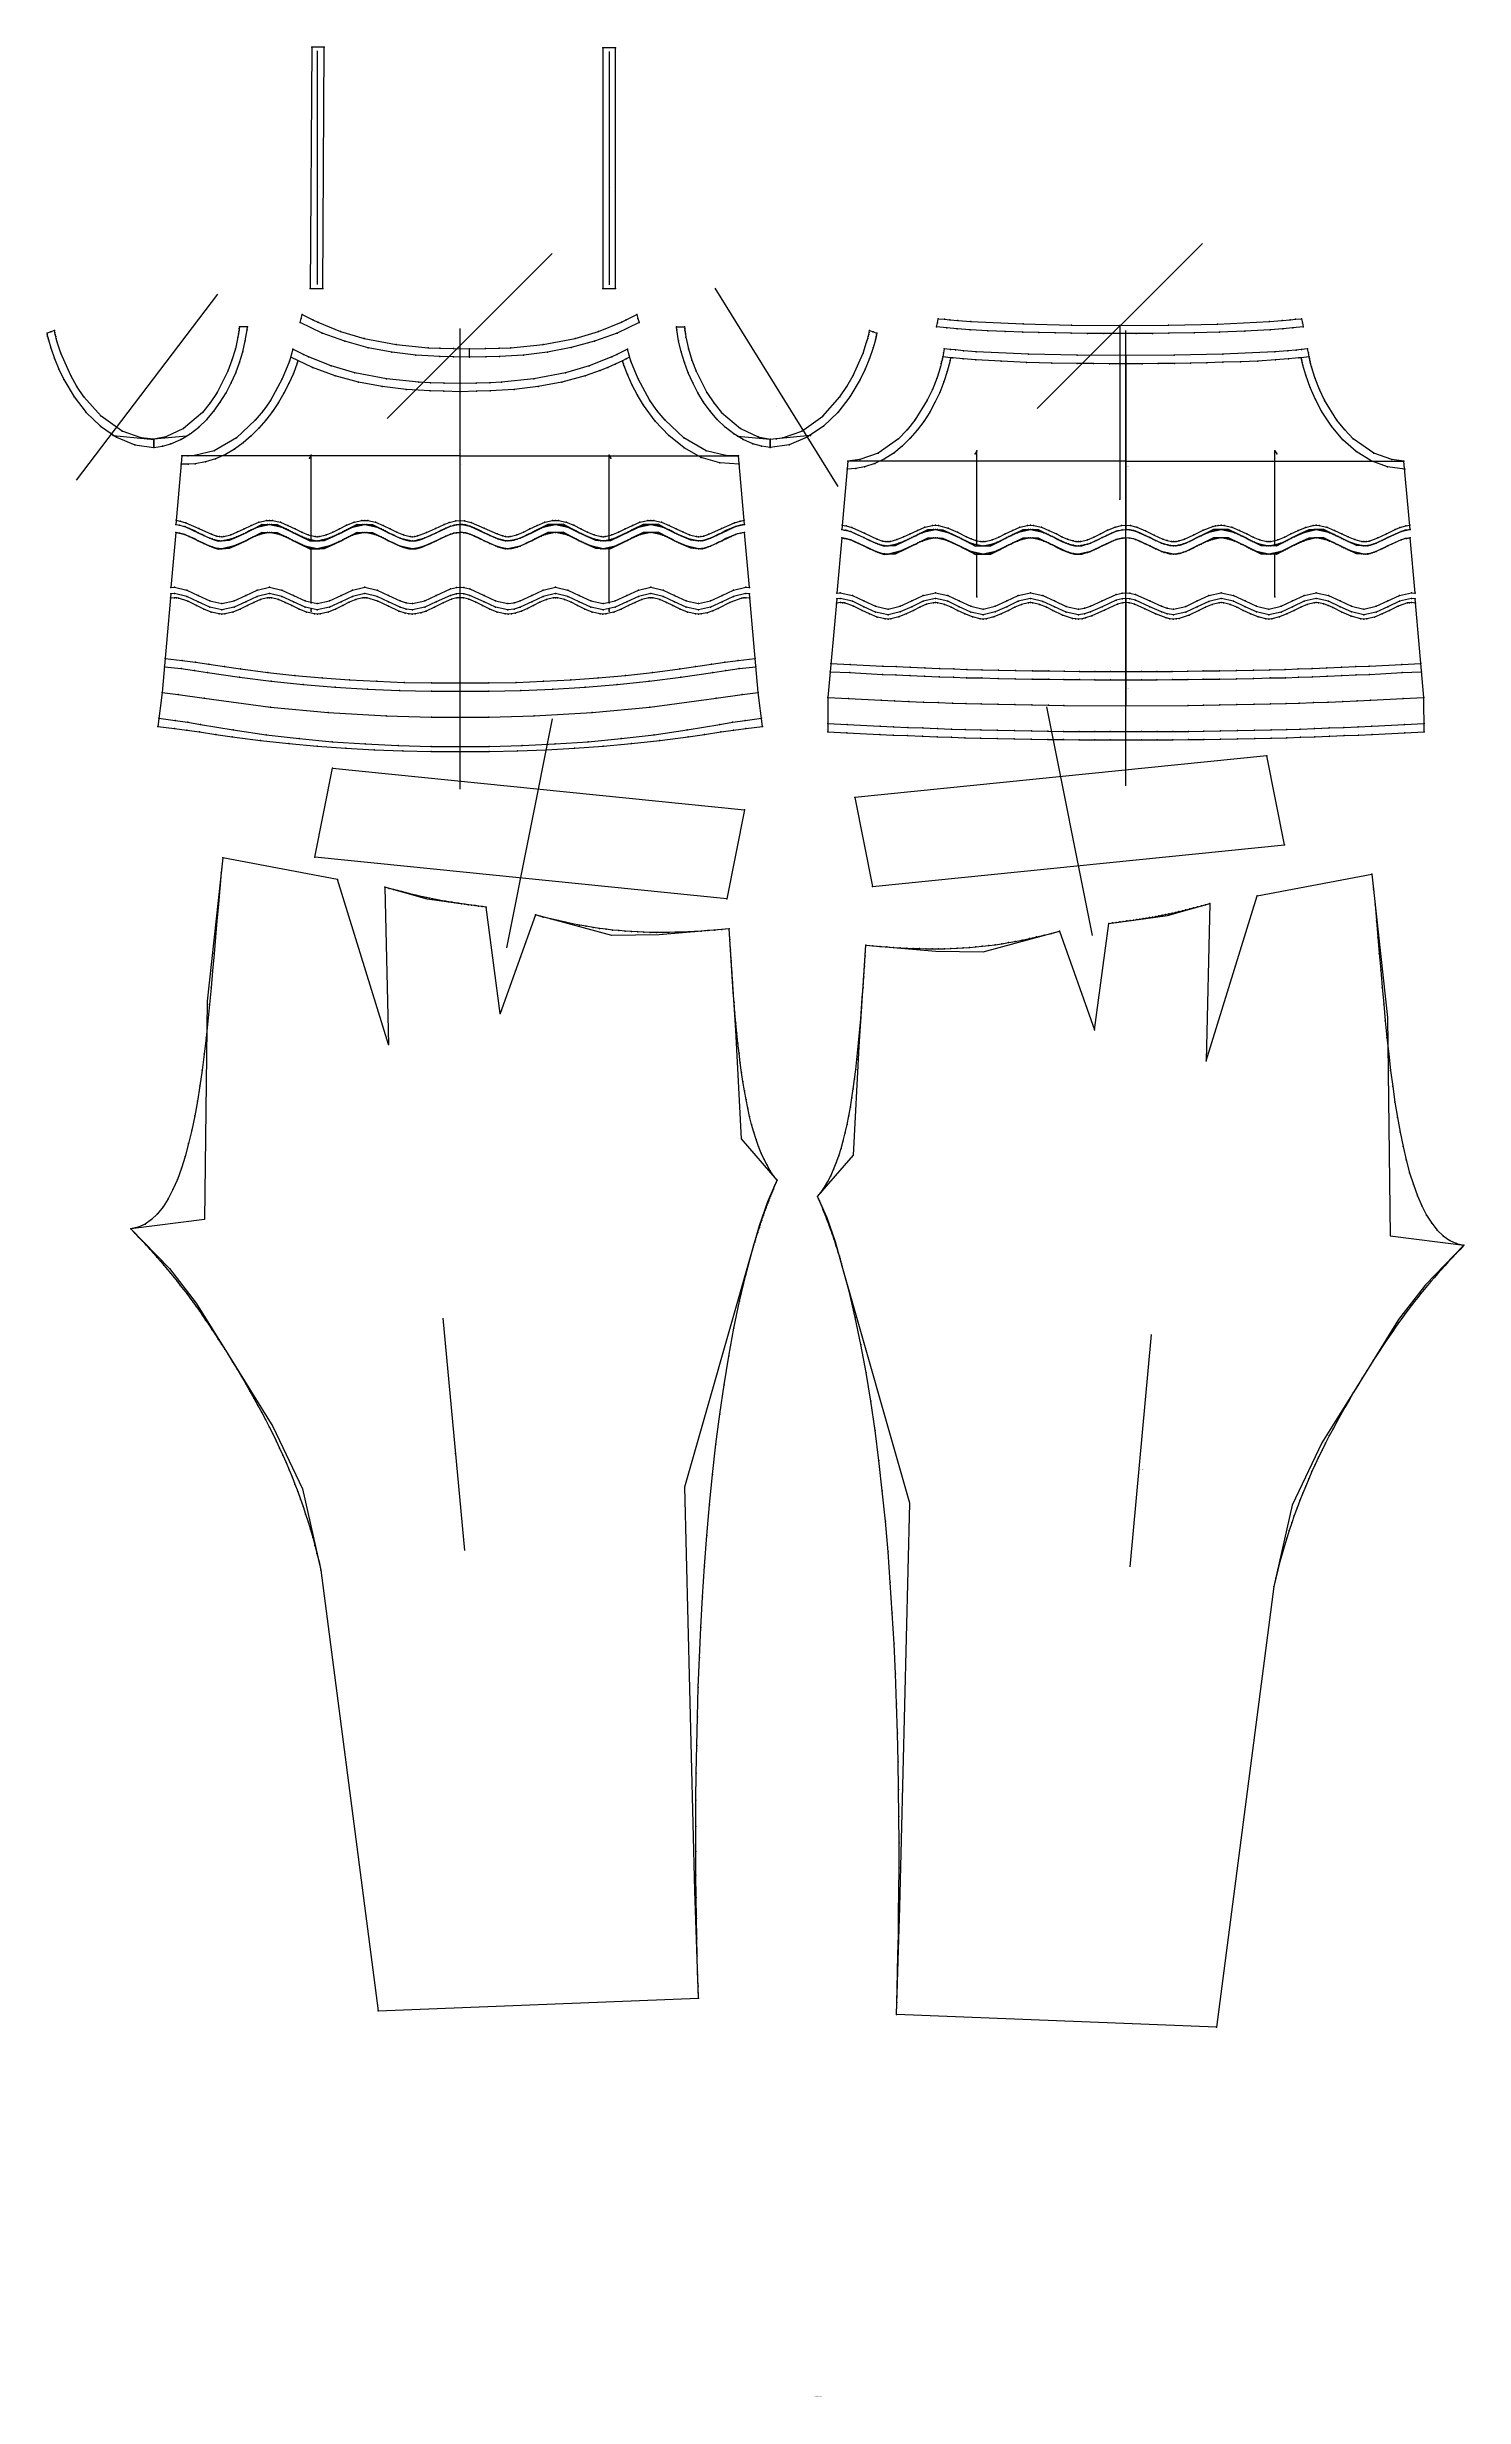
# Model space of a CAD drawing. Extents: x -592 to 501, y 0 to 1813.
import ezdxf

# ---------------------------------------------------------------- set-up
doc = ezdxf.new("R2010")
doc.units = 0

# ---------------------------------------------------------------- blocks, each defined once
blk = doc.blocks.new('Pattern2D_45608_M')
at = {"layer": '1'}
blk.add_lwpolyline([(39.522247, 1119.720703), (45.037247, 1119.26062), (50.438034, 1118.83374), (55.734406, 1118.442993), (60.936157, 1118.091187), (66.053055, 1117.78125), (71.094803, 1117.516357), (76.071259, 1117.299072), (80.992203, 1117.132202), (85.86734, 1117.019043), (90.706512, 1116.962402), (95.519531, 1116.964844), (100.316086, 1117.029785), (105.106003, 1117.159668), (109.899109, 1117.357666), (114.705078, 1117.626587), (119.533737, 1117.969482), (124.394882, 1118.388916), (129.298264, 1118.888184), (134.253677, 1119.469971), (139.270905, 1120.136963), (144.359695, 1120.892578), (149.529861, 1121.739502), (154.791168, 1122.680542), (160.153381, 1123.718506), (165.626297, 1124.856689), (171.219696, 1126.097534), (176.943329, 1127.444214), (182.806992, 1128.899658), (188.820465, 1130.466553), (188.820465, 1130.466553), (215.935165, 1054.389038), (226.818909, 1136.617432), (229.736359, 1136.989502), (232.576477, 1137.354858), (235.346069, 1137.715332), (238.05188, 1138.072998), (240.700699, 1138.429688), (243.299286, 1138.787842), (245.854416, 1139.149048), (248.372849, 1139.515381), (250.861374, 1139.889038), (253.326752, 1140.271729), (255.775757, 1140.665771), (258.215149, 1141.072876), (260.651733, 1141.495117), (263.092224, 1141.934326), (265.543457, 1142.393066), (268.012146, 1142.872681), (270.505096, 1143.375488), (273.029053, 1143.903442), (275.59082, 1144.458618), (278.197144, 1145.042725), (280.854797, 1145.658203), (283.570587, 1146.306641), (286.351227, 1146.990234), (289.203522, 1147.710938), (292.134247, 1148.470825), (295.150146, 1149.271729), (298.257996, 1150.115723), (301.4646, 1151.004883), (304.776733, 1151.94104), (304.776733, 1151.94104), (301.922241, 1030.515137), (341.303894, 1157.752319), (429.73175, 1174.50708), (430.945435, 1162.871826), (432.104065, 1150.878296), (433.223389, 1138.579956), (434.319336, 1126.031006), (435.407898, 1113.284912), (436.505005, 1100.395752), (437.626434, 1087.417358), (438.788208, 1074.403564), (440.006226, 1061.408203), (441.296417, 1048.485107), (442.674622, 1035.688232), (444.15683, 1023.071289), (445.758911, 1010.688232), (447.496704, 998.592773), (449.386322, 986.838867), (451.443542, 975.480408), (453.684265, 964.571106), (456.12442, 954.164917), (458.779968, 944.315674), (461.666779, 935.077148), (464.800781, 926.503296), (468.197876, 918.647949), (471.873962, 911.56488), (475.845032, 905.307983), (480.126892, 899.931152), (484.735474, 895.488159), (489.686768, 892.032898), (494.996643, 889.619202), (500.680969, 888.300964), (500.680969, 888.300964), (497.640808, 885.149048), (494.661865, 882.020813), (491.740784, 878.911987), (488.874451, 875.818481), (486.059692, 872.736267), (483.293396, 869.661194), (480.572266, 866.589111), (477.893188, 863.51593), (475.253052, 860.437561), (472.64859, 857.349915), (470.076599, 854.24884), (467.534027, 851.130249), (465.017578, 847.990051), (462.524078, 844.824097), (460.050507, 841.628296), (457.593506, 838.398499), (455.149963, 835.130676), (452.716736, 831.820679), (450.290619, 828.464417), (447.868408, 825.057739), (445.447021, 821.596558), (443.023132, 818.076782), (440.593719, 814.494263), (438.155518, 810.844971), (435.705322, 807.124695), (433.240051, 803.329407), (430.75647, 799.454956), (428.251404, 795.497192), (425.72171, 791.452087), (425.72171, 791.452087), (422.185974, 785.725281), (418.732788, 780.047729), (415.361389, 774.41394), (412.071045, 768.818359), (408.861053, 763.255432), (405.730896, 757.719543), (402.679596, 752.2052), (399.706604, 746.706848), (396.811279, 741.218933), (393.992767, 735.735901), (391.250427, 730.252258), (388.583649, 724.762329), (385.991638, 719.260681), (383.473633, 713.741699), (381.029083, 708.19989), (378.657196, 702.629639), (376.3573, 697.025391), (374.128662, 691.381714), (371.970642, 685.692932), (369.882446, 679.953491), (367.863464, 674.157959), (365.912964, 668.300659), (364.030212, 662.376099), (362.214569, 656.378784), (360.465271, 650.30304), (358.781677, 644.143372), (357.163025, 637.894287), (355.608673, 631.550171), (354.117889, 625.105469), (354.117889, 625.105469), (310.010376, 285.27829), (63.098068, 294.909485), (63.39267, 304.295349), (63.707291, 315.223297), (64.026047, 327.605743), (64.332932, 341.354736), (64.611954, 356.382355), (64.847061, 372.600708), (65.022385, 389.92215), (65.121857, 408.258667), (65.129501, 427.522308), (65.029327, 447.625397), (64.805405, 468.480042), (64.441635, 489.998291), (63.92215, 512.092407), (63.230942, 534.6745), (62.351944, 557.656616), (61.269241, 580.95105), (59.966827, 604.469849), (58.428726, 628.125122), (56.638931, 651.829102), (54.581482, 675.493958), (52.240341, 699.031616), (49.599579, 722.354492), (46.643173, 745.374634), (43.355209, 768.004089), (39.719604, 790.15509), (35.720398, 811.739807), (31.341644, 832.670288), (26.567291, 852.858765), (21.381424, 872.217285), (21.381424, 872.217285), (20.83255, 874.151001), (20.275101, 876.083191), (19.709198, 878.013306), (19.134918, 879.940918), (18.552429, 881.865479), (17.961655, 883.786682), (17.362885, 885.703857), (16.756104, 887.616577), (16.141418, 889.524475), (15.518982, 891.42688), (14.888855, 893.323486), (14.251038, 895.213745), (13.605804, 897.097229), (12.953186, 898.973267), (12.293182, 900.841675), (11.626007, 902.701721), (10.951691, 904.553101), (10.270416, 906.395203), (9.582169, 908.2276), (8.887115, 910.049866), (8.185287, 911.86145), (7.476852, 913.661865), (6.761856, 915.450745), (6.040436, 917.227478), (5.312668, 918.991638), (4.578644, 920.742798), (3.83847, 922.480347), (3.092239, 924.203918), (2.340027, 925.913025), (2.340027, 925.913025), (5.119705, 929.401123), (7.738678, 933.244263), (10.203064, 937.428406), (12.518753, 941.939331), (14.691742, 946.763062), (16.727875, 951.885498), (18.633286, 957.292419), (20.413834, 962.969849), (22.075409, 968.903687), (23.624146, 975.079834), (25.065887, 981.484192), (26.406601, 988.102661), (27.652328, 994.921204), (28.808975, 1001.925598), (29.882446, 1009.101868), (30.878815, 1016.435852), (31.803955, 1023.913513), (32.663864, 1031.520752), (33.464478, 1039.243408), (34.211823, 1047.067505), (34.911789, 1054.978882), (35.570389, 1062.963379), (36.193527, 1071.00708), (36.787231, 1079.095703), (37.357376, 1087.21521), (37.910019, 1095.351563), (38.451065, 1103.490723), (38.986496, 1111.618408), (39.522247, 1119.720703)], close=True, dxfattribs=at)
at = {"layer": '2'}
for p in [(429.73175, 1174.50708), (429.73175, 1174.50708), (304.776733, 1151.94104), (304.776733, 1151.94104), (341.303894, 1157.752319), (341.303894, 1157.752319), (188.820465, 1130.466553), (188.820465, 1130.466553), (226.818909, 1136.617432), (226.818909, 1136.617432), (39.522247, 1119.720703), (39.522247, 1119.720703), (215.935165, 1054.389038), (215.935165, 1054.389038), (301.922241, 1030.515137), (301.922241, 1030.515137), (2.340027, 925.913025), (2.340027, 925.913025), (500.680969, 888.300964), (500.680969, 888.300964), (21.381424, 872.217285), (21.381424, 872.217285), (425.72171, 791.452087), (425.72171, 791.452087), (354.117889, 625.105469), (354.117889, 625.105469), (63.098068, 294.909485), (63.098068, 294.909485), (310.010376, 285.27829), (310.010376, 285.27829)]:
    blk.add_point(p, dxfattribs=at)
at = {"layer": '3'}
for p in [(430.945435, 1162.871826), (430.945435, 1162.871826), (263.092224, 1141.934326), (263.092224, 1141.934326), (265.543457, 1142.393066), (265.543457, 1142.393066), (268.012146, 1142.872681), (268.012146, 1142.872681), (270.505096, 1143.375488), (270.505096, 1143.375488), (273.029053, 1143.903442), (273.029053, 1143.903442), (275.59082, 1144.458618), (275.59082, 1144.458618), (278.197144, 1145.042725), (278.197144, 1145.042725), (280.854797, 1145.658203), (280.854797, 1145.658203), (283.570587, 1146.306641), (283.570587, 1146.306641), (286.351227, 1146.990234), (286.351227, 1146.990234), (289.203522, 1147.710938), (289.203522, 1147.710938), (292.134247, 1148.470825), (292.134247, 1148.470825), (295.150146, 1149.271729), (295.150146, 1149.271729), (298.257996, 1150.115723), (298.257996, 1150.115723), (301.4646, 1151.004883), (301.4646, 1151.004883), (432.104065, 1150.878296), (432.104065, 1150.878296), (165.626297, 1124.856689), (165.626297, 1124.856689), (171.219696, 1126.097534), (171.219696, 1126.097534), (176.943329, 1127.444214), (176.943329, 1127.444214), (182.806992, 1128.899658), (182.806992, 1128.899658), (229.736359, 1136.989502), (229.736359, 1136.989502), (232.576477, 1137.354858), (232.576477, 1137.354858), (235.346069, 1137.715332), (235.346069, 1137.715332), (238.05188, 1138.072998), (238.05188, 1138.072998), (240.700699, 1138.429688), (240.700699, 1138.429688), (243.299286, 1138.787842), (243.299286, 1138.787842), (245.854416, 1139.149048), (245.854416, 1139.149048), (248.372849, 1139.515381), (248.372849, 1139.515381), (250.861374, 1139.889038), (250.861374, 1139.889038), (253.326752, 1140.271729), (253.326752, 1140.271729), (255.775757, 1140.665771), (255.775757, 1140.665771), (258.215149, 1141.072876), (258.215149, 1141.072876), (260.651733, 1141.495117), (260.651733, 1141.495117), (433.223389, 1138.579956), (433.223389, 1138.579956), (434.319336, 1126.031006), (434.319336, 1126.031006), (38.986496, 1111.618408), (38.986496, 1111.618408), (45.037247, 1119.26062), (45.037247, 1119.26062), (50.438034, 1118.83374), (50.438034, 1118.83374), (55.734406, 1118.442993), (55.734406, 1118.442993), (60.936157, 1118.091187), (60.936157, 1118.091187), (66.053055, 1117.78125), (66.053055, 1117.78125), (71.094803, 1117.516357), (71.094803, 1117.516357), (76.071259, 1117.299072), (76.071259, 1117.299072), (80.992203, 1117.132202), (80.992203, 1117.132202), (85.86734, 1117.019043), (85.86734, 1117.019043), (90.706512, 1116.962402), (90.706512, 1116.962402), (95.519531, 1116.964844), (95.519531, 1116.964844), (100.316086, 1117.029785), (100.316086, 1117.029785), (105.106003, 1117.159668), (105.106003, 1117.159668), (109.899109, 1117.357666), (109.899109, 1117.357666), (114.705078, 1117.626587), (114.705078, 1117.626587), (119.533737, 1117.969482), (119.533737, 1117.969482), (124.394882, 1118.388916), (124.394882, 1118.388916), (129.298264, 1118.888184), (129.298264, 1118.888184), (134.253677, 1119.469971), (134.253677, 1119.469971), (139.270905, 1120.136963), (139.270905, 1120.136963), (144.359695, 1120.892578), (144.359695, 1120.892578), (149.529861, 1121.739502), (149.529861, 1121.739502), (154.791168, 1122.680542), (154.791168, 1122.680542), (160.153381, 1123.718506), (160.153381, 1123.718506), (435.407898, 1113.284912), (435.407898, 1113.284912), (37.910019, 1095.351563), (37.910019, 1095.351563), (38.451065, 1103.490723), (38.451065, 1103.490723), (436.505005, 1100.395752), (436.505005, 1100.395752), (36.193527, 1071.00708), (36.193527, 1071.00708), (36.787231, 1079.095703), (36.787231, 1079.095703), (37.357376, 1087.21521), (37.357376, 1087.21521), (437.626434, 1087.417358), (437.626434, 1087.417358), (438.788208, 1074.403564), (438.788208, 1074.403564), (34.911789, 1054.978882), (34.911789, 1054.978882), (35.570389, 1062.963379), (35.570389, 1062.963379), (440.006226, 1061.408203), (440.006226, 1061.408203), (33.464478, 1039.243408), (33.464478, 1039.243408), (34.211823, 1047.067505), (34.211823, 1047.067505), (441.296417, 1048.485107), (441.296417, 1048.485107), (442.674622, 1035.688232), (442.674622, 1035.688232), (30.878815, 1016.435852), (30.878815, 1016.435852), (31.803955, 1023.913513), (31.803955, 1023.913513), (32.663864, 1031.520752), (32.663864, 1031.520752), (444.15683, 1023.071289), (444.15683, 1023.071289), (28.808975, 1001.925598), (28.808975, 1001.925598), (29.882446, 1009.101868), (29.882446, 1009.101868), (445.758911, 1010.688232), (445.758911, 1010.688232), (447.496704, 998.592773), (447.496704, 998.592773), (25.065887, 981.484192), (25.065887, 981.484192), (26.406601, 988.102661), (26.406601, 988.102661), (27.652328, 994.921204), (27.652328, 994.921204), (449.386322, 986.838867), (449.386322, 986.838867), (20.413834, 962.969849), (20.413834, 962.969849), (22.075409, 968.903687), (22.075409, 968.903687), (23.624146, 975.079834), (23.624146, 975.079834), (451.443542, 975.480408), (451.443542, 975.480408), (453.684265, 964.571106), (453.684265, 964.571106), (14.691742, 946.763062), (14.691742, 946.763062), (16.727875, 951.885498), (16.727875, 951.885498), (18.633286, 957.292419), (18.633286, 957.292419), (456.12442, 954.164917), (456.12442, 954.164917), (458.779968, 944.315674), (458.779968, 944.315674), (5.119705, 929.401123), (5.119705, 929.401123), (7.738678, 933.244263), (7.738678, 933.244263), (10.203064, 937.428406), (10.203064, 937.428406), (12.518753, 941.939331), (12.518753, 941.939331), (461.666779, 935.077148), (461.666779, 935.077148), (464.800781, 926.503296), (464.800781, 926.503296), (3.092239, 924.203918), (3.092239, 924.203918), (3.83847, 922.480347), (3.83847, 922.480347), (4.578644, 920.742798), (4.578644, 920.742798), (5.312668, 918.991638), (5.312668, 918.991638), (6.040436, 917.227478), (6.040436, 917.227478), (6.761856, 915.450745), (6.761856, 915.450745), (7.476852, 913.661865), (7.476852, 913.661865), (8.185287, 911.86145), (8.185287, 911.86145), (8.887115, 910.049866), (8.887115, 910.049866), (9.582169, 908.2276), (9.582169, 908.2276), (10.270416, 906.395203), (10.270416, 906.395203), (468.197876, 918.647949), (468.197876, 918.647949), (471.873962, 911.56488), (471.873962, 911.56488), (10.951691, 904.553101), (10.951691, 904.553101), (11.626007, 902.701721), (11.626007, 902.701721), (12.293182, 900.841675), (12.293182, 900.841675), (12.953186, 898.973267), (12.953186, 898.973267), (13.605804, 897.097229), (13.605804, 897.097229), (14.251038, 895.213745), (14.251038, 895.213745), (14.888855, 893.323486), (14.888855, 893.323486), (15.518982, 891.42688), (15.518982, 891.42688), (16.141418, 889.524475), (16.141418, 889.524475), (475.845032, 905.307983), (475.845032, 905.307983), (480.126892, 899.931152), (480.126892, 899.931152), (484.735474, 895.488159), (484.735474, 895.488159), (489.686768, 892.032898), (489.686768, 892.032898), (494.996643, 889.619202), (494.996643, 889.619202), (16.756104, 887.616577), (16.756104, 887.616577), (17.362885, 885.703857), (17.362885, 885.703857), (17.961655, 883.786682), (17.961655, 883.786682), (18.552429, 881.865479), (18.552429, 881.865479), (19.134918, 879.940918), (19.134918, 879.940918), (19.709198, 878.013306), (19.709198, 878.013306), (20.275101, 876.083191), (20.275101, 876.083191), (20.83255, 874.151001), (20.83255, 874.151001), (486.059692, 872.736267), (486.059692, 872.736267), (488.874451, 875.818481), (488.874451, 875.818481), (491.740784, 878.911987), (491.740784, 878.911987), (494.661865, 882.020813), (494.661865, 882.020813), (497.640808, 885.149048), (497.640808, 885.149048), (26.567291, 852.858765), (26.567291, 852.858765), (470.076599, 854.24884), (470.076599, 854.24884), (472.64859, 857.349915), (472.64859, 857.349915), (475.253052, 860.437561), (475.253052, 860.437561), (477.893188, 863.51593), (477.893188, 863.51593), (480.572266, 866.589111), (480.572266, 866.589111), (483.293396, 869.661194), (483.293396, 869.661194), (455.149963, 835.130676), (455.149963, 835.130676), (457.593506, 838.398499), (457.593506, 838.398499), (460.050507, 841.628296), (460.050507, 841.628296), (462.524078, 844.824097), (462.524078, 844.824097), (465.017578, 847.990051), (465.017578, 847.990051), (467.534027, 851.130249), (467.534027, 851.130249), (31.341644, 832.670288), (31.341644, 832.670288), (443.023132, 818.076782), (443.023132, 818.076782), (445.447021, 821.596558), (445.447021, 821.596558), (447.868408, 825.057739), (447.868408, 825.057739), (450.290619, 828.464417), (450.290619, 828.464417), (452.716736, 831.820679), (452.716736, 831.820679), (35.720398, 811.739807), (35.720398, 811.739807), (430.75647, 799.454956), (430.75647, 799.454956), (433.240051, 803.329407), (433.240051, 803.329407), (435.705322, 807.124695), (435.705322, 807.124695), (438.155518, 810.844971), (438.155518, 810.844971), (440.593719, 814.494263), (440.593719, 814.494263), (39.719604, 790.15509), (39.719604, 790.15509), (418.732788, 780.047729), (418.732788, 780.047729), (422.185974, 785.725281), (422.185974, 785.725281), (428.251404, 795.497192), (428.251404, 795.497192), (43.355209, 768.004089), (43.355209, 768.004089), (408.861053, 763.255432), (408.861053, 763.255432), (412.071045, 768.818359), (412.071045, 768.818359), (415.361389, 774.41394), (415.361389, 774.41394), (46.643173, 745.374634), (46.643173, 745.374634), (399.706604, 746.706848), (399.706604, 746.706848), (402.679596, 752.2052), (402.679596, 752.2052), (405.730896, 757.719543), (405.730896, 757.719543), (391.250427, 730.252258), (391.250427, 730.252258), (393.992767, 735.735901), (393.992767, 735.735901), (396.811279, 741.218933), (396.811279, 741.218933), (49.599579, 722.354492), (49.599579, 722.354492), (381.029083, 708.19989), (381.029083, 708.19989), (383.473633, 713.741699), (383.473633, 713.741699), (385.991638, 719.260681), (385.991638, 719.260681), (388.583649, 724.762329), (388.583649, 724.762329), (52.240341, 699.031616), (52.240341, 699.031616), (374.128662, 691.381714), (374.128662, 691.381714), (376.3573, 697.025391), (376.3573, 697.025391), (378.657196, 702.629639), (378.657196, 702.629639), (54.581482, 675.493958), (54.581482, 675.493958), (367.863464, 674.157959), (367.863464, 674.157959), (369.882446, 679.953491), (369.882446, 679.953491), (371.970642, 685.692932), (371.970642, 685.692932), (362.214569, 656.378784), (362.214569, 656.378784), (364.030212, 662.376099), (364.030212, 662.376099), (365.912964, 668.300659), (365.912964, 668.300659), (56.638931, 651.829102), (56.638931, 651.829102), (357.163025, 637.894287), (357.163025, 637.894287), (358.781677, 644.143372), (358.781677, 644.143372), (360.465271, 650.30304), (360.465271, 650.30304), (58.428726, 628.125122), (58.428726, 628.125122), (355.608673, 631.550171), (355.608673, 631.550171), (59.966827, 604.469849), (59.966827, 604.469849), (61.269241, 580.95105), (61.269241, 580.95105), (62.351944, 557.656616), (62.351944, 557.656616), (63.230942, 534.6745), (63.230942, 534.6745), (63.92215, 512.092407), (63.92215, 512.092407), (64.441635, 489.998291), (64.441635, 489.998291), (64.805405, 468.480042), (64.805405, 468.480042), (65.029327, 447.625397), (65.029327, 447.625397), (65.129501, 427.522308), (65.129501, 427.522308), (65.121857, 408.258667), (65.121857, 408.258667), (65.022385, 389.92215), (65.022385, 389.92215), (64.847061, 372.600708), (64.847061, 372.600708), (64.611954, 356.382355), (64.611954, 356.382355), (64.026047, 327.605743), (64.026047, 327.605743), (64.332932, 341.354736), (64.332932, 341.354736), (63.707291, 315.223297), (63.707291, 315.223297), (63.39267, 304.295349), (63.39267, 304.295349)]:
    blk.add_point(p, dxfattribs=at)
at = {"layer": '7'}
blk.add_line((243.228012, 640.274597), (259.792999, 819.510803), dxfattribs=at)
at = {"layer": '84'}
blk.add_lwpolyline([(39.522247, 1119.720703), (93.417435, 1115.122192), (129.934616, 1114.770386), (188.820465, 1130.466553), (215.935165, 1054.389038), (226.818909, 1136.617432), (255.416351, 1140.253418), (272.227966, 1142.65686), (304.776733, 1151.94104), (301.922241, 1030.515137), (341.303894, 1157.752319), (429.73175, 1174.50708), (441.782349, 1063.940552), (443.870972, 895.576172), (500.680969, 888.300964), (470.987549, 857.705872), (450.304993, 830.990234), (425.72171, 791.452087), (391.142273, 735.836792), (368.223816, 687.908081), (354.117889, 625.105469), (310.010376, 285.27829), (63.098068, 294.909485), (65.797012, 377.901672), (73.552216, 689.378845), (21.381424, 872.217285), (16.117233, 890.915771), (9.639832, 909.463379), (2.340027, 925.913025), (30.005447, 957.869995), (34.322388, 1041.567139)], close=True, dxfattribs=at)
at = {"layer": '1'}
blk.add_text('ROTATION: 0', height=0.25, dxfattribs=at).set_placement((251.510498, 714.8927))
blk = doc.blocks.new('Pattern2D_45609_M')
at = {"layer": '1'}
blk.add_lwpolyline([(-65.945969, 1132.3125), (-71.460968, 1131.852295), (-76.861755, 1131.425537), (-82.158127, 1131.034668), (-87.359879, 1130.682983), (-92.476776, 1130.373047), (-97.518524, 1130.108154), (-102.49498, 1129.890747), (-107.415924, 1129.723999), (-112.291061, 1129.61084), (-117.130234, 1129.554077), (-121.943253, 1129.556641), (-126.739807, 1129.621582), (-131.529724, 1129.751465), (-136.32283, 1129.949463), (-141.128799, 1130.218384), (-145.957458, 1130.561157), (-150.818604, 1130.980713), (-155.721985, 1131.479858), (-160.677399, 1132.061646), (-165.694626, 1132.72876), (-170.783417, 1133.484375), (-175.953583, 1134.331177), (-181.21489, 1135.272217), (-186.577103, 1136.310303), (-192.050018, 1137.448364), (-197.643417, 1138.689209), (-203.36705, 1140.035889), (-209.230713, 1141.491333), (-215.244202, 1143.05835), (-215.244202, 1143.05835), (-242.358887, 1066.980713), (-253.24263, 1149.209229), (-256.160065, 1149.581177), (-259.000214, 1149.946533), (-261.769806, 1150.307007), (-264.475616, 1150.664673), (-267.12442, 1151.021484), (-269.723022, 1151.379639), (-272.278137, 1151.740723), (-274.79657, 1152.107178), (-277.285095, 1152.480713), (-279.750458, 1152.863525), (-282.199463, 1153.257446), (-284.638885, 1153.664551), (-287.075439, 1154.086792), (-289.51593, 1154.526123), (-291.967163, 1154.984741), (-294.435852, 1155.464355), (-296.928802, 1155.967285), (-299.452759, 1156.495239), (-302.014526, 1157.050293), (-304.62085, 1157.634521), (-307.278534, 1158.249878), (-309.994293, 1158.898438), (-312.774963, 1159.582031), (-315.627258, 1160.302734), (-318.557953, 1161.0625), (-321.573853, 1161.863525), (-324.681732, 1162.70752), (-327.888306, 1163.596558), (-331.200439, 1164.532837), (-331.200439, 1164.532837), (-328.345978, 1043.106934), (-367.7276, 1170.343994), (-456.155457, 1187.098755), (-457.369171, 1175.463623), (-458.527771, 1163.469971), (-459.647095, 1151.171753), (-460.743073, 1138.622681), (-461.831604, 1125.876587), (-462.928711, 1112.987549), (-464.050171, 1100.009155), (-465.211914, 1086.995361), (-466.429962, 1074), (-467.720154, 1061.076904), (-469.098328, 1048.280029), (-470.580566, 1035.663086), (-472.182617, 1023.279968), (-473.920441, 1011.184448), (-475.810059, 999.430664), (-477.867249, 988.072144), (-480.107971, 977.162842), (-482.548157, 966.756653), (-485.203674, 956.90741), (-488.090515, 947.668884), (-491.224487, 939.095093), (-494.621582, 931.239685), (-498.297699, 924.156616), (-502.268738, 917.899719), (-506.550598, 912.522888), (-511.15921, 908.079895), (-516.110474, 904.624634), (-521.420349, 902.210938), (-527.104736, 900.8927), (-527.104736, 900.8927), (-524.064575, 897.740845), (-521.085571, 894.612549), (-518.164551, 891.503723), (-515.298218, 888.410278), (-512.483398, 885.328003), (-509.717102, 882.25293), (-506.995972, 879.180847), (-504.316895, 876.107666), (-501.676758, 873.029297), (-499.072327, 869.94165), (-496.500336, 866.840576), (-493.957764, 863.721985), (-491.441315, 860.581787), (-488.947815, 857.415833), (-486.474243, 854.220032), (-484.017212, 850.990234), (-481.5737, 847.722412), (-479.140442, 844.412415), (-476.714355, 841.056152), (-474.292145, 837.649475), (-471.870728, 834.188293), (-469.446869, 830.668518), (-467.017456, 827.085999), (-464.579224, 823.436707), (-462.129059, 819.716431), (-459.663757, 815.921143), (-457.180176, 812.046631), (-454.67514, 808.088928), (-452.145447, 804.043823), (-452.145447, 804.043823), (-448.609711, 798.317017), (-445.156525, 792.639465), (-441.785095, 787.005676), (-438.494751, 781.410095), (-435.28479, 775.847168), (-432.154602, 770.311279), (-429.103333, 764.796936), (-426.130341, 759.298584), (-423.234985, 753.810669), (-420.416504, 748.327637), (-417.674164, 742.843994), (-415.007385, 737.354065), (-412.415344, 731.852417), (-409.897339, 726.333435), (-407.45282, 720.791626), (-405.080933, 715.221375), (-402.781006, 709.617188), (-400.552368, 703.97345), (-398.394348, 698.284668), (-396.306152, 692.545227), (-394.28717, 686.749695), (-392.33667, 680.892395), (-390.453949, 674.967834), (-388.638306, 668.970459), (-386.889008, 662.894775), (-385.205383, 656.735107), (-383.586761, 650.486023), (-382.03241, 644.141907), (-380.541626, 637.697205), (-380.541626, 637.697205), (-336.434082, 297.870026), (-89.52179, 307.501221), (-89.816391, 316.887085), (-90.131012, 327.815033), (-90.449768, 340.197479), (-90.756653, 353.946472), (-91.035675, 368.974091), (-91.270782, 385.192444), (-91.446106, 402.513885), (-91.545578, 420.850403), (-91.553223, 440.114044), (-91.453049, 460.217133), (-91.229126, 481.071777), (-90.865356, 502.590027), (-90.345871, 524.684143), (-89.654663, 547.266235), (-88.775665, 570.248352), (-87.692963, 593.542725), (-86.390549, 617.061584), (-84.852448, 640.716858), (-83.062653, 664.420837), (-81.005203, 688.085693), (-78.664063, 711.623352), (-76.0233, 734.946228), (-73.066895, 757.96637), (-69.778931, 780.595825), (-66.143326, 802.746826), (-62.144119, 824.331543), (-57.765366, 845.262024), (-52.991013, 865.450439), (-47.805145, 884.809082), (-47.805145, 884.809082), (-47.256271, 886.742737), (-46.698822, 888.674927), (-46.132919, 890.605042), (-45.55864, 892.532593), (-44.976151, 894.457214), (-44.385376, 896.378418), (-43.786606, 898.295593), (-43.179825, 900.208313), (-42.56514, 902.116211), (-41.942703, 904.018677), (-41.312576, 905.915222), (-40.674759, 907.805542), (-40.029526, 909.688965), (-39.376907, 911.565002), (-38.716904, 913.43335), (-38.049728, 915.293457), (-37.375412, 917.144836), (-36.694138, 918.986938), (-36.00589, 920.819336), (-35.310837, 922.641602), (-34.609009, 924.453186), (-33.900574, 926.253662), (-33.185577, 928.04248), (-32.464157, 929.819214), (-31.736389, 931.583374), (-31.002365, 933.334473), (-30.262192, 935.072083), (-29.515961, 936.795654), (-28.763748, 938.504761), (-28.763748, 938.504761), (-31.543427, 941.992859), (-34.162399, 945.83606), (-36.626785, 950.020142), (-38.942474, 954.531067), (-41.115463, 959.354736), (-43.151596, 964.477173), (-45.057007, 969.884155), (-46.837555, 975.561584), (-48.49913, 981.495422), (-50.047867, 987.67157), (-51.489609, 994.075928), (-52.830322, 1000.694458), (-54.07605, 1007.512939), (-55.232697, 1014.517334), (-56.306168, 1021.693604), (-57.302536, 1029.027588), (-58.227676, 1036.505249), (-59.087585, 1044.112549), (-59.888199, 1051.835205), (-60.635544, 1059.65918), (-61.33551, 1067.570557), (-61.99411, 1075.555176), (-62.617249, 1083.598755), (-63.210953, 1091.687378), (-63.781097, 1099.806885), (-64.33374, 1107.943359), (-64.874786, 1116.082397), (-65.410217, 1124.210205), (-65.945969, 1132.3125)], close=True, dxfattribs=at)
at = {"layer": '2'}
for p in [(-456.155457, 1187.098755), (-456.155457, 1187.098755), (-367.7276, 1170.343994), (-367.7276, 1170.343994), (-331.200439, 1164.532837), (-331.200439, 1164.532837), (-253.24263, 1149.209229), (-253.24263, 1149.209229), (-215.244202, 1143.05835), (-215.244202, 1143.05835), (-65.945969, 1132.3125), (-65.945969, 1132.3125), (-242.358887, 1066.980713), (-242.358887, 1066.980713), (-328.345978, 1043.106934), (-328.345978, 1043.106934), (-28.763748, 938.504761), (-28.763748, 938.504761), (-527.104736, 900.8927), (-527.104736, 900.8927), (-47.805145, 884.809082), (-47.805145, 884.809082), (-452.145447, 804.043823), (-452.145447, 804.043823), (-380.541626, 637.697205), (-380.541626, 637.697205), (-336.434082, 297.870026), (-336.434082, 297.870026), (-89.52179, 307.501221), (-89.52179, 307.501221)]:
    blk.add_point(p, dxfattribs=at)
at = {"layer": '3'}
for p in [(-458.527771, 1163.469971), (-458.527771, 1163.469971), (-457.369171, 1175.463623), (-457.369171, 1175.463623), (-327.888306, 1163.596558), (-327.888306, 1163.596558), (-324.681732, 1162.70752), (-324.681732, 1162.70752), (-321.573853, 1161.863525), (-321.573853, 1161.863525), (-318.557953, 1161.0625), (-318.557953, 1161.0625), (-315.627258, 1160.302734), (-315.627258, 1160.302734), (-459.647095, 1151.171753), (-459.647095, 1151.171753), (-312.774963, 1159.582031), (-312.774963, 1159.582031), (-309.994293, 1158.898438), (-309.994293, 1158.898438), (-307.278534, 1158.249878), (-307.278534, 1158.249878), (-304.62085, 1157.634521), (-304.62085, 1157.634521), (-302.014526, 1157.050293), (-302.014526, 1157.050293), (-299.452759, 1156.495239), (-299.452759, 1156.495239), (-296.928802, 1155.967285), (-296.928802, 1155.967285), (-294.435852, 1155.464355), (-294.435852, 1155.464355), (-291.967163, 1154.984741), (-291.967163, 1154.984741), (-289.51593, 1154.526123), (-289.51593, 1154.526123), (-287.075439, 1154.086792), (-287.075439, 1154.086792), (-284.638885, 1153.664551), (-284.638885, 1153.664551), (-282.199463, 1153.257446), (-282.199463, 1153.257446), (-279.750458, 1152.863525), (-279.750458, 1152.863525), (-277.285095, 1152.480713), (-277.285095, 1152.480713), (-274.79657, 1152.107178), (-274.79657, 1152.107178), (-272.278137, 1151.740723), (-272.278137, 1151.740723), (-269.723022, 1151.379639), (-269.723022, 1151.379639), (-267.12442, 1151.021484), (-267.12442, 1151.021484), (-264.475616, 1150.664673), (-264.475616, 1150.664673), (-261.769806, 1150.307007), (-261.769806, 1150.307007), (-259.000214, 1149.946533), (-259.000214, 1149.946533), (-256.160065, 1149.581177), (-256.160065, 1149.581177), (-461.831604, 1125.876587), (-461.831604, 1125.876587), (-460.743073, 1138.622681), (-460.743073, 1138.622681), (-209.230713, 1141.491333), (-209.230713, 1141.491333), (-203.36705, 1140.035889), (-203.36705, 1140.035889), (-197.643417, 1138.689209), (-197.643417, 1138.689209), (-192.050018, 1137.448364), (-192.050018, 1137.448364), (-186.577103, 1136.310303), (-186.577103, 1136.310303), (-181.21489, 1135.272217), (-181.21489, 1135.272217), (-175.953583, 1134.331177), (-175.953583, 1134.331177), (-170.783417, 1133.484375), (-170.783417, 1133.484375), (-165.694626, 1132.72876), (-165.694626, 1132.72876), (-160.677399, 1132.061646), (-160.677399, 1132.061646), (-155.721985, 1131.479858), (-155.721985, 1131.479858), (-150.818604, 1130.980713), (-150.818604, 1130.980713), (-145.957458, 1130.561157), (-145.957458, 1130.561157), (-141.128799, 1130.218384), (-141.128799, 1130.218384), (-136.32283, 1129.949463), (-136.32283, 1129.949463), (-131.529724, 1129.751465), (-131.529724, 1129.751465), (-126.739807, 1129.621582), (-126.739807, 1129.621582), (-121.943253, 1129.556641), (-121.943253, 1129.556641), (-117.130234, 1129.554077), (-117.130234, 1129.554077), (-112.291061, 1129.61084), (-112.291061, 1129.61084), (-107.415924, 1129.723999), (-107.415924, 1129.723999), (-102.49498, 1129.890747), (-102.49498, 1129.890747), (-97.518524, 1130.108154), (-97.518524, 1130.108154), (-92.476776, 1130.373047), (-92.476776, 1130.373047), (-87.359879, 1130.682983), (-87.359879, 1130.682983), (-82.158127, 1131.034668), (-82.158127, 1131.034668), (-76.861755, 1131.425537), (-76.861755, 1131.425537), (-71.460968, 1131.852295), (-71.460968, 1131.852295), (-65.410217, 1124.210205), (-65.410217, 1124.210205), (-462.928711, 1112.987549), (-462.928711, 1112.987549), (-64.874786, 1116.082397), (-64.874786, 1116.082397), (-64.33374, 1107.943359), (-64.33374, 1107.943359), (-464.050171, 1100.009155), (-464.050171, 1100.009155), (-63.781097, 1099.806885), (-63.781097, 1099.806885), (-63.210953, 1091.687378), (-63.210953, 1091.687378), (-466.429962, 1074), (-466.429962, 1074), (-465.211914, 1086.995361), (-465.211914, 1086.995361), (-62.617249, 1083.598755), (-62.617249, 1083.598755), (-61.99411, 1075.555176), (-61.99411, 1075.555176), (-467.720154, 1061.076904), (-467.720154, 1061.076904), (-61.33551, 1067.570557), (-61.33551, 1067.570557), (-60.635544, 1059.65918), (-60.635544, 1059.65918), (-59.888199, 1051.835205), (-59.888199, 1051.835205), (-470.580566, 1035.663086), (-470.580566, 1035.663086), (-469.098328, 1048.280029), (-469.098328, 1048.280029), (-59.087585, 1044.112549), (-59.087585, 1044.112549), (-58.227676, 1036.505249), (-58.227676, 1036.505249), (-472.182617, 1023.279968), (-472.182617, 1023.279968), (-57.302536, 1029.027588), (-57.302536, 1029.027588), (-56.306168, 1021.693604), (-56.306168, 1021.693604), (-475.810059, 999.430664), (-475.810059, 999.430664), (-473.920441, 1011.184448), (-473.920441, 1011.184448), (-55.232697, 1014.517334), (-55.232697, 1014.517334), (-54.07605, 1007.512939), (-54.07605, 1007.512939), (-52.830322, 1000.694458), (-52.830322, 1000.694458), (-477.867249, 988.072144), (-477.867249, 988.072144), (-51.489609, 994.075928), (-51.489609, 994.075928), (-50.047867, 987.67157), (-50.047867, 987.67157), (-48.49913, 981.495422), (-48.49913, 981.495422), (-482.548157, 966.756653), (-482.548157, 966.756653), (-480.107971, 977.162842), (-480.107971, 977.162842), (-46.837555, 975.561584), (-46.837555, 975.561584), (-45.057007, 969.884155), (-45.057007, 969.884155), (-43.151596, 964.477173), (-43.151596, 964.477173), (-488.090515, 947.668884), (-488.090515, 947.668884), (-485.203674, 956.90741), (-485.203674, 956.90741), (-41.115463, 959.354736), (-41.115463, 959.354736), (-38.942474, 954.531067), (-38.942474, 954.531067), (-36.626785, 950.020142), (-36.626785, 950.020142), (-34.162399, 945.83606), (-34.162399, 945.83606), (-494.621582, 931.239685), (-494.621582, 931.239685), (-491.224487, 939.095093), (-491.224487, 939.095093), (-34.609009, 924.453186), (-34.609009, 924.453186), (-33.900574, 926.253662), (-33.900574, 926.253662), (-33.185577, 928.04248), (-33.185577, 928.04248), (-32.464157, 929.819214), (-32.464157, 929.819214), (-31.736389, 931.583374), (-31.736389, 931.583374), (-31.543427, 941.992859), (-31.543427, 941.992859), (-31.002365, 933.334473), (-31.002365, 933.334473), (-30.262192, 935.072083), (-30.262192, 935.072083), (-29.515961, 936.795654), (-29.515961, 936.795654), (-511.15921, 908.079895), (-511.15921, 908.079895), (-506.550598, 912.522888), (-506.550598, 912.522888), (-502.268738, 917.899719), (-502.268738, 917.899719), (-498.297699, 924.156616), (-498.297699, 924.156616), (-40.674759, 907.805542), (-40.674759, 907.805542), (-40.029526, 909.688965), (-40.029526, 909.688965), (-39.376907, 911.565002), (-39.376907, 911.565002), (-38.716904, 913.43335), (-38.716904, 913.43335), (-38.049728, 915.293457), (-38.049728, 915.293457), (-37.375412, 917.144836), (-37.375412, 917.144836), (-36.694138, 918.986938), (-36.694138, 918.986938), (-36.00589, 920.819336), (-36.00589, 920.819336), (-35.310837, 922.641602), (-35.310837, 922.641602), (-524.064575, 897.740845), (-524.064575, 897.740845), (-521.420349, 902.210938), (-521.420349, 902.210938), (-521.085571, 894.612549), (-521.085571, 894.612549), (-518.164551, 891.503723), (-518.164551, 891.503723), (-516.110474, 904.624634), (-516.110474, 904.624634), (-515.298218, 888.410278), (-515.298218, 888.410278), (-46.698822, 888.674927), (-46.698822, 888.674927), (-46.132919, 890.605042), (-46.132919, 890.605042), (-45.55864, 892.532593), (-45.55864, 892.532593), (-44.976151, 894.457214), (-44.976151, 894.457214), (-44.385376, 896.378418), (-44.385376, 896.378418), (-43.786606, 898.295593), (-43.786606, 898.295593), (-43.179825, 900.208313), (-43.179825, 900.208313), (-42.56514, 902.116211), (-42.56514, 902.116211), (-41.942703, 904.018677), (-41.942703, 904.018677), (-41.312576, 905.915222), (-41.312576, 905.915222), (-512.483398, 885.328003), (-512.483398, 885.328003), (-509.717102, 882.25293), (-509.717102, 882.25293), (-506.995972, 879.180847), (-506.995972, 879.180847), (-504.316895, 876.107666), (-504.316895, 876.107666), (-501.676758, 873.029297), (-501.676758, 873.029297), (-47.256271, 886.742737), (-47.256271, 886.742737), (-499.072327, 869.94165), (-499.072327, 869.94165), (-496.500336, 866.840576), (-496.500336, 866.840576), (-493.957764, 863.721985), (-493.957764, 863.721985), (-491.441315, 860.581787), (-491.441315, 860.581787), (-488.947815, 857.415833), (-488.947815, 857.415833), (-486.474243, 854.220032), (-486.474243, 854.220032), (-52.991013, 865.450439), (-52.991013, 865.450439), (-484.017212, 850.990234), (-484.017212, 850.990234), (-481.5737, 847.722412), (-481.5737, 847.722412), (-479.140442, 844.412415), (-479.140442, 844.412415), (-476.714355, 841.056152), (-476.714355, 841.056152), (-474.292145, 837.649475), (-474.292145, 837.649475), (-471.870728, 834.188293), (-471.870728, 834.188293), (-57.765366, 845.262024), (-57.765366, 845.262024), (-469.446869, 830.668518), (-469.446869, 830.668518), (-467.017456, 827.085999), (-467.017456, 827.085999), (-464.579224, 823.436707), (-464.579224, 823.436707), (-462.129059, 819.716431), (-462.129059, 819.716431), (-459.663757, 815.921143), (-459.663757, 815.921143), (-62.144119, 824.331543), (-62.144119, 824.331543), (-457.180176, 812.046631), (-457.180176, 812.046631), (-454.67514, 808.088928), (-454.67514, 808.088928), (-448.609711, 798.317017), (-448.609711, 798.317017), (-66.143326, 802.746826), (-66.143326, 802.746826), (-445.156525, 792.639465), (-445.156525, 792.639465), (-441.785095, 787.005676), (-441.785095, 787.005676), (-438.494751, 781.410095), (-438.494751, 781.410095), (-69.778931, 780.595825), (-69.778931, 780.595825), (-435.28479, 775.847168), (-435.28479, 775.847168), (-432.154602, 770.311279), (-432.154602, 770.311279), (-429.103333, 764.796936), (-429.103333, 764.796936), (-426.130341, 759.298584), (-426.130341, 759.298584), (-423.234985, 753.810669), (-423.234985, 753.810669), (-420.416504, 748.327637), (-420.416504, 748.327637), (-73.066895, 757.96637), (-73.066895, 757.96637), (-417.674164, 742.843994), (-417.674164, 742.843994), (-415.007385, 737.354065), (-415.007385, 737.354065), (-412.415344, 731.852417), (-412.415344, 731.852417), (-409.897339, 726.333435), (-409.897339, 726.333435), (-76.0233, 734.946228), (-76.0233, 734.946228), (-407.45282, 720.791626), (-407.45282, 720.791626), (-405.080933, 715.221375), (-405.080933, 715.221375), (-402.781006, 709.617188), (-402.781006, 709.617188), (-78.664063, 711.623352), (-78.664063, 711.623352), (-400.552368, 703.97345), (-400.552368, 703.97345), (-398.394348, 698.284668), (-398.394348, 698.284668), (-396.306152, 692.545227), (-396.306152, 692.545227), (-394.28717, 686.749695), (-394.28717, 686.749695), (-392.33667, 680.892395), (-392.33667, 680.892395), (-390.453949, 674.967834), (-390.453949, 674.967834), (-81.005203, 688.085693), (-81.005203, 688.085693), (-388.638306, 668.970459), (-388.638306, 668.970459), (-386.889008, 662.894775), (-386.889008, 662.894775), (-385.205383, 656.735107), (-385.205383, 656.735107), (-83.062653, 664.420837), (-83.062653, 664.420837), (-383.586761, 650.486023), (-383.586761, 650.486023), (-382.03241, 644.141907), (-382.03241, 644.141907), (-84.852448, 640.716858), (-84.852448, 640.716858), (-86.390549, 617.061584), (-86.390549, 617.061584), (-87.692963, 593.542725), (-87.692963, 593.542725), (-88.775665, 570.248352), (-88.775665, 570.248352), (-89.654663, 547.266235), (-89.654663, 547.266235), (-90.345871, 524.684143), (-90.345871, 524.684143), (-90.865356, 502.590027), (-90.865356, 502.590027), (-91.229126, 481.071777), (-91.229126, 481.071777), (-91.453049, 460.217133), (-91.453049, 460.217133), (-91.553223, 440.114044), (-91.553223, 440.114044), (-91.545578, 420.850403), (-91.545578, 420.850403), (-91.446106, 402.513885), (-91.446106, 402.513885), (-91.270782, 385.192444), (-91.270782, 385.192444), (-91.035675, 368.974091), (-91.035675, 368.974091), (-90.756653, 353.946472), (-90.756653, 353.946472), (-90.449768, 340.197479), (-90.449768, 340.197479), (-90.131012, 327.815033), (-90.131012, 327.815033), (-89.816391, 316.887085), (-89.816391, 316.887085)]:
    blk.add_point(p, dxfattribs=at)
at = {"layer": '7'}
blk.add_line((-269.651733, 652.866272), (-286.216736, 832.102478), dxfattribs=at)
at = {"layer": '84'}
blk.add_lwpolyline([(-65.945969, 1132.3125), (-119.841156, 1127.713989), (-156.358337, 1127.362061), (-215.244202, 1143.05835), (-242.358887, 1066.980713), (-253.24263, 1149.209229), (-281.840088, 1152.845215), (-298.651672, 1155.248657), (-331.200439, 1164.532837), (-328.345978, 1043.106934), (-367.7276, 1170.343994), (-456.155457, 1187.098755), (-468.206055, 1076.532227), (-470.294678, 908.167908), (-527.104736, 900.8927), (-497.411255, 870.297607), (-476.728699, 843.58197), (-452.145447, 804.043823), (-417.565979, 748.428528), (-394.647552, 700.499817), (-380.541626, 637.697205), (-336.434082, 297.870026), (-89.52179, 307.501221), (-92.220734, 390.493408), (-99.975937, 701.970581), (-47.805145, 884.809082), (-42.540955, 903.507568), (-36.063553, 922.055115), (-28.763748, 938.504761), (-56.429169, 970.461731), (-60.746109, 1054.158813)], close=True, dxfattribs=at)
at = {"layer": '1'}
blk.add_text('ROTATION: 0', height=0.25, dxfattribs=at).set_placement((-277.934235, 727.484375))
blk = doc.blocks.new('Pattern2D_315665_M')
at = {"layer": '1'}
blk.add_lwpolyline([(44.695923, 1165.091553), (362.317963, 1197.144897), (348.626465, 1265.848389), (31.004425, 1233.795044)], close=True, dxfattribs=at)
at = {"layer": '2'}
for p in [(348.626465, 1265.848389), (348.626465, 1265.848389), (31.004425, 1233.795044), (31.004425, 1233.795044), (362.317963, 1197.144897), (362.317963, 1197.144897), (44.695923, 1165.091553), (44.695923, 1165.091553)]:
    blk.add_point(p, dxfattribs=at)
at = {"layer": '7'}
blk.add_line((214.250854, 1127.205566), (179.071533, 1303.734375), dxfattribs=at)
at = {"layer": '84'}
blk.add_lwpolyline([(44.695923, 1165.091553), (362.317963, 1197.144897), (348.626465, 1265.848389), (31.004425, 1233.795044)], close=True, dxfattribs=at)
at = {"layer": '1'}
blk.add_text('ROTATION: 0', height=0.25, dxfattribs=at).set_placement((196.661194, 1200.469971))
blk = doc.blocks.new('Pattern2D_315666_M')
at = {"layer": '1'}
blk.add_lwpolyline([(-67.612396, 1155.590088), (-385.234436, 1187.643433), (-371.542938, 1256.346924), (-53.920898, 1224.293579)], close=True, dxfattribs=at)
at = {"layer": '2'}
for p in [(-371.542938, 1256.346924), (-371.542938, 1256.346924), (-53.920898, 1224.293579), (-53.920898, 1224.293579), (-385.234436, 1187.643433), (-385.234436, 1187.643433), (-67.612396, 1155.590088), (-67.612396, 1155.590088)]:
    blk.add_point(p, dxfattribs=at)
at = {"layer": '7'}
blk.add_line((-237.167328, 1117.704102), (-201.988007, 1294.23291), dxfattribs=at)
at = {"layer": '84'}
blk.add_lwpolyline([(-67.612396, 1155.590088), (-385.234436, 1187.643433), (-371.542938, 1256.346924), (-53.920898, 1224.293579)], close=True, dxfattribs=at)
at = {"layer": '1'}
blk.add_text('ROTATION: 0', height=0.25, dxfattribs=at).set_placement((-219.577667, 1190.968506))
blk = doc.blocks.new('Pattern2D_2222632_M')
at = {"layer": '1'}
blk.add_lwpolyline([(-153.501419, 1811.871704), (-163.151123, 1811.871704), (-163.151108, 1626.393921), (-153.501404, 1626.393921)], close=True, dxfattribs=at)
at = {"layer": '2'}
for p in [(-163.151123, 1811.871704), (-163.151123, 1811.871704), (-153.501419, 1811.871704), (-153.501419, 1811.871704), (-163.151108, 1626.393921), (-163.151108, 1626.393921), (-153.501404, 1626.393921), (-153.501404, 1626.393921)]:
    blk.add_point(p, dxfattribs=at)
at = {"layer": '7'}
blk.add_line((-158.326279, 1809.132813), (-158.326248, 1629.132813), dxfattribs=at)
at = {"layer": '84'}
blk.add_lwpolyline([(-153.501419, 1811.871704), (-163.151123, 1811.871704), (-163.151108, 1626.393921), (-153.501404, 1626.393921)], close=True, dxfattribs=at)
at = {"layer": '1'}
blk.add_text('ROTATION: 0', height=0.25, dxfattribs=at).set_placement((-158.326263, 1704.132813))
blk = doc.blocks.new('Pattern2D_2222633_M')
at = {"layer": '1'}
blk.add_lwpolyline([(-377.92868, 1812.535645), (-387.578369, 1812.535645), (-388.770142, 1626.393921), (-379.120453, 1626.393921)], close=True, dxfattribs=at)
at = {"layer": '2'}
for p in [(-387.578369, 1812.535645), (-387.578369, 1812.535645), (-377.92868, 1812.535645), (-377.92868, 1812.535645), (-388.770142, 1626.393921), (-388.770142, 1626.393921), (-379.120453, 1626.393921), (-379.120453, 1626.393921)]:
    blk.add_point(p, dxfattribs=at)
at = {"layer": '7'}
blk.add_line((-383.349426, 1809.464844), (-383.349426, 1629.464844), dxfattribs=at)
at = {"layer": '84'}
blk.add_lwpolyline([(-377.92868, 1812.535645), (-387.578369, 1812.535645), (-388.770142, 1626.393921), (-379.120453, 1626.393921)], close=True, dxfattribs=at)
at = {"layer": '1'}
blk.add_text('ROTATION: 0', height=0.25, dxfattribs=at).set_placement((-383.349426, 1704.464844))
blk = doc.blocks.new('Pattern2D_1546981_M')
at = {"layer": '1'}
blk.add_lwpolyline([(459.161072, 1440.472412), (454.434998, 1493.192871), (445.121582, 1494.279297), (431.080444, 1499.299316), (415.340851, 1510.371826), (408.776825, 1517.31958), (402.774231, 1524.726318), (393.203491, 1540.259399), (389.217163, 1548.487671), (385.884888, 1556.962402), (383.088898, 1565.755981), (382.411011, 1568.313721), (382.101288, 1569.600708), (381.791565, 1570.887695), (381.552002, 1572.190674), (381.312378, 1573.493652), (380.741028, 1576.60083), (380.169678, 1579.70813), (375.313232, 1579.218872), (371.261597, 1578.831543), (364.852966, 1578.218994), (354.951965, 1577.410645), (314.690002, 1575.674561), (277.371826, 1574.784546), (240.047745, 1574.514893), (202.438293, 1574.725952), (164.834778, 1575.557373), (124.67897, 1577.524536), (114.9599, 1578.285889), (108.669189, 1578.867798), (104.692154, 1579.235718), (99.92514, 1579.701782), (99.353622, 1576.59375), (98.782089, 1573.485596), (98.542679, 1572.183716), (98.303299, 1570.881836), (97.993835, 1569.595947), (97.684372, 1568.309937), (97.007095, 1565.754395), (94.210068, 1556.957275), (90.877869, 1548.483154), (86.891541, 1540.255249), (77.320908, 1524.723145), (71.318375, 1517.316895), (64.754395, 1510.369629), (49.014908, 1499.298096), (34.973877, 1494.278809), (25.660492, 1493.192871), (20.934448, 1440.47229), (23.624771, 1439.993896), (27.921661, 1438.82251), (38.098145, 1434.13501), (47.144028, 1429.916504), (51.791306, 1428.339111), (56.642471, 1427.807617), (66.056061, 1430.125122), (74.960175, 1434.13501), (83.836548, 1438.254272), (93.278107, 1440.462402), (102.691956, 1438.14502), (111.596283, 1434.13501), (120.426781, 1429.858154), (129.913742, 1427.807739), (139.382965, 1429.938232), (148.232147, 1434.13501), (157.117218, 1438.224609), (166.549835, 1440.462402), (176.091385, 1438.226318), (185.093933, 1434.13501), (193.913895, 1429.916504), (198.573669, 1428.425171), (203.411636, 1427.807617), (212.683929, 1429.916504), (221.729813, 1434.13501), (232.584778, 1439.056641), (237.107605, 1440.228271), (240.047974, 1440.462402), (242.987885, 1440.228271), (247.510712, 1439.056641), (258.365692, 1434.13501), (267.41156, 1429.916504), (276.683838, 1427.807617), (281.52182, 1428.425171), (286.18158, 1429.916504), (295.001556, 1434.13501), (304.004089, 1438.226318), (313.545654, 1440.462402), (322.978271, 1438.224609), (331.863342, 1434.13501), (340.712524, 1429.938232), (350.181763, 1427.807739), (359.668701, 1429.858154), (368.499207, 1434.13501), (377.403534, 1438.14502), (386.817383, 1440.462402), (396.258942, 1438.254272), (405.135315, 1434.13501), (414.039429, 1430.125122), (423.453003, 1427.807617), (428.304199, 1428.339111), (432.951477, 1429.916504), (441.997345, 1434.13501), (452.173828, 1438.82251), (456.470703, 1439.993896)], close=True, dxfattribs=at)
at = {"layer": '2'}
for p in [(99.92514, 1579.701782), (99.92514, 1579.701782), (380.169678, 1579.70813), (380.169678, 1579.70813), (98.782089, 1573.485596), (98.782089, 1573.485596), (98.782089, 1573.485596), (98.782089, 1573.485596), (104.866592, 1572.900391), (104.866592, 1572.900391), (104.866608, 1572.900513), (104.866608, 1572.900513), (240.047745, 1574.514893), (240.047745, 1574.514893), (375.190491, 1572.886475), (375.190491, 1572.886475), (375.190491, 1572.886475), (375.190491, 1572.886475), (381.312378, 1573.493652), (381.312378, 1573.493652), (381.312378, 1573.493652), (381.312378, 1573.493652), (25.089142, 1486.819336), (25.089142, 1486.819336), (25.660492, 1493.192871), (25.660492, 1493.192871), (25.660492, 1493.192871), (25.660492, 1493.192871), (123.808441, 1498.817383), (123.808441, 1498.817383), (125.164986, 1501.161377), (125.164986, 1501.161377), (125.164986, 1501.161377), (125.164986, 1501.161377), (240.047745, 1493.192871), (240.047745, 1493.192871), (240.047745, 1493.192871), (240.047745, 1493.192871), (354.930511, 1501.161377), (354.930511, 1501.161377), (354.930511, 1501.161377), (354.930511, 1501.161377), (356.287048, 1498.817383), (356.287048, 1498.817383), (454.434998, 1493.192871), (454.434998, 1493.192871), (454.434998, 1493.192871), (454.434998, 1493.192871), (455.006348, 1486.819336), (455.006348, 1486.819336), (20.934433, 1440.47229), (20.934433, 1440.47229), (20.934448, 1440.47229), (20.934448, 1440.47229), (21.220932, 1443.668091), (21.220932, 1443.668091), (23.624771, 1439.993896), (23.624771, 1439.993896), (27.921661, 1438.82251), (27.921661, 1438.82251), (38.098145, 1434.13501), (38.098145, 1434.13501), (74.960175, 1434.13501), (74.960175, 1434.13501), (93.278107, 1440.462402), (93.278107, 1440.462402), (111.596283, 1434.13501), (111.596283, 1434.13501), (148.232147, 1434.13501), (148.232147, 1434.13501), (166.549835, 1440.462402), (166.549835, 1440.462402), (185.093933, 1434.13501), (185.093933, 1434.13501), (221.729813, 1434.13501), (221.729813, 1434.13501), (232.584778, 1439.056641), (232.584778, 1439.056641), (237.107605, 1440.228271), (237.107605, 1440.228271), (240.047516, 1440.462402), (240.047516, 1440.462402), (240.047745, 1440.462402), (240.047745, 1440.462402), (240.047974, 1440.462402), (240.047974, 1440.462402), (242.987885, 1440.228271), (242.987885, 1440.228271), (247.510712, 1439.056641), (247.510712, 1439.056641), (258.365692, 1434.13501), (258.365692, 1434.13501), (295.001556, 1434.13501), (295.001556, 1434.13501), (313.545654, 1440.462402), (313.545654, 1440.462402), (331.863342, 1434.13501), (331.863342, 1434.13501), (368.499207, 1434.13501), (368.499207, 1434.13501), (386.817383, 1440.462402), (386.817383, 1440.462402), (405.135315, 1434.13501), (405.135315, 1434.13501), (441.997345, 1434.13501), (441.997345, 1434.13501), (452.173828, 1438.82251), (452.173828, 1438.82251), (456.470703, 1439.993896), (456.470703, 1439.993896), (458.874603, 1443.668335), (458.874603, 1443.668335), (459.161072, 1440.472412), (459.161072, 1440.472412), (459.161072, 1440.47229), (459.161072, 1440.47229), (47.144028, 1429.916504), (47.144028, 1429.916504), (56.642471, 1427.807617), (56.642471, 1427.807617), (125.164986, 1428.338135), (125.164986, 1428.338135), (129.913742, 1427.807739), (129.913742, 1427.807739), (193.913895, 1429.916504), (193.913895, 1429.916504), (203.411636, 1427.807617), (203.411636, 1427.807617), (212.683929, 1429.916504), (212.683929, 1429.916504), (267.41156, 1429.916504), (267.41156, 1429.916504), (276.683838, 1427.807617), (276.683838, 1427.807617), (286.18158, 1429.916504), (286.18158, 1429.916504), (350.181763, 1427.807739), (350.181763, 1427.807739), (354.930511, 1428.338135), (354.930511, 1428.338135), (423.453003, 1427.807617), (423.453003, 1427.807617), (432.951477, 1429.916504), (432.951477, 1429.916504)]:
    blk.add_point(p, dxfattribs=at)
at = {"layer": '3'}
for p in [(104.692154, 1579.235718), (104.692154, 1579.235718), (108.669189, 1578.867798), (108.669189, 1578.867798), (114.9599, 1578.285889), (114.9599, 1578.285889), (124.67897, 1577.524536), (124.67897, 1577.524536), (354.951965, 1577.410645), (354.951965, 1577.410645), (364.852966, 1578.218994), (364.852966, 1578.218994), (371.261597, 1578.831543), (371.261597, 1578.831543), (375.313232, 1579.218872), (375.313232, 1579.218872), (97.007095, 1565.754395), (97.007095, 1565.754395), (97.684372, 1568.309937), (97.684372, 1568.309937), (97.993835, 1569.595947), (97.993835, 1569.595947), (98.303299, 1570.881836), (98.303299, 1570.881836), (98.542679, 1572.183716), (98.542679, 1572.183716), (99.353622, 1576.59375), (99.353622, 1576.59375), (102.361359, 1562.313477), (102.361359, 1562.313477), (104.453796, 1570.648926), (104.453796, 1570.648926), (106.621338, 1572.731689), (106.621338, 1572.731689), (114.463387, 1572.006714), (114.463387, 1572.006714), (124.257561, 1571.239502), (124.257561, 1571.239502), (143.767853, 1570.093384), (143.767853, 1570.093384), (163.29425, 1569.305054), (163.29425, 1569.305054), (164.834778, 1575.557373), (164.834778, 1575.557373), (182.828918, 1568.761475), (182.828918, 1568.761475), (202.368225, 1568.42627), (202.368225, 1568.42627), (202.438293, 1574.725952), (202.438293, 1574.725952), (214.934387, 1568.310913), (214.934387, 1568.310913), (227.487122, 1568.249634), (227.487122, 1568.249634), (240.047745, 1574.514893), (240.047745, 1574.514893), (240.05278, 1568.214966), (240.05278, 1568.214966), (252.520386, 1568.259888), (252.520386, 1568.259888), (264.968903, 1568.338379), (264.968903, 1568.338379), (277.371826, 1574.784546), (277.371826, 1574.784546), (277.468506, 1568.485352), (277.468506, 1568.485352), (289.939209, 1568.722656), (289.939209, 1568.722656), (302.402557, 1569.030273), (302.402557, 1569.030273), (314.690002, 1575.674561), (314.690002, 1575.674561), (314.856567, 1569.376953), (314.856567, 1569.376953), (328.370819, 1569.787964), (328.370819, 1569.787964), (341.880035, 1570.330688), (341.880035, 1570.330688), (355.378082, 1571.125977), (355.378082, 1571.125977), (365.37561, 1571.942261), (365.37561, 1571.942261), (373.345459, 1572.703491), (373.345459, 1572.703491), (375.568634, 1571.000122), (375.568634, 1571.000122), (375.946747, 1569.11377), (375.946747, 1569.11377), (376.418396, 1567.250244), (376.418396, 1567.250244), (378.647949, 1559.33728), (378.647949, 1559.33728), (380.741028, 1576.60083), (380.741028, 1576.60083), (381.552002, 1572.190674), (381.552002, 1572.190674), (381.791565, 1570.887695), (381.791565, 1570.887695), (382.101288, 1569.600708), (382.101288, 1569.600708), (382.411011, 1568.313721), (382.411011, 1568.313721), (383.088898, 1565.755981), (383.088898, 1565.755981), (90.877869, 1548.483154), (90.877869, 1548.483154), (94.210068, 1556.957275), (94.210068, 1556.957275), (96.546356, 1546.179688), (96.546356, 1546.179688), (99.692551, 1554.153931), (99.692551, 1554.153931), (382.047791, 1549.796387), (382.047791, 1549.796387), (385.884888, 1556.962402), (385.884888, 1556.962402), (389.217163, 1548.487671), (389.217163, 1548.487671), (77.320908, 1524.723145), (77.320908, 1524.723145), (84.19458, 1523.762939), (84.19458, 1523.762939), (86.891541, 1540.255249), (86.891541, 1540.255249), (88.755371, 1530.96521), (88.755371, 1530.96521), (92.862473, 1538.456421), (92.862473, 1538.456421), (386.168152, 1540.566772), (386.168152, 1540.566772), (390.929565, 1531.673584), (390.929565, 1531.673584), (393.203491, 1540.259399), (393.203491, 1540.259399), (402.774231, 1524.726318), (402.774231, 1524.726318), (64.754395, 1510.369629), (64.754395, 1510.369629), (67.582703, 1504.544312), (67.582703, 1504.544312), (71.318375, 1517.316895), (71.318375, 1517.316895), (73.556534, 1510.533813), (73.556534, 1510.533813), (79.092239, 1516.961914), (79.092239, 1516.961914), (398.504822, 1520.148315), (398.504822, 1520.148315), (407.359741, 1509.643921), (407.359741, 1509.643921), (408.776825, 1517.31958), (408.776825, 1517.31958), (415.340851, 1510.371826), (415.340851, 1510.371826), (31.799576, 1487.432617), (31.799576, 1487.432617), (34.973877, 1494.278809), (34.973877, 1494.278809), (38.437973, 1488.597534), (38.437973, 1488.597534), (46.360703, 1491.189087), (46.360703, 1491.189087), (49.014908, 1499.298096), (49.014908, 1499.298096), (53.898956, 1494.814575), (53.898956, 1494.814575), (61.004654, 1499.280884), (61.004654, 1499.280884), (417.475708, 1500.462646), (417.475708, 1500.462646), (429.026367, 1493.327637), (429.026367, 1493.327637), (431.080444, 1499.299316), (431.080444, 1499.299316), (441.665405, 1488.596069), (441.665405, 1488.596069), (445.121582, 1494.279297), (445.121582, 1494.279297), (23.624771, 1439.993896), (23.624771, 1439.993896), (24.279724, 1443.124268), (24.279724, 1443.124268), (27.921661, 1438.82251), (27.921661, 1438.82251), (28.869659, 1441.872925), (28.869659, 1441.872925), (38.098145, 1434.13501), (38.098145, 1434.13501), (38.575119, 1437.457031), (38.575119, 1437.457031), (42.62117, 1431.937866), (42.62117, 1431.937866), (48.231857, 1432.914551), (48.231857, 1432.914551), (63.509903, 1432.564575), (63.509903, 1432.564575), (68.637329, 1434.67334), (68.637329, 1434.67334), (71.923248, 1432.661377), (71.923248, 1432.661377), (73.488632, 1433.411987), (73.488632, 1433.411987), (73.660904, 1437.037964), (73.660904, 1437.037964), (74.960175, 1434.13501), (74.960175, 1434.13501), (76.426697, 1434.863403), (76.426697, 1434.863403), (77.978821, 1435.627686), (77.978821, 1435.627686), (79.275009, 1439.741943), (79.275009, 1439.741943), (79.601303, 1436.405762), (79.601303, 1436.405762), (81.278839, 1437.175415), (81.278839, 1437.175415), (82.99614, 1437.914307), (82.99614, 1437.914307), (83.836548, 1438.254272), (83.836548, 1438.254272), (84.737854, 1438.600464), (84.737854, 1438.600464), (85.026489, 1442.109619), (85.026489, 1442.109619), (86.488739, 1439.21167), (86.488739, 1439.21167), (88.233521, 1439.725586), (88.233521, 1439.725586), (89.956848, 1440.120117), (89.956848, 1440.120117), (91.047485, 1443.551636), (91.047485, 1443.551636), (91.643478, 1440.373169), (91.643478, 1440.373169), (93.278107, 1440.462402), (93.278107, 1440.462402), (93.309464, 1443.667969), (93.309464, 1443.667969), (94.861816, 1440.320313), (94.861816, 1440.320313), (95.563171, 1443.505005), (95.563171, 1443.505005), (96.516846, 1440.034668), (96.516846, 1440.034668), (98.22493, 1439.624268), (98.22493, 1439.624268), (99.967682, 1439.108154), (99.967682, 1439.108154), (101.726746, 1438.505493), (101.726746, 1438.505493), (102.691956, 1438.14502), (102.691956, 1438.14502), (103.0681, 1441.418091), (103.0681, 1441.418091), (103.483749, 1437.835205), (103.483749, 1437.835205), (105.220398, 1437.116333), (105.220398, 1437.116333), (106.91832, 1436.367798), (106.91832, 1436.367798), (108.559174, 1435.608765), (108.559174, 1435.608765), (110.124619, 1434.858154), (110.124619, 1434.858154), (110.259705, 1438.32666), (110.259705, 1438.32666), (111.596283, 1434.13501), (111.596283, 1434.13501), (112.936996, 1433.415283), (112.936996, 1433.415283), (114.350761, 1432.673706), (114.350761, 1432.673706), (115.825768, 1431.927124), (115.825768, 1431.927124), (117.265091, 1434.80481), (117.265091, 1434.80481), (120.797859, 1433.151245), (120.797859, 1433.151245), (136.867981, 1432.39856), (136.867981, 1432.39856), (141.953583, 1434.550537), (141.953583, 1434.550537), (144.002411, 1431.960083), (144.002411, 1431.960083), (145.477478, 1432.689941), (145.477478, 1432.689941), (146.891327, 1433.4198), (146.891327, 1433.4198), (146.903595, 1437.023804), (146.903595, 1437.023804), (148.232147, 1434.13501), (148.232147, 1434.13501), (149.703644, 1434.863403), (149.703644, 1434.863403), (151.268951, 1435.627686), (151.268951, 1435.627686), (152.516052, 1439.727051), (152.516052, 1439.727051), (152.909698, 1436.405762), (152.909698, 1436.405762), (154.607574, 1437.175415), (154.607574, 1437.175415), (156.344193, 1437.914307), (156.344193, 1437.914307), (157.117218, 1438.224609), (157.117218, 1438.224609), (158.101181, 1438.600464), (158.101181, 1438.600464), (158.279053, 1442.061279), (158.279053, 1442.061279), (159.860245, 1439.21167), (159.860245, 1439.21167), (161.602997, 1439.725586), (161.602997, 1439.725586), (163.311066, 1440.120117), (163.311066, 1440.120117), (164.29361, 1443.528442), (164.29361, 1443.528442), (164.966141, 1440.373169), (164.966141, 1440.373169), (166.545349, 1443.667847), (166.545349, 1443.667847), (166.549835, 1440.462402), (166.549835, 1440.462402), (168.184753, 1440.373169), (168.184753, 1440.373169), (168.819534, 1443.533447), (168.819534, 1443.533447), (169.87265, 1440.120117), (169.87265, 1440.120117), (171.599258, 1439.725586), (171.599258, 1439.725586), (173.350342, 1439.21167), (173.350342, 1439.21167), (174.902893, 1442.063232), (174.902893, 1442.063232), (175.111633, 1438.600464), (175.111633, 1438.600464), (176.091385, 1438.226318), (176.091385, 1438.226318), (176.86879, 1437.914307), (176.86879, 1437.914307), (178.607605, 1437.175415), (178.607605, 1437.175415), (180.313812, 1436.405762), (180.313812, 1436.405762), (180.739807, 1439.732178), (180.739807, 1439.732178), (181.973114, 1435.627686), (181.973114, 1435.627686), (183.571243, 1434.863403), (183.571243, 1434.863403), (185.093933, 1434.13501), (185.093933, 1434.13501), (186.424133, 1437.023071), (186.424133, 1437.023071), (187.883148, 1432.624756), (187.883148, 1432.624756), (190.754715, 1434.831543), (190.754715, 1434.831543), (194.989059, 1432.921509), (194.989059, 1432.921509), (210.32077, 1432.432251), (210.32077, 1432.432251), (215.420914, 1434.567627), (215.420914, 1434.567627), (217.206787, 1431.937866), (217.206787, 1431.937866), (220.389084, 1437.0177), (220.389084, 1437.0177), (221.729813, 1434.13501), (221.729813, 1434.13501), (225.197372, 1435.775513), (225.197372, 1435.775513), (225.947876, 1439.770996), (225.947876, 1439.770996), (228.966431, 1437.572388), (228.966431, 1437.572388), (231.674942, 1442.119385), (231.674942, 1442.119385), (232.584778, 1439.056641), (232.584778, 1439.056641), (236.610916, 1443.398071), (236.610916, 1443.398071), (237.107605, 1440.228271), (237.107605, 1440.228271), (240.047974, 1440.462402), (240.047974, 1440.462402), (240.048004, 1443.671753), (240.048004, 1443.671753), (242.987885, 1440.228271), (242.987885, 1440.228271), (243.484543, 1443.398071), (243.484543, 1443.398071), (247.510712, 1439.056641), (247.510712, 1439.056641), (248.420547, 1442.119385), (248.420547, 1442.119385), (251.129059, 1437.572388), (251.129059, 1437.572388), (254.898117, 1435.775513), (254.898117, 1435.775513), (255.21405, 1439.263794), (255.21405, 1439.263794), (258.365692, 1434.13501), (258.365692, 1434.13501), (261.815826, 1435.953247), (261.815826, 1435.953247), (262.888702, 1431.937866), (262.888702, 1431.937866), (268.530945, 1432.900146), (268.530945, 1432.900146), (285.106415, 1432.921509), (285.106415, 1432.921509), (292.212341, 1432.624756), (292.212341, 1432.624756), (292.315063, 1436.328369), (292.315063, 1436.328369), (295.001556, 1434.13501), (295.001556, 1434.13501), (296.524231, 1434.863403), (296.524231, 1434.863403), (298.122375, 1435.627686), (298.122375, 1435.627686), (299.499146, 1439.795654), (299.499146, 1439.795654), (299.781677, 1436.405762), (299.781677, 1436.405762), (301.487885, 1437.175415), (301.487885, 1437.175415), (303.226685, 1437.914307), (303.226685, 1437.914307), (304.004089, 1438.226318), (304.004089, 1438.226318), (304.983856, 1438.600464), (304.983856, 1438.600464), (306.745148, 1439.21167), (306.745148, 1439.21167), (306.935791, 1442.62085), (306.935791, 1442.62085), (308.496216, 1439.725586), (308.496216, 1439.725586), (309.065826, 1443.164307), (309.065826, 1443.164307), (310.222839, 1440.120117), (310.222839, 1440.120117), (311.27594, 1443.533447), (311.27594, 1443.533447), (311.910736, 1440.373169), (311.910736, 1440.373169), (313.545654, 1440.462402), (313.545654, 1440.462402), (313.549927, 1443.667847), (313.549927, 1443.667847), (315.129333, 1440.373169), (315.129333, 1440.373169), (315.801666, 1443.528442), (315.801666, 1443.528442), (316.784424, 1440.120117), (316.784424, 1440.120117), (318.492493, 1439.725586), (318.492493, 1439.725586), (320.235229, 1439.21167), (320.235229, 1439.21167), (321.816315, 1442.061279), (321.816315, 1442.061279), (321.994324, 1438.600464), (321.994324, 1438.600464), (322.978271, 1438.224609), (322.978271, 1438.224609), (323.751282, 1437.914307), (323.751282, 1437.914307), (325.487915, 1437.175415), (325.487915, 1437.175415), (327.185791, 1436.405762), (327.185791, 1436.405762), (327.579346, 1439.727173), (327.579346, 1439.727173), (328.826538, 1435.627686), (328.826538, 1435.627686), (330.391846, 1434.863403), (330.391846, 1434.863403), (331.863342, 1434.13501), (331.863342, 1434.13501), (333.191864, 1437.023804), (333.191864, 1437.023804), (333.204163, 1433.4198), (333.204163, 1433.4198), (334.618011, 1432.689941), (334.618011, 1432.689941), (336.093079, 1431.960083), (336.093079, 1431.960083), (338.141846, 1434.550537), (338.141846, 1434.550537), (343.227478, 1432.39856), (343.227478, 1432.39856), (357.178619, 1432.326904), (357.178619, 1432.326904), (362.243042, 1434.512817), (362.243042, 1434.512817), (364.269714, 1431.927124), (364.269714, 1431.927124), (365.74472, 1432.673706), (365.74472, 1432.673706), (367.158508, 1433.415283), (367.158508, 1433.415283), (367.168488, 1437.022949), (367.168488, 1437.022949), (368.499207, 1434.13501), (368.499207, 1434.13501), (369.970886, 1434.858154), (369.970886, 1434.858154), (371.536316, 1435.608765), (371.536316, 1435.608765), (372.788635, 1439.671875), (372.788635, 1439.671875), (373.177185, 1436.367798), (373.177185, 1436.367798), (374.875092, 1437.116333), (374.875092, 1437.116333), (376.611755, 1437.835205), (376.611755, 1437.835205), (377.403534, 1438.14502), (377.403534, 1438.14502), (378.368744, 1438.505493), (378.368744, 1438.505493), (378.54599, 1441.97998), (378.54599, 1441.97998), (380.127808, 1439.108154), (380.127808, 1439.108154), (381.870544, 1439.624268), (381.870544, 1439.624268), (383.578644, 1440.034668), (383.578644, 1440.034668), (384.53241, 1443.505005), (384.53241, 1443.505005), (385.233673, 1440.320313), (385.233673, 1440.320313), (386.786011, 1443.667969), (386.786011, 1443.667969), (386.817383, 1440.462402), (386.817383, 1440.462402), (388.452026, 1440.373169), (388.452026, 1440.373169), (389.048096, 1443.551514), (389.048096, 1443.551514), (390.138641, 1440.120117), (390.138641, 1440.120117), (391.861969, 1439.725586), (391.861969, 1439.725586), (393.60675, 1439.21167), (393.60675, 1439.21167), (395.070129, 1442.109253), (395.070129, 1442.109253), (395.357635, 1438.600464), (395.357635, 1438.600464), (396.258942, 1438.254272), (396.258942, 1438.254272), (397.099365, 1437.914307), (397.099365, 1437.914307), (398.81665, 1437.175415), (398.81665, 1437.175415), (400.494202, 1436.405762), (400.494202, 1436.405762), (400.822601, 1439.741089), (400.822601, 1439.741089), (402.116669, 1435.627686), (402.116669, 1435.627686), (403.668793, 1434.863403), (403.668793, 1434.863403), (405.135315, 1434.13501), (405.135315, 1434.13501), (406.437653, 1437.036499), (406.437653, 1437.036499), (406.606873, 1433.411987), (406.606873, 1433.411987), (408.172241, 1432.661377), (408.172241, 1432.661377), (411.460205, 1434.672485), (411.460205, 1434.672485), (416.586609, 1432.564087), (416.586609, 1432.564087), (434.387939, 1433.981201), (434.387939, 1433.981201), (437.474304, 1431.937866), (437.474304, 1431.937866), (440.958954, 1437.170898), (440.958954, 1437.170898), (441.997345, 1434.13501), (441.997345, 1434.13501), (447.511108, 1440.397583), (447.511108, 1440.397583), (451.225769, 1441.872925), (451.225769, 1441.872925), (452.173828, 1438.82251), (452.173828, 1438.82251), (455.815918, 1443.124268), (455.815918, 1443.124268), (456.470703, 1439.993896), (456.470703, 1439.993896), (47.144028, 1429.916504), (47.144028, 1429.916504), (48.5858, 1429.337158), (48.5858, 1429.337158), (50.159454, 1428.796997), (50.159454, 1428.796997), (51.791306, 1428.339111), (51.791306, 1428.339111), (51.808441, 1428.334961), (51.808441, 1428.334961), (52.535019, 1431.453979), (52.535019, 1431.453979), (53.476303, 1427.98999), (53.476303, 1427.98999), (54.528412, 1431.101807), (54.528412, 1431.101807), (55.106461, 1427.801147), (55.106461, 1427.801147), (56.583466, 1431.012939), (56.583466, 1431.012939), (56.642471, 1427.807617), (56.642471, 1427.807617), (58.174515, 1431.14502), (58.174515, 1431.14502), (58.22612, 1427.949707), (58.22612, 1427.949707), (59.881134, 1428.235474), (59.881134, 1428.235474), (61.589188, 1428.645874), (61.589188, 1428.645874), (63.331909, 1429.161987), (63.331909, 1429.161987), (65.090973, 1429.764648), (65.090973, 1429.764648), (66.056061, 1430.125122), (66.056061, 1430.125122), (66.847961, 1430.435059), (66.847961, 1430.435059), (68.584595, 1431.153931), (68.584595, 1431.153931), (70.282471, 1431.902344), (70.282471, 1431.902344), (117.350288, 1431.192749), (117.350288, 1431.192749), (118.912453, 1430.487671), (118.912453, 1430.487671), (120.426781, 1429.858154), (120.426781, 1429.858154), (120.500572, 1429.828979), (120.500572, 1429.828979), (122.102814, 1429.233765), (122.102814, 1429.233765), (123.70742, 1428.719116), (123.70742, 1428.719116), (124.457756, 1431.834839), (124.457756, 1431.834839), (125.302582, 1428.302124), (125.302582, 1428.302124), (126.876556, 1427.999756), (126.876556, 1427.999756), (128.261597, 1431.085938), (128.261597, 1431.085938), (128.417542, 1427.829346), (128.417542, 1427.829346), (129.892517, 1431.011719), (129.892517, 1431.011719), (129.913742, 1427.807739), (129.913742, 1427.807739), (131.410095, 1427.87854), (131.410095, 1427.87854), (131.526184, 1431.108643), (131.526184, 1431.108643), (132.951202, 1428.081055), (132.951202, 1428.081055), (134.525269, 1428.400879), (134.525269, 1428.400879), (136.120529, 1428.823242), (136.120529, 1428.823242), (137.725159, 1429.333374), (137.725159, 1429.333374), (139.327469, 1429.91687), (139.327469, 1429.91687), (139.382965, 1429.938232), (139.382965, 1429.938232), (140.915619, 1430.558838), (140.915619, 1430.558838), (142.477859, 1431.244751), (142.477859, 1431.244751), (190.97377, 1431.114502), (190.97377, 1431.114502), (193.913895, 1429.916504), (193.913895, 1429.916504), (195.66153, 1429.247314), (195.66153, 1429.247314), (197.582809, 1428.667969), (197.582809, 1428.667969), (198.573669, 1428.425171), (198.573669, 1428.425171), (199.306671, 1431.539673), (199.306671, 1431.539673), (199.580063, 1428.212524), (199.580063, 1428.212524), (201.358749, 1431.155151), (201.358749, 1431.155151), (201.555557, 1427.914429), (201.555557, 1427.914429), (203.411636, 1427.807617), (203.411636, 1427.807617), (203.428253, 1431.013428), (203.428253, 1431.013428), (204.981506, 1431.102539), (204.981506, 1431.102539), (205.623779, 1428.005371), (205.623779, 1428.005371), (208.047867, 1428.51062), (208.047867, 1428.51062), (210.471924, 1429.191528), (210.471924, 1429.191528), (212.683929, 1429.916504), (212.683929, 1429.916504), (267.41156, 1429.916504), (267.41156, 1429.916504), (269.623566, 1429.191528), (269.623566, 1429.191528), (271.768768, 1431.786499), (271.768768, 1431.786499), (272.047607, 1428.51062), (272.047607, 1428.51062), (274.47171, 1428.005371), (274.47171, 1428.005371), (275.113983, 1431.102539), (275.113983, 1431.102539), (276.667267, 1431.013428), (276.667267, 1431.013428), (276.683838, 1427.807617), (276.683838, 1427.807617), (278.539917, 1427.914429), (278.539917, 1427.914429), (278.736725, 1431.155151), (278.736725, 1431.155151), (280.515442, 1428.212524), (280.515442, 1428.212524), (280.788818, 1431.539673), (280.788818, 1431.539673), (281.52182, 1428.425171), (281.52182, 1428.425171), (282.512665, 1428.667969), (282.512665, 1428.667969), (284.43396, 1429.247314), (284.43396, 1429.247314), (286.18158, 1429.916504), (286.18158, 1429.916504), (289.121704, 1431.114502), (289.121704, 1431.114502), (337.617615, 1431.244751), (337.617615, 1431.244751), (339.179871, 1430.558838), (339.179871, 1430.558838), (340.712524, 1429.938232), (340.712524, 1429.938232), (340.768005, 1429.91687), (340.768005, 1429.91687), (342.370331, 1429.333374), (342.370331, 1429.333374), (343.974976, 1428.823242), (343.974976, 1428.823242), (345.570221, 1428.400879), (345.570221, 1428.400879), (347.144287, 1428.081055), (347.144287, 1428.081055), (348.569244, 1431.108643), (348.569244, 1431.108643), (348.685394, 1427.87854), (348.685394, 1427.87854), (350.181763, 1427.807739), (350.181763, 1427.807739), (350.202942, 1431.011719), (350.202942, 1431.011719), (351.677948, 1427.829346), (351.677948, 1427.829346), (351.833893, 1431.085938), (351.833893, 1431.085938), (353.218933, 1427.999756), (353.218933, 1427.999756), (354.792908, 1428.302124), (354.792908, 1428.302124), (356.388062, 1428.719116), (356.388062, 1428.719116), (357.992676, 1429.233765), (357.992676, 1429.233765), (359.59491, 1429.828979), (359.59491, 1429.828979), (359.668701, 1429.858154), (359.668701, 1429.858154), (361.183044, 1430.487671), (361.183044, 1430.487671), (362.745209, 1431.192749), (362.745209, 1431.192749), (409.813019, 1431.902344), (409.813019, 1431.902344), (411.510895, 1431.153931), (411.510895, 1431.153931), (413.247528, 1430.435059), (413.247528, 1430.435059), (414.039429, 1430.125122), (414.039429, 1430.125122), (415.004517, 1429.764648), (415.004517, 1429.764648), (416.76358, 1429.161987), (416.76358, 1429.161987), (418.506287, 1428.645874), (418.506287, 1428.645874), (420.214355, 1428.235474), (420.214355, 1428.235474), (421.869385, 1427.949707), (421.869385, 1427.949707), (421.920929, 1431.14502), (421.920929, 1431.14502), (423.453003, 1427.807617), (423.453003, 1427.807617), (423.511963, 1431.012939), (423.511963, 1431.012939), (424.989014, 1427.801147), (424.989014, 1427.801147), (425.567139, 1431.101807), (425.567139, 1431.101807), (426.619202, 1427.98999), (426.619202, 1427.98999), (427.560425, 1431.453857), (427.560425, 1431.453857), (428.287048, 1428.334961), (428.287048, 1428.334961), (428.304199, 1428.339111), (428.304199, 1428.339111), (429.936035, 1428.796997), (429.936035, 1428.796997), (431.509705, 1429.337158), (431.509705, 1429.337158), (432.951477, 1429.916504), (432.951477, 1429.916504)]:
    blk.add_point(p, dxfattribs=at)
at = {"layer": '7'}
blk.add_line((240.04776, 1413.757813), (240.04776, 1593.757813), dxfattribs=at)
at = {"layer": '8'}
for points in [[(104.866592, 1572.900391), (104.453796, 1570.648926), (102.361359, 1562.313477), (99.692551, 1554.153931), (96.546356, 1546.179688), (92.862473, 1538.456421), (88.755371, 1530.96521), (84.19458, 1523.762939), (79.092239, 1516.961914), (73.556534, 1510.533813), (67.582703, 1504.544312), (61.004654, 1499.280884), (53.898956, 1494.814575), (46.360703, 1491.189087), (38.437973, 1488.597534), (31.799576, 1487.432617), (25.089142, 1486.819336)], [(381.312378, 1573.493652), (375.190491, 1572.886475), (373.345459, 1572.703491), (365.37561, 1571.942261), (355.378082, 1571.125977), (341.880035, 1570.330688), (328.370819, 1569.787964), (314.856567, 1569.376953), (302.402557, 1569.030273), (289.939209, 1568.722656), (277.468506, 1568.485352), (264.968903, 1568.338379), (252.520386, 1568.259888), (240.05278, 1568.214966), (227.487122, 1568.249634), (214.934387, 1568.310913), (202.368225, 1568.42627), (182.828918, 1568.761475), (163.29425, 1569.305054), (143.767853, 1570.093384), (124.257561, 1571.239502), (114.463387, 1572.006714), (106.621338, 1572.731689), (104.866608, 1572.900513), (98.782089, 1573.485596)], [(240.047745, 1574.514893), (240.047745, 1440.462402)], [(455.006348, 1486.819336), (441.665405, 1488.596069), (429.026367, 1493.327637), (417.475708, 1500.462646), (407.359741, 1509.643921), (398.504822, 1520.148315), (390.929565, 1531.673584), (386.168152, 1540.566772), (382.047791, 1549.796387), (378.647949, 1559.33728), (376.418396, 1567.250244), (375.946747, 1569.11377), (375.568634, 1571.000122), (375.190491, 1572.886475)], [(240.047745, 1493.192871), (25.660492, 1493.192871)], [(125.164986, 1501.161377), (123.808441, 1498.817383)], [(125.164986, 1428.338135), (125.164986, 1501.161377)], [(240.047745, 1493.192871), (454.434998, 1493.192871)], [(354.930511, 1501.161377), (356.287048, 1498.817383)], [(354.930511, 1428.338135), (354.930511, 1501.161377)], [(20.934433, 1440.47229), (23.624771, 1439.993896), (23.624771, 1439.993896), (27.921661, 1438.82251), (27.921661, 1438.82251), (38.098145, 1434.13501), (38.098145, 1434.13501), (42.62117, 1431.937866), (47.144028, 1429.916504), (47.144028, 1429.916504), (48.5858, 1429.337158), (50.159454, 1428.796997), (51.808441, 1428.334961), (53.476303, 1427.98999), (55.106461, 1427.801147), (56.642471, 1427.807617), (56.642471, 1427.807617), (58.22612, 1427.949707), (59.881134, 1428.235474), (61.589188, 1428.645874), (63.331909, 1429.161987), (65.090973, 1429.764648), (66.847961, 1430.435059), (68.584595, 1431.153931), (70.282471, 1431.902344), (71.923248, 1432.661377), (73.488632, 1433.411987), (74.960175, 1434.13501), (74.960175, 1434.13501), (76.426697, 1434.863403), (77.978821, 1435.627686), (79.601303, 1436.405762), (81.278839, 1437.175415), (82.99614, 1437.914307), (84.737854, 1438.600464), (86.488739, 1439.21167), (88.233521, 1439.725586), (89.956848, 1440.120117), (91.643478, 1440.373169), (93.278107, 1440.462402), (93.278107, 1440.462402), (94.861816, 1440.320313), (96.516846, 1440.034668), (98.22493, 1439.624268), (99.967682, 1439.108154), (101.726746, 1438.505493), (103.483749, 1437.835205), (105.220398, 1437.116333), (106.91832, 1436.367798), (108.559174, 1435.608765), (110.124619, 1434.858154), (111.596283, 1434.13501), (111.596283, 1434.13501), (112.936996, 1433.415283), (114.350761, 1432.673706), (115.825768, 1431.927124), (117.350288, 1431.192749), (118.912453, 1430.487671), (120.500572, 1429.828979), (122.102814, 1429.233765), (123.70742, 1428.719116), (125.302582, 1428.302124), (126.876556, 1427.999756), (128.417542, 1427.829346), (129.913742, 1427.807739), (129.913742, 1427.807739), (131.410095, 1427.87854), (132.951202, 1428.081055), (134.525269, 1428.400879), (136.120529, 1428.823242), (137.725159, 1429.333374), (139.327469, 1429.91687), (140.915619, 1430.558838), (142.477859, 1431.244751), (144.002411, 1431.960083), (145.477478, 1432.689941), (146.891327, 1433.4198), (148.232147, 1434.13501), (148.232147, 1434.13501), (149.703644, 1434.863403), (151.268951, 1435.627686), (152.909698, 1436.405762), (154.607574, 1437.175415), (156.344193, 1437.914307), (158.101181, 1438.600464), (159.860245, 1439.21167), (161.602997, 1439.725586), (163.311066, 1440.120117), (164.966141, 1440.373169), (166.549835, 1440.462402), (166.549835, 1440.462402), (168.184753, 1440.373169), (169.87265, 1440.120117), (171.599258, 1439.725586), (173.350342, 1439.21167), (175.111633, 1438.600464), (176.86879, 1437.914307), (178.607605, 1437.175415), (180.313812, 1436.405762), (181.973114, 1435.627686), (183.571243, 1434.863403), (185.093933, 1434.13501), (185.093933, 1434.13501), (187.883148, 1432.624756), (190.97377, 1431.114502), (193.913895, 1429.916504), (193.913895, 1429.916504), (195.66153, 1429.247314), (197.582809, 1428.667969), (199.580063, 1428.212524), (201.555557, 1427.914429), (203.411636, 1427.807617), (203.411636, 1427.807617), (205.623779, 1428.005371), (208.047867, 1428.51062), (210.471924, 1429.191528), (212.683929, 1429.916504), (212.683929, 1429.916504), (217.206787, 1431.937866), (221.729813, 1434.13501), (221.729813, 1434.13501), (225.197372, 1435.775513), (228.966431, 1437.572388), (232.584778, 1439.056641), (232.584778, 1439.056641), (237.107605, 1440.228271), (237.107605, 1440.228271), (240.047974, 1440.462402), (240.047974, 1440.462402)], [(21.220932, 1443.668091), (24.279724, 1443.124268), (28.869659, 1441.872925), (38.575119, 1437.457031), (48.231857, 1432.914551), (52.535019, 1431.453979), (54.528412, 1431.101807), (56.583466, 1431.012939), (58.174515, 1431.14502), (63.509903, 1432.564575), (68.637329, 1434.67334), (73.660904, 1437.037964), (79.275009, 1439.741943), (85.026489, 1442.109619), (91.047485, 1443.551636), (93.309464, 1443.667969), (95.563171, 1443.505005), (103.0681, 1441.418091), (110.259705, 1438.32666), (117.265091, 1434.80481), (120.797859, 1433.151245), (124.457756, 1431.834839), (128.261597, 1431.085938), (129.892517, 1431.011719), (131.526184, 1431.108643), (136.867981, 1432.39856), (141.953583, 1434.550537), (146.903595, 1437.023804), (152.516052, 1439.727051), (158.279053, 1442.061279), (164.29361, 1443.528442), (166.545349, 1443.667847), (168.819534, 1443.533447), (174.902893, 1442.063232), (180.739807, 1439.732178), (186.424133, 1437.023071), (190.754715, 1434.831543), (194.989059, 1432.921509), (199.306671, 1431.539673), (201.358749, 1431.155151), (203.428253, 1431.013428), (204.981506, 1431.102539), (210.32077, 1432.432251), (215.420914, 1434.567627), (220.389084, 1437.0177), (225.947876, 1439.770996), (231.674942, 1442.119385), (236.610916, 1443.398071), (240.048004, 1443.671753), (243.484543, 1443.398071), (248.420547, 1442.119385), (255.21405, 1439.263794), (261.815826, 1435.953247), (268.530945, 1432.900146), (271.768768, 1431.786499), (275.113983, 1431.102539), (276.667267, 1431.013428), (278.736725, 1431.155151), (280.788818, 1431.539673), (285.106415, 1432.921509), (292.315063, 1436.328369), (299.499146, 1439.795654), (306.935791, 1442.62085), (309.065826, 1443.164307), (311.27594, 1443.533447), (313.549927, 1443.667847), (315.801666, 1443.528442), (321.816315, 1442.061279), (327.579346, 1439.727173), (333.191864, 1437.023804), (338.141846, 1434.550537), (343.227478, 1432.39856), (348.569244, 1431.108643), (350.202942, 1431.011719), (351.833893, 1431.085938), (357.178619, 1432.326904), (362.243042, 1434.512817), (367.168488, 1437.022949), (372.788635, 1439.671875), (378.54599, 1441.97998), (384.53241, 1443.505005), (386.786011, 1443.667969), (389.048096, 1443.551514), (395.070129, 1442.109253), (400.822601, 1439.741089), (406.437653, 1437.036499), (411.460205, 1434.672485), (416.586609, 1432.564087), (421.920929, 1431.14502), (423.511963, 1431.012939), (425.567139, 1431.101807), (427.560425, 1431.453857), (434.387939, 1433.981201), (440.958954, 1437.170898), (447.511108, 1440.397583), (451.225769, 1441.872925), (455.815918, 1443.124268), (458.874603, 1443.668335)], [(459.161072, 1440.47229), (456.470703, 1439.993896), (456.470703, 1439.993896), (452.173828, 1438.82251), (452.173828, 1438.82251), (441.997345, 1434.13501), (441.997345, 1434.13501), (437.474304, 1431.937866), (432.951477, 1429.916504), (432.951477, 1429.916504), (431.509705, 1429.337158), (429.936035, 1428.796997), (428.287048, 1428.334961), (426.619202, 1427.98999), (424.989014, 1427.801147), (423.453003, 1427.807617), (423.453003, 1427.807617), (421.869385, 1427.949707), (420.214355, 1428.235474), (418.506287, 1428.645874), (416.76358, 1429.161987), (415.004517, 1429.764648), (413.247528, 1430.435059), (411.510895, 1431.153931), (409.813019, 1431.902344), (408.172241, 1432.661377), (406.606873, 1433.411987), (405.135315, 1434.13501), (405.135315, 1434.13501), (403.668793, 1434.863403), (402.116669, 1435.627686), (400.494202, 1436.405762), (398.81665, 1437.175415), (397.099365, 1437.914307), (395.357635, 1438.600464), (393.60675, 1439.21167), (391.861969, 1439.725586), (390.138641, 1440.120117), (388.452026, 1440.373169), (386.817383, 1440.462402), (386.817383, 1440.462402), (385.233673, 1440.320313), (383.578644, 1440.034668), (381.870544, 1439.624268), (380.127808, 1439.108154), (378.368744, 1438.505493), (376.611755, 1437.835205), (374.875092, 1437.116333), (373.177185, 1436.367798), (371.536316, 1435.608765), (369.970886, 1434.858154), (368.499207, 1434.13501), (368.499207, 1434.13501), (367.158508, 1433.415283), (365.74472, 1432.673706), (364.269714, 1431.927124), (362.745209, 1431.192749), (361.183044, 1430.487671), (359.59491, 1429.828979), (357.992676, 1429.233765), (356.388062, 1428.719116), (354.792908, 1428.302124), (353.218933, 1427.999756), (351.677948, 1427.829346), (350.181763, 1427.807739), (350.181763, 1427.807739), (348.685394, 1427.87854), (347.144287, 1428.081055), (345.570221, 1428.400879), (343.974976, 1428.823242), (342.370331, 1429.333374), (340.768005, 1429.91687), (339.179871, 1430.558838), (337.617615, 1431.244751), (336.093079, 1431.960083), (334.618011, 1432.689941), (333.204163, 1433.4198), (331.863342, 1434.13501), (331.863342, 1434.13501), (330.391846, 1434.863403), (328.826538, 1435.627686), (327.185791, 1436.405762), (325.487915, 1437.175415), (323.751282, 1437.914307), (321.994324, 1438.600464), (320.235229, 1439.21167), (318.492493, 1439.725586), (316.784424, 1440.120117), (315.129333, 1440.373169), (313.545654, 1440.462402), (313.545654, 1440.462402), (311.910736, 1440.373169), (310.222839, 1440.120117), (308.496216, 1439.725586), (306.745148, 1439.21167), (304.983856, 1438.600464), (303.226685, 1437.914307), (301.487885, 1437.175415), (299.781677, 1436.405762), (298.122375, 1435.627686), (296.524231, 1434.863403), (295.001556, 1434.13501), (295.001556, 1434.13501), (292.212341, 1432.624756), (289.121704, 1431.114502), (286.18158, 1429.916504), (286.18158, 1429.916504), (284.43396, 1429.247314), (282.512665, 1428.667969), (280.515442, 1428.212524), (278.539917, 1427.914429), (276.683838, 1427.807617), (276.683838, 1427.807617), (274.47171, 1428.005371), (272.047607, 1428.51062), (269.623566, 1429.191528), (267.41156, 1429.916504), (267.41156, 1429.916504), (262.888702, 1431.937866), (258.365692, 1434.13501), (258.365692, 1434.13501), (254.898117, 1435.775513), (251.129059, 1437.572388), (247.510712, 1439.056641), (247.510712, 1439.056641), (242.987885, 1440.228271), (242.987885, 1440.228271), (240.047516, 1440.462402), (240.047516, 1440.462402)]]:
    blk.add_lwpolyline(points, dxfattribs=at)
at = {"layer": '84'}
blk.add_lwpolyline([(459.161072, 1440.472412), (454.434998, 1493.192871), (445.121582, 1494.279297), (431.080444, 1499.299316), (415.340851, 1510.371826), (408.776825, 1517.31958), (402.774231, 1524.726318), (393.203491, 1540.259399), (389.217163, 1548.487671), (385.884888, 1556.962402), (383.088898, 1565.755981), (382.411011, 1568.313721), (382.101288, 1569.600708), (381.791565, 1570.887695), (381.552002, 1572.190674), (381.312378, 1573.493652), (380.741028, 1576.60083), (380.169678, 1579.70813), (375.313232, 1579.218872), (371.261597, 1578.831543), (364.852966, 1578.218994), (354.951965, 1577.410645), (314.690002, 1575.674561), (277.371826, 1574.784546), (240.047745, 1574.514893), (202.438293, 1574.725952), (164.834778, 1575.557373), (124.67897, 1577.524536), (114.9599, 1578.285889), (108.669189, 1578.867798), (104.692154, 1579.235718), (99.92514, 1579.701782), (99.353622, 1576.59375), (98.782089, 1573.485596), (98.542679, 1572.183716), (98.303299, 1570.881836), (97.993835, 1569.595947), (97.684372, 1568.309937), (97.007095, 1565.754395), (94.210068, 1556.957275), (90.877869, 1548.483154), (86.891541, 1540.255249), (77.320908, 1524.723145), (71.318375, 1517.316895), (64.754395, 1510.369629), (49.014908, 1499.298096), (34.973877, 1494.278809), (25.660492, 1493.192871), (20.934448, 1440.47229), (23.624771, 1439.993896), (27.921661, 1438.82251), (38.098145, 1434.13501), (47.144028, 1429.916504), (51.791306, 1428.339111), (56.642471, 1427.807617), (66.056061, 1430.125122), (74.960175, 1434.13501), (83.836548, 1438.254272), (93.278107, 1440.462402), (102.691956, 1438.14502), (111.596283, 1434.13501), (120.426781, 1429.858154), (129.913742, 1427.807739), (139.382965, 1429.938232), (148.232147, 1434.13501), (157.117218, 1438.224609), (166.549835, 1440.462402), (176.091385, 1438.226318), (185.093933, 1434.13501), (193.913895, 1429.916504), (198.573669, 1428.425171), (203.411636, 1427.807617), (212.683929, 1429.916504), (221.729813, 1434.13501), (232.584778, 1439.056641), (237.107605, 1440.228271), (240.047974, 1440.462402), (242.987885, 1440.228271), (247.510712, 1439.056641), (258.365692, 1434.13501), (267.41156, 1429.916504), (276.683838, 1427.807617), (281.52182, 1428.425171), (286.18158, 1429.916504), (295.001556, 1434.13501), (304.004089, 1438.226318), (313.545654, 1440.462402), (322.978271, 1438.224609), (331.863342, 1434.13501), (340.712524, 1429.938232), (350.181763, 1427.807739), (359.668701, 1429.858154), (368.499207, 1434.13501), (377.403534, 1438.14502), (386.817383, 1440.462402), (396.258942, 1438.254272), (405.135315, 1434.13501), (414.039429, 1430.125122), (423.453003, 1427.807617), (428.304199, 1428.339111), (432.951477, 1429.916504), (441.997345, 1434.13501), (452.173828, 1438.82251), (456.470703, 1439.993896)], close=True, dxfattribs=at)
at = {"layer": '85'}
for points in [[(104.866592, 1572.900391), (104.453796, 1570.648926), (102.361359, 1562.313477), (99.692551, 1554.153931), (96.546356, 1546.179688), (92.862473, 1538.456421), (88.755371, 1530.96521), (84.19458, 1523.762939), (79.092239, 1516.961914), (73.556534, 1510.533813), (67.582703, 1504.544312), (61.004654, 1499.280884), (53.898956, 1494.814575), (46.360703, 1491.189087), (38.437973, 1488.597534), (31.799576, 1487.432617), (25.089142, 1486.819336)], [(381.312378, 1573.493652), (375.190491, 1572.886475), (373.345459, 1572.703491), (365.37561, 1571.942261), (355.378082, 1571.125977), (341.880035, 1570.330688), (328.370819, 1569.787964), (314.856567, 1569.376953), (302.402557, 1569.030273), (289.939209, 1568.722656), (277.468506, 1568.485352), (264.968903, 1568.338379), (252.520386, 1568.259888), (240.05278, 1568.214966), (227.487122, 1568.249634), (214.934387, 1568.310913), (202.368225, 1568.42627), (182.828918, 1568.761475), (163.29425, 1569.305054), (143.767853, 1570.093384), (124.257561, 1571.239502), (114.463387, 1572.006714), (106.621338, 1572.731689), (104.866608, 1572.900513), (98.782089, 1573.485596)], [(240.047745, 1574.514893), (240.047745, 1440.462402)], [(455.006348, 1486.819336), (441.665405, 1488.596069), (429.026367, 1493.327637), (417.475708, 1500.462646), (407.359741, 1509.643921), (398.504822, 1520.148315), (390.929565, 1531.673584), (386.168152, 1540.566772), (382.047791, 1549.796387), (378.647949, 1559.33728), (376.418396, 1567.250244), (375.946747, 1569.11377), (375.568634, 1571.000122), (375.190491, 1572.886475)], [(240.047745, 1493.192871), (25.660492, 1493.192871)], [(125.164986, 1501.161377), (123.808441, 1498.817383)], [(125.164986, 1428.338135), (125.164986, 1501.161377)], [(240.047745, 1493.192871), (454.434998, 1493.192871)], [(354.930511, 1501.161377), (356.287048, 1498.817383)], [(354.930511, 1428.338135), (354.930511, 1501.161377)], [(20.934433, 1440.47229), (20.911026, 1440.462402), (22.719879, 1439.993896), (23.624771, 1439.993896), (24.981766, 1439.759766), (26.564682, 1439.056641), (27.921661, 1438.82251), (31.087738, 1437.415771), (35.158463, 1435.54126), (38.098145, 1434.13501), (40.811874, 1432.72876), (44.430511, 1431.088379), (47.144028, 1429.916504), (49.858002, 1428.744873), (53.702332, 1427.573486), (56.642471, 1427.807617), (62.295883, 1428.041992), (69.75885, 1431.557373), (74.960175, 1434.13501), (80.161728, 1436.712891), (87.398529, 1440.462402), (93.278107, 1440.462402), (98.931763, 1440.228271), (106.394485, 1436.712891), (111.596283, 1434.13501), (116.797363, 1431.322998), (124.034164, 1427.573486), (129.913742, 1427.807739), (135.794022, 1427.807617), (143.030594, 1431.322998), (148.232147, 1434.13501), (153.433228, 1436.712891), (160.896194, 1440.462402), (166.549835, 1440.462402), (172.429901, 1440.462402), (179.666458, 1436.712891), (185.093933, 1434.13501), (187.581757, 1432.72876), (191.199677, 1430.854248), (193.913895, 1429.916504), (196.62764, 1428.744873), (200.47197, 1427.807617), (203.411636, 1427.807617), (206.12561, 1427.807617), (209.970184, 1428.979248), (212.683929, 1429.916504), (215.397675, 1431.088379), (219.015839, 1432.72876), (221.729813, 1434.13501), (224.895874, 1435.54126), (229.192535, 1437.884766), (232.584778, 1439.056641), (233.941772, 1439.525146), (235.751083, 1439.993896), (237.107605, 1440.228271), (238.012497, 1440.228271), (240.047974, 1440.462402), (240.047974, 1440.462402)], [(21.220932, 1443.668091), (24.279724, 1443.124268), (28.869659, 1441.872925), (38.575119, 1437.457031), (48.231857, 1432.914551), (52.535019, 1431.453979), (54.528412, 1431.101807), (56.583466, 1431.012939), (58.174515, 1431.14502), (63.509903, 1432.564575), (68.637329, 1434.67334), (73.660904, 1437.037964), (79.275009, 1439.741943), (85.026489, 1442.109619), (91.047485, 1443.551636), (93.309464, 1443.667969), (95.563171, 1443.505005), (103.0681, 1441.418091), (110.259705, 1438.32666), (117.265091, 1434.80481), (120.797859, 1433.151245), (124.457756, 1431.834839), (128.261597, 1431.085938), (129.892517, 1431.011719), (131.526184, 1431.108643), (136.867981, 1432.39856), (141.953583, 1434.550537), (146.903595, 1437.023804), (152.516052, 1439.727051), (158.279053, 1442.061279), (164.29361, 1443.528442), (166.545349, 1443.667847), (168.819534, 1443.533447), (174.902893, 1442.063232), (180.739807, 1439.732178), (186.424133, 1437.023071), (190.754715, 1434.831543), (194.989059, 1432.921509), (199.306671, 1431.539673), (201.358749, 1431.155151), (203.428253, 1431.013428), (204.981506, 1431.102539), (210.32077, 1432.432251), (215.420914, 1434.567627), (220.389084, 1437.0177), (225.947876, 1439.770996), (231.674942, 1442.119385), (236.610916, 1443.398071), (240.048004, 1443.671753), (243.484543, 1443.398071), (248.420547, 1442.119385), (255.21405, 1439.263794), (261.815826, 1435.953247), (268.530945, 1432.900146), (271.768768, 1431.786499), (275.113983, 1431.102539), (276.667267, 1431.013428), (278.736725, 1431.155151), (280.788818, 1431.539673), (285.106415, 1432.921509), (292.315063, 1436.328369), (299.499146, 1439.795654), (306.935791, 1442.62085), (309.065826, 1443.164307), (311.27594, 1443.533447), (313.549927, 1443.667847), (315.801666, 1443.528442), (321.816315, 1442.061279), (327.579346, 1439.727173), (333.191864, 1437.023804), (338.141846, 1434.550537), (343.227478, 1432.39856), (348.569244, 1431.108643), (350.202942, 1431.011719), (351.833893, 1431.085938), (357.178619, 1432.326904), (362.243042, 1434.512817), (367.168488, 1437.022949), (372.788635, 1439.671875), (378.54599, 1441.97998), (384.53241, 1443.505005), (386.786011, 1443.667969), (389.048096, 1443.551514), (395.070129, 1442.109253), (400.822601, 1439.741089), (406.437653, 1437.036499), (411.460205, 1434.672485), (416.586609, 1432.564087), (421.920929, 1431.14502), (423.511963, 1431.012939), (425.567139, 1431.101807), (427.560425, 1431.453857), (434.387939, 1433.981201), (440.958954, 1437.170898), (447.511108, 1440.397583), (451.225769, 1441.872925), (455.815918, 1443.124268), (458.874603, 1443.668335)], [(459.161072, 1440.47229), (459.184448, 1440.462402), (457.37561, 1439.993896), (456.470703, 1439.993896), (455.113708, 1439.759766), (453.530823, 1439.056641), (452.173828, 1438.82251), (449.007751, 1437.415771), (444.937012, 1435.54126), (441.997345, 1434.13501), (439.28363, 1432.72876), (435.664978, 1431.088379), (432.951477, 1429.916504), (430.237488, 1428.744873), (426.393158, 1427.573486), (423.453003, 1427.807617), (417.799622, 1428.041992), (410.336639, 1431.557373), (405.135315, 1434.13501), (399.933777, 1436.712891), (392.69696, 1440.462402), (386.817383, 1440.462402), (381.163727, 1440.228271), (373.700989, 1436.712891), (368.499207, 1434.13501), (363.298126, 1431.322998), (356.06134, 1427.573486), (350.181763, 1427.807739), (344.301453, 1427.807617), (337.06488, 1431.322998), (331.863342, 1434.13501), (326.662262, 1436.712891), (319.19928, 1440.462402), (313.545654, 1440.462402), (307.665588, 1440.462402), (300.429016, 1436.712891), (295.001556, 1434.13501), (292.513733, 1432.72876), (288.895813, 1430.854248), (286.18158, 1429.916504), (283.467834, 1428.744873), (279.623535, 1427.807617), (276.683838, 1427.807617), (273.969879, 1427.807617), (270.125305, 1428.979248), (267.41156, 1429.916504), (264.697815, 1431.088379), (261.079651, 1432.72876), (258.365692, 1434.13501), (255.199615, 1435.54126), (250.902954, 1437.884766), (247.510712, 1439.056641), (246.153717, 1439.525146), (244.344406, 1439.993896), (242.987885, 1440.228271), (242.082993, 1440.228271), (240.047516, 1440.462402), (240.047516, 1440.462402)]]:
    blk.add_lwpolyline(points, dxfattribs=at)
at = {"layer": '1'}
blk.add_text('ROTATION: 0', height=0.25, dxfattribs=at).set_placement((240.047729, 1488.640869))
blk = doc.blocks.new('Pattern2D_1545467_M')
at = {"layer": '1'}
blk.add_lwpolyline([(-53.920898, 1444.276123), (-58.595596, 1497.202271), (-68.373337, 1497.436646), (-83.570114, 1501.186157), (-100.656601, 1511.029175), (-115.275848, 1524.621704), (-121.378815, 1532.029419), (-126.89975, 1539.854858), (-136.029846, 1556.494019), (-141.693253, 1570.321167), (-144.23053, 1579.461304), (-152.397049, 1575.407349), (-156.166183, 1573.602417), (-173.792953, 1566.571655), (-191.875488, 1561.18103), (-216.51265, 1556.494019), (-241.378677, 1553.916382), (-250.353989, 1553.572144), (-260.851013, 1553.271973), (-273.209015, 1552.979126), (-285.567017, 1553.272827), (-296.064056, 1553.57373), (-305.039337, 1553.918579), (-329.905396, 1556.498047), (-354.542542, 1561.186768), (-372.625092, 1566.578735), (-390.251831, 1573.61084), (-394.020996, 1575.416016), (-402.1875, 1579.470581), (-404.724792, 1570.329712), (-410.388184, 1556.501465), (-419.51828, 1539.860962), (-425.039215, 1532.03479), (-431.142181, 1524.626465), (-445.761414, 1511.032471), (-462.8479, 1501.187988), (-478.044678, 1497.437378), (-487.822449, 1497.202271), (-492.497131, 1444.276123), (-489.631775, 1443.768433), (-485.561279, 1442.597046), (-475.158386, 1437.909546), (-466.112488, 1433.69104), (-461.566376, 1432.177734), (-456.840454, 1431.582153), (-447.438293, 1433.950806), (-438.522766, 1437.909546), (-429.655518, 1442.078979), (-420.204834, 1444.237427), (-410.625244, 1442.108032), (-401.660706, 1437.909668), (-392.784332, 1433.790405), (-383.342773, 1431.582153), (-373.928955, 1433.899658), (-365.024597, 1437.909546), (-356.194061, 1442.186768), (-346.706909, 1444.237427), (-337.237854, 1442.106689), (-328.388977, 1437.909546), (-319.343109, 1433.69104), (-310.071045, 1431.582153), (-305.225128, 1432.319214), (-300.572601, 1433.926025), (-291.752869, 1437.909424), (-280.671997, 1442.831177), (-276.148926, 1444.00293), (-273.209015, 1444.237427), (-270.269104, 1444.00293), (-265.746033, 1442.831177), (-254.665146, 1437.909424), (-245.845428, 1433.926025), (-241.192917, 1432.319214), (-236.346985, 1431.582153), (-227.074936, 1433.69104), (-218.029068, 1437.909546), (-209.180191, 1442.106689), (-199.711121, 1444.237427), (-190.223969, 1442.186768), (-181.393417, 1437.909546), (-172.489059, 1433.899658), (-163.075256, 1431.582153), (-153.633698, 1433.790405), (-144.757309, 1437.909668), (-135.79277, 1442.108032), (-126.213211, 1444.237427), (-116.762497, 1442.078979), (-107.895279, 1437.909546), (-98.979752, 1433.950806), (-89.577576, 1431.582153), (-84.851654, 1432.177734), (-80.305527, 1433.69104), (-71.259644, 1437.909546), (-60.856766, 1442.597046), (-56.78627, 1443.768433)], close=True, dxfattribs=at)
at = {"layer": '2'}
for p in [(-402.1875, 1579.470581), (-402.1875, 1579.470581), (-144.23053, 1579.461304), (-144.23053, 1579.461304), (-403.8479, 1573.309204), (-403.8479, 1573.309204), (-398.320618, 1570.576538), (-398.320618, 1570.576538), (-148.0849, 1570.57373), (-148.0849, 1570.57373), (-148.084869, 1570.57373), (-148.084869, 1570.57373), (-142.570007, 1573.300049), (-142.570007, 1573.300049), (-273.209015, 1552.979126), (-273.209015, 1552.979126), (-488.378784, 1490.902954), (-488.378784, 1490.902954), (-487.822449, 1497.202271), (-487.822449, 1497.202271), (-487.822449, 1497.202271), (-487.822449, 1497.202271), (-483.154694, 1497.202271), (-483.154694, 1497.202271), (-483.154694, 1497.202271), (-483.154694, 1497.202271), (-389.448517, 1495.327393), (-389.448517, 1495.327393), (-388.091736, 1497.670654), (-388.091736, 1497.670654), (-388.091736, 1497.670654), (-388.091736, 1497.670654), (-273.209015, 1497.202271), (-273.209015, 1497.202271), (-273.209015, 1497.202271), (-273.209015, 1497.202271), (-158.326294, 1497.670654), (-158.326294, 1497.670654), (-158.326294, 1497.670654), (-158.326294, 1497.670654), (-156.969513, 1495.327393), (-156.969513, 1495.327393), (-63.263367, 1497.202271), (-63.263367, 1497.202271), (-63.263367, 1497.202271), (-63.263367, 1497.202271), (-58.595596, 1497.202271), (-58.595596, 1497.202271), (-58.595596, 1497.202271), (-58.595596, 1497.202271), (-58.03923, 1490.903076), (-58.03923, 1490.903076), (-492.497131, 1444.276123), (-492.497131, 1444.276123), (-492.497131, 1444.276123), (-492.497131, 1444.276123), (-492.214783, 1447.472534), (-492.214783, 1447.472534), (-489.631775, 1443.768433), (-489.631775, 1443.768433), (-485.561279, 1442.597046), (-485.561279, 1442.597046), (-475.158386, 1437.909546), (-475.158386, 1437.909546), (-466.112488, 1433.69104), (-466.112488, 1433.69104), (-438.522766, 1437.909546), (-438.522766, 1437.909546), (-420.204834, 1444.237427), (-420.204834, 1444.237427), (-401.660706, 1437.909668), (-401.660706, 1437.909668), (-388.091766, 1432.251343), (-388.091766, 1432.251343), (-365.024597, 1437.909546), (-365.024597, 1437.909546), (-346.706909, 1444.237427), (-346.706909, 1444.237427), (-328.388977, 1437.909546), (-328.388977, 1437.909546), (-319.343109, 1433.69104), (-319.343109, 1433.69104), (-300.572601, 1433.926025), (-300.572601, 1433.926025), (-291.752869, 1437.909424), (-291.752869, 1437.909424), (-280.671997, 1442.831177), (-280.671997, 1442.831177), (-276.148926, 1444.00293), (-276.148926, 1444.00293), (-273.209015, 1444.237427), (-273.209015, 1444.237427), (-273.209015, 1444.237427), (-273.209015, 1444.237427), (-273.209015, 1444.237427), (-273.209015, 1444.237427), (-270.269104, 1444.00293), (-270.269104, 1444.00293), (-265.746033, 1442.831177), (-265.746033, 1442.831177), (-254.665146, 1437.909424), (-254.665146, 1437.909424), (-245.845428, 1433.926025), (-245.845428, 1433.926025), (-227.074936, 1433.69104), (-227.074936, 1433.69104), (-218.029068, 1437.909546), (-218.029068, 1437.909546), (-199.711121, 1444.237427), (-199.711121, 1444.237427), (-181.393417, 1437.909546), (-181.393417, 1437.909546), (-158.326263, 1432.251343), (-158.326263, 1432.251343), (-144.757309, 1437.909668), (-144.757309, 1437.909668), (-126.213211, 1444.237427), (-126.213211, 1444.237427), (-107.895279, 1437.909546), (-107.895279, 1437.909546), (-80.305527, 1433.69104), (-80.305527, 1433.69104), (-71.259644, 1437.909546), (-71.259644, 1437.909546), (-60.856766, 1442.597046), (-60.856766, 1442.597046), (-56.78627, 1443.768433), (-56.78627, 1443.768433), (-54.203232, 1447.472534), (-54.203232, 1447.472534), (-53.920898, 1444.276123), (-53.920898, 1444.276123), (-53.920898, 1444.276123), (-53.920898, 1444.276123), (-456.840454, 1431.582153), (-456.840454, 1431.582153), (-383.342773, 1431.582153), (-383.342773, 1431.582153), (-310.071045, 1431.582153), (-310.071045, 1431.582153), (-236.346985, 1431.582153), (-236.346985, 1431.582153), (-163.075256, 1431.582153), (-163.075256, 1431.582153), (-89.577576, 1431.582153), (-89.577576, 1431.582153)]:
    blk.add_point(p, dxfattribs=at)
at = {"layer": '3'}
for p in [(-404.724792, 1570.329712), (-404.724792, 1570.329712), (-401.793457, 1560.711304), (-401.793457, 1560.711304), (-398.874115, 1568.591797), (-398.874115, 1568.591797), (-394.020996, 1575.416016), (-394.020996, 1575.416016), (-390.251831, 1573.61084), (-390.251831, 1573.61084), (-386.96283, 1565.311157), (-386.96283, 1565.311157), (-372.625092, 1566.578735), (-372.625092, 1566.578735), (-369.457153, 1558.907837), (-369.457153, 1558.907837), (-354.542542, 1561.186768), (-354.542542, 1561.186768), (-191.875488, 1561.18103), (-191.875488, 1561.18103), (-176.961472, 1558.900879), (-176.961472, 1558.900879), (-173.792953, 1566.571655), (-173.792953, 1566.571655), (-165.262878, 1562.970337), (-165.262878, 1562.970337), (-159.455475, 1565.303101), (-159.455475, 1565.303101), (-156.166183, 1573.602417), (-156.166183, 1573.602417), (-153.740051, 1567.868408), (-153.740051, 1567.868408), (-152.397049, 1575.407349), (-152.397049, 1575.407349), (-147.741028, 1569.351074), (-147.741028, 1569.351074), (-147.397217, 1568.12854), (-147.397217, 1568.12854), (-146.975098, 1566.932495), (-146.975098, 1566.932495), (-146.552994, 1565.736572), (-146.552994, 1565.736572), (-145.325195, 1571.932007), (-145.325195, 1571.932007), (-144.254135, 1559.824707), (-144.254135, 1559.824707), (-141.693253, 1570.321167), (-141.693253, 1570.321167), (-410.388184, 1556.501465), (-410.388184, 1556.501465), (-409.035522, 1545.590332), (-409.035522, 1545.590332), (-405.246613, 1553.064331), (-405.246613, 1553.064331), (-351.50589, 1554.008057), (-351.50589, 1554.008057), (-333.229034, 1550.627563), (-333.229034, 1550.627563), (-329.905396, 1556.498047), (-329.905396, 1556.498047), (-314.795471, 1548.326904), (-314.795471, 1548.326904), (-305.039337, 1553.918579), (-305.039337, 1553.918579), (-296.257355, 1547.276855), (-296.257355, 1547.276855), (-296.064056, 1553.57373), (-296.064056, 1553.57373), (-285.743958, 1546.975464), (-285.743958, 1546.975464), (-285.567017, 1553.272827), (-285.567017, 1553.272827), (-273.209229, 1546.678345), (-273.209229, 1546.678345), (-273.209015, 1552.979126), (-273.209015, 1552.979126), (-260.851013, 1553.271973), (-260.851013, 1553.271973), (-260.674438, 1546.974609), (-260.674438, 1546.974609), (-250.353989, 1553.572144), (-250.353989, 1553.572144), (-250.161774, 1547.275269), (-250.161774, 1547.275269), (-241.378677, 1553.916382), (-241.378677, 1553.916382), (-231.623337, 1548.323975), (-231.623337, 1548.323975), (-216.51265, 1556.494019), (-216.51265, 1556.494019), (-213.189957, 1550.623169), (-213.189957, 1550.623169), (-194.912994, 1554.002441), (-194.912994, 1554.002441), (-140.549118, 1551.771362), (-140.549118, 1551.771362), (-136.471161, 1543.913818), (-136.471161, 1543.913818), (-136.029846, 1556.494019), (-136.029846, 1556.494019), (-431.142181, 1524.626465), (-431.142181, 1524.626465), (-425.039215, 1532.03479), (-425.039215, 1532.03479), (-422.905243, 1524.780762), (-422.905243, 1524.780762), (-419.51828, 1539.860962), (-419.51828, 1539.860962), (-417.846558, 1531.398193), (-417.846558, 1531.398193), (-413.210907, 1538.340698), (-413.210907, 1538.340698), (-131.939133, 1536.329224), (-131.939133, 1536.329224), (-126.89975, 1539.854858), (-126.89975, 1539.854858), (-122.854691, 1523.9729), (-122.854691, 1523.9729), (-121.378815, 1532.029419), (-121.378815, 1532.029419), (-115.275848, 1524.621704), (-115.275848, 1524.621704), (-445.761414, 1511.032471), (-445.761414, 1511.032471), (-440.485535, 1507.252319), (-440.485535, 1507.252319), (-434.214539, 1512.640259), (-434.214539, 1512.640259), (-428.356049, 1518.506226), (-428.356049, 1518.506226), (-112.412735, 1512.831543), (-112.412735, 1512.831543), (-100.656601, 1511.029175), (-100.656601, 1511.029175), (-482.785278, 1490.895142), (-482.785278, 1490.895142), (-478.044678, 1497.437378), (-478.044678, 1497.437378), (-477.5625, 1491.154053), (-477.5625, 1491.154053), (-469.5224, 1492.485474), (-469.5224, 1492.485474), (-462.8479, 1501.187988), (-462.8479, 1501.187988), (-461.718994, 1494.896484), (-461.718994, 1494.896484), (-454.247559, 1498.254272), (-454.247559, 1498.254272), (-447.163696, 1502.419678), (-447.163696, 1502.419678), (-100.580383, 1503.30542), (-100.580383, 1503.30542), (-87.378845, 1495.978882), (-87.378845, 1495.978882), (-83.570114, 1501.186157), (-83.570114, 1501.186157), (-72.997421, 1491.692139), (-72.997421, 1491.692139), (-68.373337, 1497.436646), (-68.373337, 1497.436646), (-489.631775, 1443.768433), (-489.631775, 1443.768433), (-488.955627, 1446.89502), (-488.955627, 1446.89502), (-485.561279, 1442.597046), (-485.561279, 1442.597046), (-484.596802, 1445.640625), (-484.596802, 1445.640625), (-482.110229, 1441.225464), (-482.110229, 1441.225464), (-478.458435, 1439.593628), (-478.458435, 1439.593628), (-475.158386, 1437.909546), (-475.158386, 1437.909546), (-474.772766, 1441.271118), (-474.772766, 1441.271118), (-470.720154, 1435.800537), (-470.720154, 1435.800537), (-466.112488, 1433.69104), (-466.112488, 1433.69104), (-465.033447, 1436.692871), (-465.033447, 1436.692871), (-464.47522, 1433.089355), (-464.47522, 1433.089355), (-462.62088, 1432.47644), (-462.62088, 1432.47644), (-461.566376, 1432.177734), (-461.566376, 1432.177734), (-460.810669, 1435.287109), (-460.810669, 1435.287109), (-460.657928, 1431.953369), (-460.657928, 1431.953369), (-458.84259, 1434.910522), (-458.84259, 1434.910522), (-456.863403, 1434.789185), (-456.863403, 1434.789185), (-455.31073, 1434.908447), (-455.31073, 1434.908447), (-453.17688, 1432.172729), (-453.17688, 1432.172729), (-451.273865, 1432.668457), (-451.273865, 1432.668457), (-449.987823, 1436.378418), (-449.987823, 1436.378418), (-449.350525, 1433.269531), (-449.350525, 1433.269531), (-447.438293, 1433.950806), (-447.438293, 1433.950806), (-447.427185, 1433.955078), (-447.427185, 1433.955078), (-445.52417, 1434.703735), (-445.52417, 1434.703735), (-444.857056, 1438.482178), (-444.857056, 1438.482178), (-443.661865, 1435.494629), (-443.661865, 1435.494629), (-441.860657, 1436.306641), (-441.860657, 1436.306641), (-440.140808, 1437.118652), (-440.140808, 1437.118652), (-439.81842, 1440.814453), (-439.81842, 1440.814453), (-438.522766, 1437.909546), (-438.522766, 1437.909546), (-437.177612, 1438.580078), (-437.177612, 1438.580078), (-435.75238, 1439.289673), (-435.75238, 1439.289673), (-434.26123, 1440.018799), (-434.26123, 1440.018799), (-434.223389, 1443.55127), (-434.223389, 1443.55127), (-432.718201, 1440.747925), (-432.718201, 1440.747925), (-431.137573, 1441.45752), (-431.137573, 1441.45752), (-429.655518, 1442.078979), (-429.655518, 1442.078979), (-429.533325, 1442.128052), (-429.533325, 1442.128052), (-428.475403, 1445.914917), (-428.475403, 1445.914917), (-427.919678, 1442.73999), (-427.919678, 1442.73999), (-426.31073, 1443.273804), (-426.31073, 1443.273804), (-424.720642, 1443.709961), (-424.720642, 1443.709961), (-423.163544, 1444.029053), (-423.163544, 1444.029053), (-422.447815, 1447.31189), (-422.447815, 1447.31189), (-421.653564, 1444.211304), (-421.653564, 1444.211304), (-420.214172, 1447.441895), (-420.214172, 1447.441895), (-420.204834, 1444.237427), (-420.204834, 1444.237427), (-418.704102, 1444.166626), (-418.704102, 1444.166626), (-417.955872, 1447.325195), (-417.955872, 1447.325195), (-417.150757, 1443.963989), (-417.150757, 1443.963989), (-415.558197, 1443.644165), (-415.558197, 1443.644165), (-413.939667, 1443.221924), (-413.939667, 1443.221924), (-412.308655, 1442.71167), (-412.308655, 1442.71167), (-411.8396, 1445.941406), (-411.8396, 1445.941406), (-410.678345, 1442.128174), (-410.678345, 1442.128174), (-410.625244, 1442.108032), (-410.625244, 1442.108032), (-409.062195, 1441.486084), (-409.062195, 1441.486084), (-407.473511, 1440.800171), (-407.473511, 1440.800171), (-405.99939, 1443.582642), (-405.99939, 1443.582642), (-405.92569, 1440.084839), (-405.92569, 1440.084839), (-404.432068, 1439.354858), (-404.432068, 1439.354858), (-403.00592, 1438.625), (-403.00592, 1438.625), (-401.660706, 1437.909668), (-401.660706, 1437.909668), (-400.333069, 1440.798706), (-400.333069, 1440.798706), (-400.194244, 1437.181274), (-400.194244, 1437.181274), (-398.642151, 1436.416992), (-398.642151, 1436.416992), (-397.019684, 1435.638916), (-397.019684, 1435.638916), (-395.357788, 1438.374634), (-395.357788, 1438.374634), (-395.342163, 1434.869263), (-395.342163, 1434.869263), (-393.624878, 1434.130371), (-393.624878, 1434.130371), (-392.784332, 1433.790405), (-392.784332, 1433.790405), (-391.883118, 1433.444214), (-391.883118, 1433.444214), (-390.263794, 1436.234985), (-390.263794, 1436.234985), (-390.132202, 1432.833008), (-390.132202, 1432.833008), (-388.387421, 1432.319092), (-388.387421, 1432.319092), (-386.664063, 1431.924438), (-386.664063, 1431.924438), (-384.937744, 1434.869995), (-384.937744, 1434.869995), (-383.37149, 1434.787842), (-383.37149, 1434.787842), (-381.805298, 1434.900146), (-381.805298, 1434.900146), (-380.103912, 1432.01001), (-380.103912, 1432.01001), (-378.395813, 1432.42041), (-378.395813, 1432.42041), (-376.653046, 1432.936523), (-376.653046, 1432.936523), (-376.484497, 1436.332275), (-376.484497, 1436.332275), (-374.893982, 1433.539185), (-374.893982, 1433.539185), (-373.928955, 1433.899658), (-373.928955, 1433.899658), (-373.136963, 1434.209595), (-373.136963, 1434.209595), (-371.40033, 1434.928467), (-371.40033, 1434.928467), (-371.362488, 1438.426514), (-371.362488, 1438.426514), (-369.702423, 1435.67688), (-369.702423, 1435.67688), (-368.061615, 1436.435913), (-368.061615, 1436.435913), (-366.496216, 1437.186523), (-366.496216, 1437.186523), (-366.353668, 1440.79834), (-366.353668, 1440.79834), (-365.024597, 1437.909546), (-365.024597, 1437.909546), (-363.683838, 1438.629395), (-363.683838, 1438.629395), (-362.27005, 1439.371094), (-362.27005, 1439.371094), (-360.795013, 1440.117676), (-360.795013, 1440.117676), (-360.767212, 1443.632446), (-360.767212, 1443.632446), (-359.270508, 1440.852173), (-359.270508, 1440.852173), (-357.708313, 1441.557251), (-357.708313, 1441.557251), (-356.194061, 1442.186768), (-356.194061, 1442.186768), (-356.120209, 1442.215942), (-356.120209, 1442.215942), (-354.993347, 1446.017456), (-354.993347, 1446.017456), (-354.517944, 1442.811279), (-354.517944, 1442.811279), (-352.913361, 1443.325928), (-352.913361, 1443.325928), (-351.318176, 1443.74292), (-351.318176, 1443.74292), (-349.744171, 1444.045288), (-349.744171, 1444.045288), (-348.917328, 1447.340454), (-348.917328, 1447.340454), (-348.203186, 1444.21582), (-348.203186, 1444.21582), (-346.706909, 1444.237427), (-346.706909, 1444.237427), (-346.684906, 1447.441406), (-346.684906, 1447.441406), (-345.210602, 1444.166626), (-345.210602, 1444.166626), (-344.458801, 1447.308594), (-344.458801, 1447.308594), (-343.669556, 1443.963989), (-343.669556, 1443.963989), (-342.09552, 1443.644165), (-342.09552, 1443.644165), (-340.500305, 1443.221924), (-340.500305, 1443.221924), (-338.895691, 1442.71167), (-338.895691, 1442.71167), (-338.409698, 1445.927246), (-338.409698, 1445.927246), (-337.293427, 1442.128174), (-337.293427, 1442.128174), (-337.237854, 1442.106689), (-337.237854, 1442.106689), (-335.705292, 1441.486084), (-335.705292, 1441.486084), (-334.143097, 1440.800049), (-334.143097, 1440.800049), (-332.637695, 1443.577881), (-332.637695, 1443.577881), (-332.618591, 1440.084839), (-332.618591, 1440.084839), (-331.143524, 1439.354858), (-331.143524, 1439.354858), (-329.729736, 1438.624878), (-329.729736, 1438.624878), (-328.388977, 1437.909546), (-328.388977, 1437.909546), (-327.046509, 1440.79126), (-327.046509, 1440.79126), (-323.950775, 1435.800537), (-323.950775, 1435.800537), (-322.081451, 1438.345581), (-322.081451, 1438.345581), (-319.343109, 1433.69104), (-319.343109, 1433.69104), (-317.131012, 1432.966064), (-317.131012, 1432.966064), (-316.988586, 1436.204102), (-316.988586, 1436.204102), (-314.70697, 1432.285156), (-314.70697, 1432.285156), (-311.658081, 1434.86145), (-311.658081, 1434.86145), (-310.131134, 1434.788452), (-310.131134, 1434.788452), (-308.082001, 1434.969971), (-308.082001, 1434.969971), (-306.239105, 1432.06958), (-306.239105, 1432.06958), (-306.031616, 1435.413696), (-306.031616, 1435.413696), (-305.225128, 1432.319214), (-305.225128, 1432.319214), (-304.241699, 1432.594604), (-304.241699, 1432.594604), (-302.320282, 1433.232178), (-302.320282, 1433.232178), (-300.572601, 1433.926025), (-300.572601, 1433.926025), (-299.072845, 1437.999023), (-299.072845, 1437.999023), (-296.078094, 1435.829956), (-296.078094, 1435.829956), (-292.334717, 1441.161133), (-292.334717, 1441.161133), (-291.752869, 1437.909424), (-291.752869, 1437.909424), (-288.126221, 1439.654297), (-288.126221, 1439.654297), (-285.602112, 1444.332642), (-285.602112, 1444.332642), (-284.298645, 1441.399048), (-284.298645, 1441.399048), (-281.591583, 1445.891479), (-281.591583, 1445.891479), (-280.671997, 1442.831177), (-280.671997, 1442.831177), (-278.410278, 1443.592773), (-278.410278, 1443.592773), (-276.64566, 1447.172729), (-276.64566, 1447.172729), (-276.148926, 1444.00293), (-276.148926, 1444.00293), (-273.209015, 1447.446899), (-273.209015, 1447.446899), (-273.209015, 1444.237427), (-273.209015, 1444.237427), (-270.269104, 1444.00293), (-270.269104, 1444.00293), (-269.772369, 1447.172729), (-269.772369, 1447.172729), (-268.007751, 1443.592773), (-268.007751, 1443.592773), (-265.746033, 1442.831177), (-265.746033, 1442.831177), (-264.826447, 1445.891479), (-264.826447, 1445.891479), (-262.119385, 1441.399048), (-262.119385, 1441.399048), (-258.291809, 1439.654297), (-258.291809, 1439.654297), (-254.762512, 1441.492676), (-254.762512, 1441.492676), (-254.665146, 1437.909424), (-254.665146, 1437.909424), (-250.33992, 1435.829956), (-250.33992, 1435.829956), (-245.845428, 1433.926025), (-245.845428, 1433.926025), (-244.76413, 1436.925659), (-244.76413, 1436.925659), (-244.097748, 1433.232178), (-244.097748, 1433.232178), (-242.176331, 1432.594604), (-242.176331, 1432.594604), (-241.192917, 1432.319214), (-241.192917, 1432.319214), (-240.386414, 1435.413696), (-240.386414, 1435.413696), (-240.178925, 1432.06958), (-240.178925, 1432.06958), (-238.33609, 1434.969971), (-238.33609, 1434.969971), (-236.28685, 1434.788452), (-236.28685, 1434.788452), (-234.759964, 1434.86145), (-234.759964, 1434.86145), (-231.711044, 1432.285156), (-231.711044, 1432.285156), (-229.429291, 1436.204102), (-229.429291, 1436.204102), (-229.287033, 1432.966064), (-229.287033, 1432.966064), (-227.074936, 1433.69104), (-227.074936, 1433.69104), (-224.336288, 1438.345825), (-224.336288, 1438.345825), (-222.46727, 1435.800537), (-222.46727, 1435.800537), (-219.371078, 1440.791504), (-219.371078, 1440.791504), (-218.029068, 1437.909546), (-218.029068, 1437.909546), (-216.688293, 1438.624878), (-216.688293, 1438.624878), (-215.27449, 1439.354858), (-215.27449, 1439.354858), (-213.799454, 1440.084839), (-213.799454, 1440.084839), (-213.780029, 1443.578003), (-213.780029, 1443.578003), (-212.274948, 1440.800049), (-212.274948, 1440.800049), (-210.712723, 1441.486084), (-210.712723, 1441.486084), (-209.180191, 1442.106689), (-209.180191, 1442.106689), (-209.124603, 1442.128174), (-209.124603, 1442.128174), (-208.008148, 1445.927246), (-208.008148, 1445.927246), (-207.522339, 1442.71167), (-207.522339, 1442.71167), (-205.917725, 1443.221924), (-205.917725, 1443.221924), (-204.322495, 1443.644165), (-204.322495, 1443.644165), (-202.748474, 1443.963989), (-202.748474, 1443.963989), (-201.959274, 1447.308594), (-201.959274, 1447.308594), (-201.207428, 1444.166626), (-201.207428, 1444.166626), (-199.733124, 1447.441406), (-199.733124, 1447.441406), (-199.711121, 1444.237427), (-199.711121, 1444.237427), (-198.214859, 1444.21582), (-198.214859, 1444.21582), (-197.500671, 1447.340454), (-197.500671, 1447.340454), (-196.673859, 1444.045288), (-196.673859, 1444.045288), (-195.099854, 1443.74292), (-195.099854, 1443.74292), (-193.504669, 1443.325928), (-193.504669, 1443.325928), (-191.90007, 1442.811279), (-191.90007, 1442.811279), (-191.424667, 1446.017456), (-191.424667, 1446.017456), (-190.297821, 1442.215942), (-190.297821, 1442.215942), (-190.223969, 1442.186768), (-190.223969, 1442.186768), (-188.709717, 1441.557251), (-188.709717, 1441.557251), (-187.147537, 1440.852173), (-187.147537, 1440.852173), (-185.650803, 1443.632446), (-185.650803, 1443.632446), (-185.623016, 1440.117676), (-185.623016, 1440.117676), (-184.14798, 1439.371094), (-184.14798, 1439.371094), (-182.734177, 1438.629395), (-182.734177, 1438.629395), (-181.393417, 1437.909546), (-181.393417, 1437.909546), (-180.064362, 1440.79834), (-180.064362, 1440.79834), (-179.921814, 1437.186523), (-179.921814, 1437.186523), (-178.356415, 1436.435913), (-178.356415, 1436.435913), (-176.715607, 1435.67688), (-176.715607, 1435.67688), (-175.055511, 1438.426514), (-175.055511, 1438.426514), (-175.0177, 1434.928467), (-175.0177, 1434.928467), (-173.281067, 1434.209595), (-173.281067, 1434.209595), (-172.489059, 1433.899658), (-172.489059, 1433.899658), (-171.524048, 1433.539185), (-171.524048, 1433.539185), (-169.933487, 1436.332275), (-169.933487, 1436.332275), (-169.764984, 1432.936523), (-169.764984, 1432.936523), (-168.022217, 1432.42041), (-168.022217, 1432.42041), (-166.314117, 1432.01001), (-166.314117, 1432.01001), (-164.612656, 1434.900146), (-164.612656, 1434.900146), (-163.046539, 1434.787842), (-163.046539, 1434.787842), (-161.480209, 1434.869995), (-161.480209, 1434.869995), (-159.753967, 1431.924438), (-159.753967, 1431.924438), (-158.030609, 1432.319092), (-158.030609, 1432.319092), (-156.285828, 1432.833008), (-156.285828, 1432.833008), (-156.15419, 1436.234985), (-156.15419, 1436.234985), (-154.534912, 1433.444214), (-154.534912, 1433.444214), (-153.633698, 1433.790405), (-153.633698, 1433.790405), (-152.793167, 1434.130371), (-152.793167, 1434.130371), (-151.075867, 1434.869263), (-151.075867, 1434.869263), (-151.060226, 1438.374634), (-151.060226, 1438.374634), (-149.398346, 1435.638916), (-149.398346, 1435.638916), (-147.775879, 1436.416992), (-147.775879, 1436.416992), (-146.223785, 1437.181274), (-146.223785, 1437.181274), (-146.084991, 1440.798706), (-146.084991, 1440.798706), (-144.757309, 1437.909668), (-144.757309, 1437.909668), (-143.412094, 1438.625), (-143.412094, 1438.625), (-141.985977, 1439.354858), (-141.985977, 1439.354858), (-140.49234, 1440.084839), (-140.49234, 1440.084839), (-140.418701, 1443.582642), (-140.418701, 1443.582642), (-138.944519, 1440.800171), (-138.944519, 1440.800171), (-137.35585, 1441.486084), (-137.35585, 1441.486084), (-135.79277, 1442.108032), (-135.79277, 1442.108032), (-135.7397, 1442.128174), (-135.7397, 1442.128174), (-134.578445, 1445.941406), (-134.578445, 1445.941406), (-134.10939, 1442.71167), (-134.10939, 1442.71167), (-132.478363, 1443.221924), (-132.478363, 1443.221924), (-130.859833, 1443.644165), (-130.859833, 1443.644165), (-129.267258, 1443.963989), (-129.267258, 1443.963989), (-128.462189, 1447.325195), (-128.462189, 1447.325195), (-127.713913, 1444.166626), (-127.713913, 1444.166626), (-126.213211, 1444.237427), (-126.213211, 1444.237427), (-126.203842, 1447.441895), (-126.203842, 1447.441895), (-124.764465, 1444.211304), (-124.764465, 1444.211304), (-123.970398, 1447.31189), (-123.970398, 1447.31189), (-123.254486, 1444.029053), (-123.254486, 1444.029053), (-121.697372, 1443.709961), (-121.697372, 1443.709961), (-120.1073, 1443.273804), (-120.1073, 1443.273804), (-118.498352, 1442.73999), (-118.498352, 1442.73999), (-117.942719, 1445.914917), (-117.942719, 1445.914917), (-116.884705, 1442.128052), (-116.884705, 1442.128052), (-116.762497, 1442.078979), (-116.762497, 1442.078979), (-115.280457, 1441.45752), (-115.280457, 1441.45752), (-113.699829, 1440.747925), (-113.699829, 1440.747925), (-112.194702, 1443.551392), (-112.194702, 1443.551392), (-112.156799, 1440.018799), (-112.156799, 1440.018799), (-110.665665, 1439.289673), (-110.665665, 1439.289673), (-109.240417, 1438.580078), (-109.240417, 1438.580078), (-107.895279, 1437.909546), (-107.895279, 1437.909546), (-106.599625, 1440.814453), (-106.599625, 1440.814453), (-106.277206, 1437.118652), (-106.277206, 1437.118652), (-104.557388, 1436.306641), (-104.557388, 1436.306641), (-102.756149, 1435.494629), (-102.756149, 1435.494629), (-101.560989, 1438.482178), (-101.560989, 1438.482178), (-100.893875, 1434.703735), (-100.893875, 1434.703735), (-98.99086, 1433.955078), (-98.99086, 1433.955078), (-98.979752, 1433.950806), (-98.979752, 1433.950806), (-97.06749, 1433.269531), (-97.06749, 1433.269531), (-96.430206, 1436.378418), (-96.430206, 1436.378418), (-95.14415, 1432.668457), (-95.14415, 1432.668457), (-93.241135, 1432.172729), (-93.241135, 1432.172729), (-91.1073, 1434.908447), (-91.1073, 1434.908447), (-89.554581, 1434.789185), (-89.554581, 1434.789185), (-87.575485, 1434.910522), (-87.575485, 1434.910522), (-85.760101, 1431.953369), (-85.760101, 1431.953369), (-85.607361, 1435.287109), (-85.607361, 1435.287109), (-84.851654, 1432.177734), (-84.851654, 1432.177734), (-83.79715, 1432.47644), (-83.79715, 1432.47644), (-81.942795, 1433.089355), (-81.942795, 1433.089355), (-81.384491, 1436.692871), (-81.384491, 1436.692871), (-80.305527, 1433.69104), (-80.305527, 1433.69104), (-75.697861, 1435.800537), (-75.697861, 1435.800537), (-71.645233, 1441.271118), (-71.645233, 1441.271118), (-71.259644, 1437.909546), (-71.259644, 1437.909546), (-67.95961, 1439.593628), (-67.95961, 1439.593628), (-64.307785, 1441.225464), (-64.307785, 1441.225464), (-61.821274, 1445.640625), (-61.821274, 1445.640625), (-60.856766, 1442.597046), (-60.856766, 1442.597046), (-57.462387, 1446.89502), (-57.462387, 1446.89502), (-56.78627, 1443.768433), (-56.78627, 1443.768433), (-458.694946, 1431.621582), (-458.694946, 1431.621582), (-456.840454, 1431.582153), (-456.840454, 1431.582153), (-455.039185, 1431.803589), (-455.039185, 1431.803589), (-384.977417, 1431.671387), (-384.977417, 1431.671387), (-383.342773, 1431.582153), (-383.342773, 1431.582153), (-381.759033, 1431.724243), (-381.759033, 1431.724243), (-312.28302, 1431.779907), (-312.28302, 1431.779907), (-310.071045, 1431.582153), (-310.071045, 1431.582153), (-308.214813, 1431.713379), (-308.214813, 1431.713379), (-238.203217, 1431.713379), (-238.203217, 1431.713379), (-236.346985, 1431.582153), (-236.346985, 1431.582153), (-234.13501, 1431.779907), (-234.13501, 1431.779907), (-164.658997, 1431.724243), (-164.658997, 1431.724243), (-163.075256, 1431.582153), (-163.075256, 1431.582153), (-161.440613, 1431.671387), (-161.440613, 1431.671387), (-91.378845, 1431.803589), (-91.378845, 1431.803589), (-89.577576, 1431.582153), (-89.577576, 1431.582153), (-87.723068, 1431.621582), (-87.723068, 1431.621582)]:
    blk.add_point(p, dxfattribs=at)
at = {"layer": '7'}
blk.add_line((-273.209015, 1415.526367), (-273.209015, 1595.526367), dxfattribs=at)
at = {"layer": '8'}
for points in [[(-398.320618, 1570.576538), (-398.874115, 1568.591797), (-401.793457, 1560.711304), (-405.246613, 1553.064331), (-409.035522, 1545.590332), (-413.210907, 1538.340698), (-417.846558, 1531.398193), (-422.905243, 1524.780762), (-428.356049, 1518.506226), (-434.214539, 1512.640259), (-440.485535, 1507.252319), (-447.163696, 1502.419678), (-454.247559, 1498.254272), (-461.718994, 1494.896484), (-469.5224, 1492.485474), (-477.5625, 1491.154053), (-482.785278, 1490.895142), (-488.378784, 1490.902954)], [(-142.570007, 1573.300049), (-145.325195, 1571.932007), (-148.0849, 1570.57373), (-153.740051, 1567.868408), (-159.455475, 1565.303101), (-165.262878, 1562.970337), (-176.961472, 1558.900879), (-194.912994, 1554.002441), (-213.189957, 1550.623169), (-231.623337, 1548.323975), (-250.161774, 1547.275269), (-260.674438, 1546.974609), (-273.209229, 1546.678345), (-285.743958, 1546.975464), (-296.257355, 1547.276855), (-314.795471, 1548.326904), (-333.229034, 1550.627563), (-351.50589, 1554.008057), (-369.457153, 1558.907837), (-386.96283, 1565.311157), (-403.8479, 1573.309204)], [(-58.03923, 1490.903076), (-72.997421, 1491.692139), (-87.378845, 1495.978882), (-100.580383, 1503.30542), (-112.412735, 1512.831543), (-122.854691, 1523.9729), (-131.939133, 1536.329224), (-136.471161, 1543.913818), (-140.549118, 1551.771362), (-144.254135, 1559.824707), (-146.552994, 1565.736572), (-146.975098, 1566.932495), (-147.397217, 1568.12854), (-147.741028, 1569.351074), (-148.084869, 1570.57373)], [(-273.209015, 1444.237427), (-273.209015, 1552.979126)], [(-483.154694, 1497.202271), (-487.822449, 1497.202271)], [(-273.209015, 1497.202271), (-483.154694, 1497.202271)], [(-388.091736, 1497.670654), (-389.448517, 1495.327393)], [(-388.091766, 1432.251343), (-388.091736, 1497.670654)], [(-273.209015, 1497.202271), (-63.263367, 1497.202271)], [(-158.326294, 1497.670654), (-156.969513, 1495.327393)], [(-158.326263, 1432.251343), (-158.326294, 1497.670654)], [(-63.263367, 1497.202271), (-58.595596, 1497.202271)], [(-492.497131, 1444.276123), (-489.631775, 1443.768433), (-489.631775, 1443.768433), (-485.561279, 1442.597046), (-485.561279, 1442.597046), (-482.110229, 1441.225464), (-478.458435, 1439.593628), (-475.158386, 1437.909546), (-475.158386, 1437.909546), (-470.720154, 1435.800537), (-466.112488, 1433.69104), (-466.112488, 1433.69104), (-464.47522, 1433.089355), (-462.62088, 1432.47644), (-460.657928, 1431.953369), (-458.694946, 1431.621582), (-456.840454, 1431.582153), (-456.840454, 1431.582153), (-455.039185, 1431.803589), (-453.17688, 1432.172729), (-451.273865, 1432.668457), (-449.350525, 1433.269531), (-447.427185, 1433.955078), (-445.52417, 1434.703735), (-443.661865, 1435.494629), (-441.860657, 1436.306641), (-440.140808, 1437.118652), (-438.522766, 1437.909546), (-438.522766, 1437.909546), (-437.177612, 1438.580078), (-435.75238, 1439.289673), (-434.26123, 1440.018799), (-432.718201, 1440.747925), (-431.137573, 1441.45752), (-429.533325, 1442.128052), (-427.919678, 1442.73999), (-426.31073, 1443.273804), (-424.720642, 1443.709961), (-423.163544, 1444.029053), (-421.653564, 1444.211304), (-420.204834, 1444.237427), (-420.204834, 1444.237427), (-418.704102, 1444.166626), (-417.150757, 1443.963989), (-415.558197, 1443.644165), (-413.939667, 1443.221924), (-412.308655, 1442.71167), (-410.678345, 1442.128174), (-409.062195, 1441.486084), (-407.473511, 1440.800171), (-405.92569, 1440.084839), (-404.432068, 1439.354858), (-403.00592, 1438.625), (-401.660706, 1437.909668), (-401.660706, 1437.909668), (-400.194244, 1437.181274), (-398.642151, 1436.416992), (-397.019684, 1435.638916), (-395.342163, 1434.869263), (-393.624878, 1434.130371), (-391.883118, 1433.444214), (-390.132202, 1432.833008), (-388.387421, 1432.319092), (-386.664063, 1431.924438), (-384.977417, 1431.671387), (-383.342773, 1431.582153), (-383.342773, 1431.582153), (-381.759033, 1431.724243), (-380.103912, 1432.01001), (-378.395813, 1432.42041), (-376.653046, 1432.936523), (-374.893982, 1433.539185), (-373.136963, 1434.209595), (-371.40033, 1434.928467), (-369.702423, 1435.67688), (-368.061615, 1436.435913), (-366.496216, 1437.186523), (-365.024597, 1437.909546), (-365.024597, 1437.909546), (-363.683838, 1438.629395), (-362.27005, 1439.371094), (-360.795013, 1440.117676), (-359.270508, 1440.852173), (-357.708313, 1441.557251), (-356.120209, 1442.215942), (-354.517944, 1442.811279), (-352.913361, 1443.325928), (-351.318176, 1443.74292), (-349.744171, 1444.045288), (-348.203186, 1444.21582), (-346.706909, 1444.237427), (-346.706909, 1444.237427), (-345.210602, 1444.166626), (-343.669556, 1443.963989), (-342.09552, 1443.644165), (-340.500305, 1443.221924), (-338.895691, 1442.71167), (-337.293427, 1442.128174), (-335.705292, 1441.486084), (-334.143097, 1440.800049), (-332.618591, 1440.084839), (-331.143524, 1439.354858), (-329.729736, 1438.624878), (-328.388977, 1437.909546), (-328.388977, 1437.909546), (-323.950775, 1435.800537), (-319.343109, 1433.69104), (-319.343109, 1433.69104), (-317.131012, 1432.966064), (-314.70697, 1432.285156), (-312.28302, 1431.779907), (-310.071045, 1431.582153), (-310.071045, 1431.582153), (-308.214813, 1431.713379), (-306.239105, 1432.06958), (-304.241699, 1432.594604), (-302.320282, 1433.232178), (-300.572601, 1433.926025), (-300.572601, 1433.926025), (-296.078094, 1435.829956), (-291.752869, 1437.909424), (-291.752869, 1437.909424), (-288.126221, 1439.654297), (-284.298645, 1441.399048), (-280.671997, 1442.831177), (-280.671997, 1442.831177), (-278.410278, 1443.592773), (-276.148926, 1444.00293), (-276.148926, 1444.00293), (-273.209015, 1444.237427), (-273.209015, 1444.237427)], [(-492.214783, 1447.472534), (-488.955627, 1446.89502), (-484.596802, 1445.640625), (-474.772766, 1441.271118), (-465.033447, 1436.692871), (-460.810669, 1435.287109), (-458.84259, 1434.910522), (-456.863403, 1434.789185), (-455.31073, 1434.908447), (-449.987823, 1436.378418), (-444.857056, 1438.482178), (-439.81842, 1440.814453), (-434.223389, 1443.55127), (-428.475403, 1445.914917), (-422.447815, 1447.31189), (-420.214172, 1447.441895), (-417.955872, 1447.325195), (-411.8396, 1445.941406), (-405.99939, 1443.582642), (-400.333069, 1440.798706), (-395.357788, 1438.374634), (-390.263794, 1436.234985), (-384.937744, 1434.869995), (-383.37149, 1434.787842), (-381.805298, 1434.900146), (-376.484497, 1436.332275), (-371.362488, 1438.426514), (-366.353668, 1440.79834), (-360.767212, 1443.632446), (-354.993347, 1446.017456), (-348.917328, 1447.340454), (-346.684906, 1447.441406), (-344.458801, 1447.308594), (-338.409698, 1445.927246), (-332.637695, 1443.577881), (-327.046509, 1440.79126), (-322.081451, 1438.345581), (-316.988586, 1436.204102), (-311.658081, 1434.86145), (-310.131134, 1434.788452), (-308.082001, 1434.969971), (-306.031616, 1435.413696), (-299.072845, 1437.999023), (-292.334717, 1441.161133), (-285.602112, 1444.332642), (-281.591583, 1445.891479), (-276.64566, 1447.172729), (-273.209015, 1447.446899), (-269.772369, 1447.172729), (-264.826447, 1445.891479), (-254.762512, 1441.492676), (-244.76413, 1436.925659), (-240.386414, 1435.413696), (-238.33609, 1434.969971), (-236.28685, 1434.788452), (-234.759964, 1434.86145), (-229.429291, 1436.204102), (-224.336288, 1438.345825), (-219.371078, 1440.791504), (-213.780029, 1443.578003), (-208.008148, 1445.927246), (-201.959274, 1447.308594), (-199.733124, 1447.441406), (-197.500671, 1447.340454), (-191.424667, 1446.017456), (-185.650803, 1443.632446), (-180.064362, 1440.79834), (-175.055511, 1438.426514), (-169.933487, 1436.332275), (-164.612656, 1434.900146), (-163.046539, 1434.787842), (-161.480209, 1434.869995), (-156.15419, 1436.234985), (-151.060226, 1438.374634), (-146.084991, 1440.798706), (-140.418701, 1443.582642), (-134.578445, 1445.941406), (-128.462189, 1447.325195), (-126.203842, 1447.441895), (-123.970398, 1447.31189), (-117.942719, 1445.914917), (-112.194702, 1443.551392), (-106.599625, 1440.814453), (-101.560989, 1438.482178), (-96.430206, 1436.378418), (-91.1073, 1434.908447), (-89.554581, 1434.789185), (-87.575485, 1434.910522), (-85.607361, 1435.287109), (-81.384491, 1436.692871), (-71.645233, 1441.271118), (-61.821274, 1445.640625), (-57.462387, 1446.89502), (-54.203232, 1447.472534)], [(-53.920898, 1444.276123), (-56.78627, 1443.768433), (-56.78627, 1443.768433), (-60.856766, 1442.597046), (-60.856766, 1442.597046), (-64.307785, 1441.225464), (-67.95961, 1439.593628), (-71.259644, 1437.909546), (-71.259644, 1437.909546), (-75.697861, 1435.800537), (-80.305527, 1433.69104), (-80.305527, 1433.69104), (-81.942795, 1433.089355), (-83.79715, 1432.47644), (-85.760101, 1431.953369), (-87.723068, 1431.621582), (-89.577576, 1431.582153), (-89.577576, 1431.582153), (-91.378845, 1431.803589), (-93.241135, 1432.172729), (-95.14415, 1432.668457), (-97.06749, 1433.269531), (-98.99086, 1433.955078), (-100.893875, 1434.703735), (-102.756149, 1435.494629), (-104.557388, 1436.306641), (-106.277206, 1437.118652), (-107.895279, 1437.909546), (-107.895279, 1437.909546), (-109.240417, 1438.580078), (-110.665665, 1439.289673), (-112.156799, 1440.018799), (-113.699829, 1440.747925), (-115.280457, 1441.45752), (-116.884705, 1442.128052), (-118.498352, 1442.73999), (-120.1073, 1443.273804), (-121.697372, 1443.709961), (-123.254486, 1444.029053), (-124.764465, 1444.211304), (-126.213211, 1444.237427), (-126.213211, 1444.237427), (-127.713913, 1444.166626), (-129.267258, 1443.963989), (-130.859833, 1443.644165), (-132.478363, 1443.221924), (-134.10939, 1442.71167), (-135.7397, 1442.128174), (-137.35585, 1441.486084), (-138.944519, 1440.800171), (-140.49234, 1440.084839), (-141.985977, 1439.354858), (-143.412094, 1438.625), (-144.757309, 1437.909668), (-144.757309, 1437.909668), (-146.223785, 1437.181274), (-147.775879, 1436.416992), (-149.398346, 1435.638916), (-151.075867, 1434.869263), (-152.793167, 1434.130371), (-154.534912, 1433.444214), (-156.285828, 1432.833008), (-158.030609, 1432.319092), (-159.753967, 1431.924438), (-161.440613, 1431.671387), (-163.075256, 1431.582153), (-163.075256, 1431.582153), (-164.658997, 1431.724243), (-166.314117, 1432.01001), (-168.022217, 1432.42041), (-169.764984, 1432.936523), (-171.524048, 1433.539185), (-173.281067, 1434.209595), (-175.0177, 1434.928467), (-176.715607, 1435.67688), (-178.356415, 1436.435913), (-179.921814, 1437.186523), (-181.393417, 1437.909546), (-181.393417, 1437.909546), (-182.734177, 1438.629395), (-184.14798, 1439.371094), (-185.623016, 1440.117676), (-187.147537, 1440.852173), (-188.709717, 1441.557251), (-190.297821, 1442.215942), (-191.90007, 1442.811279), (-193.504669, 1443.325928), (-195.099854, 1443.74292), (-196.673859, 1444.045288), (-198.214859, 1444.21582), (-199.711121, 1444.237427), (-199.711121, 1444.237427), (-201.207428, 1444.166626), (-202.748474, 1443.963989), (-204.322495, 1443.644165), (-205.917725, 1443.221924), (-207.522339, 1442.71167), (-209.124603, 1442.128174), (-210.712723, 1441.486084), (-212.274948, 1440.800049), (-213.799454, 1440.084839), (-215.27449, 1439.354858), (-216.688293, 1438.624878), (-218.029068, 1437.909546), (-218.029068, 1437.909546), (-222.46727, 1435.800537), (-227.074936, 1433.69104), (-227.074936, 1433.69104), (-229.287033, 1432.966064), (-231.711044, 1432.285156), (-234.13501, 1431.779907), (-236.346985, 1431.582153), (-236.346985, 1431.582153), (-238.203217, 1431.713379), (-240.178925, 1432.06958), (-242.176331, 1432.594604), (-244.097748, 1433.232178), (-245.845428, 1433.926025), (-245.845428, 1433.926025), (-250.33992, 1435.829956), (-254.665146, 1437.909424), (-254.665146, 1437.909424), (-258.291809, 1439.654297), (-262.119385, 1441.399048), (-265.746033, 1442.831177), (-265.746033, 1442.831177), (-268.007751, 1443.592773), (-270.269104, 1444.00293), (-270.269104, 1444.00293), (-273.209015, 1444.237427), (-273.209015, 1444.237427)]]:
    blk.add_lwpolyline(points, dxfattribs=at)
at = {"layer": '84'}
blk.add_lwpolyline([(-53.920898, 1444.276123), (-58.595596, 1497.202271), (-68.373337, 1497.436646), (-83.570114, 1501.186157), (-100.656601, 1511.029175), (-115.275848, 1524.621704), (-121.378815, 1532.029419), (-126.89975, 1539.854858), (-136.029846, 1556.494019), (-141.693253, 1570.321167), (-144.23053, 1579.461304), (-152.397049, 1575.407349), (-156.166183, 1573.602417), (-173.792953, 1566.571655), (-191.875488, 1561.18103), (-216.51265, 1556.494019), (-241.378677, 1553.916382), (-250.353989, 1553.572144), (-260.851013, 1553.271973), (-273.209015, 1552.979126), (-285.567017, 1553.272827), (-296.064056, 1553.57373), (-305.039337, 1553.918579), (-329.905396, 1556.498047), (-354.542542, 1561.186768), (-372.625092, 1566.578735), (-390.251831, 1573.61084), (-394.020996, 1575.416016), (-402.1875, 1579.470581), (-404.724792, 1570.329712), (-410.388184, 1556.501465), (-419.51828, 1539.860962), (-425.039215, 1532.03479), (-431.142181, 1524.626465), (-445.761414, 1511.032471), (-462.8479, 1501.187988), (-478.044678, 1497.437378), (-487.822449, 1497.202271), (-492.497131, 1444.276123), (-489.631775, 1443.768433), (-485.561279, 1442.597046), (-475.158386, 1437.909546), (-466.112488, 1433.69104), (-461.566376, 1432.177734), (-456.840454, 1431.582153), (-447.438293, 1433.950806), (-438.522766, 1437.909546), (-429.655518, 1442.078979), (-420.204834, 1444.237427), (-410.625244, 1442.108032), (-401.660706, 1437.909668), (-392.784332, 1433.790405), (-383.342773, 1431.582153), (-373.928955, 1433.899658), (-365.024597, 1437.909546), (-356.194061, 1442.186768), (-346.706909, 1444.237427), (-337.237854, 1442.106689), (-328.388977, 1437.909546), (-319.343109, 1433.69104), (-310.071045, 1431.582153), (-305.225128, 1432.319214), (-300.572601, 1433.926025), (-291.752869, 1437.909424), (-280.671997, 1442.831177), (-276.148926, 1444.00293), (-273.209015, 1444.237427), (-270.269104, 1444.00293), (-265.746033, 1442.831177), (-254.665146, 1437.909424), (-245.845428, 1433.926025), (-241.192917, 1432.319214), (-236.346985, 1431.582153), (-227.074936, 1433.69104), (-218.029068, 1437.909546), (-209.180191, 1442.106689), (-199.711121, 1444.237427), (-190.223969, 1442.186768), (-181.393417, 1437.909546), (-172.489059, 1433.899658), (-163.075256, 1431.582153), (-153.633698, 1433.790405), (-144.757309, 1437.909668), (-135.79277, 1442.108032), (-126.213211, 1444.237427), (-116.762497, 1442.078979), (-107.895279, 1437.909546), (-98.979752, 1433.950806), (-89.577576, 1431.582153), (-84.851654, 1432.177734), (-80.305527, 1433.69104), (-71.259644, 1437.909546), (-60.856766, 1442.597046), (-56.78627, 1443.768433)], close=True, dxfattribs=at)
at = {"layer": '85'}
for points in [[(-398.320618, 1570.576538), (-398.874115, 1568.591797), (-401.793457, 1560.711304), (-405.246613, 1553.064331), (-409.035522, 1545.590332), (-413.210907, 1538.340698), (-417.846558, 1531.398193), (-422.905243, 1524.780762), (-428.356049, 1518.506226), (-434.214539, 1512.640259), (-440.485535, 1507.252319), (-447.163696, 1502.419678), (-454.247559, 1498.254272), (-461.718994, 1494.896484), (-469.5224, 1492.485474), (-477.5625, 1491.154053), (-482.785278, 1490.895142), (-488.378784, 1490.902954)], [(-142.570007, 1573.300049), (-145.325195, 1571.932007), (-148.0849, 1570.57373), (-153.740051, 1567.868408), (-159.455475, 1565.303101), (-165.262878, 1562.970337), (-176.961472, 1558.900879), (-194.912994, 1554.002441), (-213.189957, 1550.623169), (-231.623337, 1548.323975), (-250.161774, 1547.275269), (-260.674438, 1546.974609), (-273.209229, 1546.678345), (-285.743958, 1546.975464), (-296.257355, 1547.276855), (-314.795471, 1548.326904), (-333.229034, 1550.627563), (-351.50589, 1554.008057), (-369.457153, 1558.907837), (-386.96283, 1565.311157), (-403.8479, 1573.309204)], [(-58.03923, 1490.903076), (-72.997421, 1491.692139), (-87.378845, 1495.978882), (-100.580383, 1503.30542), (-112.412735, 1512.831543), (-122.854691, 1523.9729), (-131.939133, 1536.329224), (-136.471161, 1543.913818), (-140.549118, 1551.771362), (-144.254135, 1559.824707), (-146.552994, 1565.736572), (-146.975098, 1566.932495), (-147.397217, 1568.12854), (-147.741028, 1569.351074), (-148.084869, 1570.57373)], [(-273.209015, 1444.237427), (-273.209015, 1552.979126)], [(-483.154694, 1497.202271), (-487.822449, 1497.202271)], [(-273.209015, 1497.202271), (-483.154694, 1497.202271)], [(-388.091736, 1497.670654), (-389.448517, 1495.327393)], [(-388.091766, 1432.251343), (-388.091736, 1497.670654)], [(-273.209015, 1497.202271), (-63.263367, 1497.202271)], [(-158.326294, 1497.670654), (-156.969513, 1495.327393)], [(-158.326263, 1432.251343), (-158.326294, 1497.670654)], [(-63.263367, 1497.202271), (-58.595596, 1497.202271)], [(-492.497131, 1444.276123), (-492.571899, 1444.237427), (-490.536652, 1444.002808), (-489.631775, 1443.768433), (-488.50116, 1443.534302), (-486.692078, 1443.065552), (-485.561279, 1442.597046), (-482.394958, 1441.424927), (-478.098297, 1439.550415), (-475.158386, 1437.909546), (-472.444641, 1436.737915), (-469.052185, 1434.863403), (-466.112488, 1433.69104), (-463.624939, 1432.753784), (-459.780579, 1431.348022), (-456.840454, 1431.582153), (-450.960632, 1432.050903), (-443.72406, 1435.331909), (-438.522766, 1437.909546), (-433.321198, 1440.487671), (-425.858459, 1444.471558), (-420.204834, 1444.237427), (-414.325012, 1444.237427), (-406.86203, 1440.722046), (-401.660706, 1437.909668), (-396.459412, 1435.331909), (-389.222351, 1431.582153), (-383.342773, 1431.582153), (-377.688904, 1431.816528), (-370.226166, 1435.331909), (-365.024597, 1437.909546), (-359.823303, 1440.722046), (-352.586731, 1444.471558), (-346.706909, 1444.237427), (-340.826874, 1444.237427), (-333.590302, 1440.722046), (-328.388977, 1437.909546), (-325.675232, 1436.737915), (-322.282776, 1434.863403), (-319.343109, 1433.69104), (-316.62912, 1432.753784), (-312.78479, 1431.582153), (-310.071045, 1431.582153), (-307.131134, 1431.582153), (-303.286346, 1432.753784), (-300.572601, 1433.926025), (-297.8591, 1434.863403), (-294.240692, 1436.737915), (-291.752869, 1437.909424), (-288.360657, 1439.550415), (-284.064209, 1441.659302), (-280.671997, 1442.831177), (-279.314758, 1443.299927), (-277.505676, 1444.002808), (-276.148926, 1444.00293), (-275.244263, 1444.237427), (-273.209015, 1444.237427), (-273.209015, 1444.237427)], [(-492.214783, 1447.472534), (-488.955627, 1446.89502), (-484.596802, 1445.640625), (-474.772766, 1441.271118), (-465.033447, 1436.692871), (-460.810669, 1435.287109), (-458.84259, 1434.910522), (-456.863403, 1434.789185), (-455.31073, 1434.908447), (-449.987823, 1436.378418), (-444.857056, 1438.482178), (-439.81842, 1440.814453), (-434.223389, 1443.55127), (-428.475403, 1445.914917), (-422.447815, 1447.31189), (-420.214172, 1447.441895), (-417.955872, 1447.325195), (-411.8396, 1445.941406), (-405.99939, 1443.582642), (-400.333069, 1440.798706), (-395.357788, 1438.374634), (-390.263794, 1436.234985), (-384.937744, 1434.869995), (-383.37149, 1434.787842), (-381.805298, 1434.900146), (-376.484497, 1436.332275), (-371.362488, 1438.426514), (-366.353668, 1440.79834), (-360.767212, 1443.632446), (-354.993347, 1446.017456), (-348.917328, 1447.340454), (-346.684906, 1447.441406), (-344.458801, 1447.308594), (-338.409698, 1445.927246), (-332.637695, 1443.577881), (-327.046509, 1440.79126), (-322.081451, 1438.345581), (-316.988586, 1436.204102), (-311.658081, 1434.86145), (-310.131134, 1434.788452), (-308.082001, 1434.969971), (-306.031616, 1435.413696), (-299.072845, 1437.999023), (-292.334717, 1441.161133), (-285.602112, 1444.332642), (-281.591583, 1445.891479), (-276.64566, 1447.172729), (-273.209015, 1447.446899), (-269.772369, 1447.172729), (-264.826447, 1445.891479), (-254.762512, 1441.492676), (-244.76413, 1436.925659), (-240.386414, 1435.413696), (-238.33609, 1434.969971), (-236.28685, 1434.788452), (-234.759964, 1434.86145), (-229.429291, 1436.204102), (-224.336288, 1438.345825), (-219.371078, 1440.791504), (-213.780029, 1443.578003), (-208.008148, 1445.927246), (-201.959274, 1447.308594), (-199.733124, 1447.441406), (-197.500671, 1447.340454), (-191.424667, 1446.017456), (-185.650803, 1443.632446), (-180.064362, 1440.79834), (-175.055511, 1438.426514), (-169.933487, 1436.332275), (-164.612656, 1434.900146), (-163.046539, 1434.787842), (-161.480209, 1434.869995), (-156.15419, 1436.234985), (-151.060226, 1438.374634), (-146.084991, 1440.798706), (-140.418701, 1443.582642), (-134.578445, 1445.941406), (-128.462189, 1447.325195), (-126.203842, 1447.441895), (-123.970398, 1447.31189), (-117.942719, 1445.914917), (-112.194702, 1443.551392), (-106.599625, 1440.814453), (-101.560989, 1438.482178), (-96.430206, 1436.378418), (-91.1073, 1434.908447), (-89.554581, 1434.789185), (-87.575485, 1434.910522), (-85.607361, 1435.287109), (-81.384491, 1436.692871), (-71.645233, 1441.271118), (-61.821274, 1445.640625), (-57.462387, 1446.89502), (-54.203232, 1447.472534)], [(-53.920898, 1444.276123), (-53.84613, 1444.237427), (-55.881378, 1444.002808), (-56.78627, 1443.768433), (-57.91687, 1443.534302), (-59.725952, 1443.065552), (-60.856766, 1442.597046), (-64.023071, 1441.424927), (-68.319733, 1439.550415), (-71.259644, 1437.909546), (-73.973389, 1436.737915), (-77.36586, 1434.863403), (-80.305527, 1433.69104), (-82.793106, 1432.753784), (-86.637436, 1431.348022), (-89.577576, 1431.582153), (-95.457397, 1432.050903), (-102.693954, 1435.331909), (-107.895279, 1437.909546), (-113.096832, 1440.487671), (-120.55957, 1444.471558), (-126.213211, 1444.237427), (-132.093033, 1444.237427), (-139.556, 1440.722046), (-144.757309, 1437.909668), (-149.958633, 1435.331909), (-157.195679, 1431.582153), (-163.075256, 1431.582153), (-168.729126, 1431.816528), (-176.191864, 1435.331909), (-181.393417, 1437.909546), (-186.594727, 1440.722046), (-193.831299, 1444.471558), (-199.711121, 1444.237427), (-205.591156, 1444.237427), (-212.827728, 1440.722046), (-218.029068, 1437.909546), (-220.742798, 1436.737915), (-224.135254, 1434.863403), (-227.074936, 1433.69104), (-229.78891, 1432.753784), (-233.63324, 1431.582153), (-236.346985, 1431.582153), (-239.286896, 1431.582153), (-243.131683, 1432.753784), (-245.845428, 1433.926025), (-248.558929, 1434.863403), (-252.177338, 1436.737915), (-254.665146, 1437.909424), (-258.057373, 1439.550415), (-262.353821, 1441.659302), (-265.746033, 1442.831177), (-267.103271, 1443.299927), (-268.912354, 1444.002808), (-270.269104, 1444.00293), (-271.173767, 1444.237427), (-273.209015, 1444.237427), (-273.209015, 1444.237427)]]:
    blk.add_lwpolyline(points, dxfattribs=at)
at = {"layer": '1'}
blk.add_text('ROTATION: 0', height=0.25, dxfattribs=at).set_placement((-273.209015, 1490.409302))
blk = doc.blocks.new('Pattern2D_1546983_M')
at = {"layer": '1'}
blk.add_lwpolyline([(462.989258, 1391.338989), (459.161072, 1434.043579), (456.470703, 1433.565063), (452.173828, 1432.393677), (441.997345, 1427.706177), (432.951477, 1423.487671), (428.304199, 1421.910278), (423.453003, 1421.378784), (414.039429, 1423.696289), (405.135315, 1427.706177), (396.258942, 1431.825439), (386.817383, 1434.033569), (377.403534, 1431.716187), (368.499207, 1427.706177), (359.668701, 1423.429321), (350.181763, 1421.378906), (340.712524, 1423.509399), (331.863342, 1427.706177), (322.978271, 1431.795776), (313.545654, 1434.033569), (304.004089, 1431.797485), (295.001556, 1427.706177), (286.18158, 1423.487671), (281.52182, 1421.996338), (276.683838, 1421.378784), (267.41156, 1423.487671), (258.365692, 1427.706177), (247.510712, 1432.627808), (242.987885, 1433.799438), (240.047974, 1434.033569), (237.107605, 1433.799438), (232.584778, 1432.627808), (221.729813, 1427.706177), (212.683929, 1423.487671), (203.411636, 1421.378784), (198.573669, 1421.996338), (193.913895, 1423.487671), (185.093933, 1427.706177), (176.091385, 1431.797485), (166.549835, 1434.033569), (157.117218, 1431.795776), (148.232147, 1427.706177), (139.382965, 1423.509399), (129.913742, 1421.378906), (120.426781, 1423.429321), (111.596283, 1427.706177), (102.691956, 1431.716187), (93.278107, 1434.033569), (83.836548, 1431.825439), (74.960175, 1427.706177), (66.056061, 1423.696289), (56.642471, 1421.378784), (51.791306, 1421.910278), (47.144028, 1423.487671), (38.098145, 1427.706177), (27.921661, 1432.393677), (23.624771, 1433.565063), (20.934448, 1434.043457), (17.106232, 1391.338867), (19.780441, 1391.615112), (29.249313, 1389.484497), (38.098145, 1385.28772), (47.090057, 1381.166992), (56.642471, 1378.959839), (66.056122, 1381.277466), (74.960175, 1385.28772), (83.790939, 1389.564575), (93.278107, 1391.615234), (102.738556, 1389.455444), (111.596283, 1385.28772), (120.472458, 1381.168091), (129.91394, 1378.959839), (139.336472, 1381.248291), (148.232147, 1385.28772), (157.0896, 1389.455444), (166.549835, 1391.615112), (176.0914, 1389.379028), (185.093933, 1385.28772), (193.913895, 1381.069214), (203.411636, 1378.959839), (208.141434, 1379.718994), (212.683929, 1381.303833), (221.730042, 1385.28772), (232.585007, 1390.209106), (237.107834, 1391.381226), (240.047974, 1391.615112), (242.987656, 1391.381226), (247.510483, 1390.209106), (258.365448, 1385.28772), (267.41156, 1381.303833), (271.954041, 1379.718994), (276.683838, 1378.959839), (286.18158, 1381.069214), (295.001556, 1385.28772), (304.004089, 1389.379028), (313.545654, 1391.615112), (323.00589, 1389.455444), (331.863342, 1385.28772), (340.759033, 1381.248291), (350.181549, 1378.959839), (359.623047, 1381.168091), (368.499207, 1385.28772), (377.356934, 1389.455444), (386.817383, 1391.615234), (396.304565, 1389.564575), (405.135315, 1385.28772), (414.039368, 1381.277466), (423.453003, 1378.959839), (433.005432, 1381.166992), (441.997345, 1385.28772), (450.846191, 1389.484497), (460.315063, 1391.615112)], close=True, dxfattribs=at)
at = {"layer": '2'}
for p in [(20.934433, 1434.043457), (20.934433, 1434.043457), (20.934448, 1434.043457), (20.934448, 1434.043457), (23.624771, 1433.565063), (23.624771, 1433.565063), (27.921661, 1432.393677), (27.921661, 1432.393677), (93.278107, 1434.033569), (93.278107, 1434.033569), (166.549835, 1434.033569), (166.549835, 1434.033569), (232.584778, 1432.627808), (232.584778, 1432.627808), (237.107605, 1433.799438), (237.107605, 1433.799438), (240.047516, 1434.033569), (240.047516, 1434.033569), (240.047745, 1434.033569), (240.047745, 1434.033569), (240.047974, 1434.033569), (240.047974, 1434.033569), (242.987885, 1433.799438), (242.987885, 1433.799438), (247.510712, 1432.627808), (247.510712, 1432.627808), (313.545654, 1434.033569), (313.545654, 1434.033569), (386.817383, 1434.033569), (386.817383, 1434.033569), (452.173828, 1432.393677), (452.173828, 1432.393677), (456.470703, 1433.565063), (456.470703, 1433.565063), (459.161072, 1434.043579), (459.161072, 1434.043579), (459.161072, 1434.043457), (459.161072, 1434.043457), (38.098145, 1427.706177), (38.098145, 1427.706177), (47.144028, 1423.487671), (47.144028, 1423.487671), (56.642471, 1421.378784), (56.642471, 1421.378784), (74.960175, 1427.706177), (74.960175, 1427.706177), (111.596283, 1427.706177), (111.596283, 1427.706177), (125.164986, 1421.909302), (125.164986, 1421.909302), (129.913742, 1421.378906), (129.913742, 1421.378906), (148.232147, 1427.706177), (148.232147, 1427.706177), (185.093933, 1427.706177), (185.093933, 1427.706177), (193.913895, 1423.487671), (193.913895, 1423.487671), (203.411636, 1421.378784), (203.411636, 1421.378784), (212.683929, 1423.487671), (212.683929, 1423.487671), (221.729813, 1427.706177), (221.729813, 1427.706177), (258.365692, 1427.706177), (258.365692, 1427.706177), (267.41156, 1423.487671), (267.41156, 1423.487671), (276.683838, 1421.378784), (276.683838, 1421.378784), (286.18158, 1423.487671), (286.18158, 1423.487671), (295.001556, 1427.706177), (295.001556, 1427.706177), (331.863342, 1427.706177), (331.863342, 1427.706177), (350.181763, 1421.378906), (350.181763, 1421.378906), (354.930511, 1421.909302), (354.930511, 1421.909302), (368.499207, 1427.706177), (368.499207, 1427.706177), (405.135315, 1427.706177), (405.135315, 1427.706177), (423.453003, 1421.378784), (423.453003, 1421.378784), (432.951477, 1423.487671), (432.951477, 1423.487671), (441.997345, 1427.706177), (441.997345, 1427.706177), (17.106232, 1391.338867), (17.106232, 1391.338867), (125.164986, 1388.568726), (125.164986, 1388.568726), (240.047745, 1391.615112), (240.047745, 1391.615112), (354.930511, 1388.568726), (354.930511, 1388.568726), (462.989258, 1391.338989), (462.989258, 1391.338989)]:
    blk.add_point(p, dxfattribs=at)
at = {"layer": '3'}
for p in [(23.624771, 1433.565063), (23.624771, 1433.565063), (27.921661, 1432.393677), (27.921661, 1432.393677), (84.737854, 1432.171631), (84.737854, 1432.171631), (86.488739, 1432.782837), (86.488739, 1432.782837), (88.233521, 1433.296753), (88.233521, 1433.296753), (89.956848, 1433.691284), (89.956848, 1433.691284), (91.643478, 1433.944336), (91.643478, 1433.944336), (93.278107, 1434.033569), (93.278107, 1434.033569), (94.861816, 1433.891479), (94.861816, 1433.891479), (96.516846, 1433.605835), (96.516846, 1433.605835), (98.22493, 1433.195435), (98.22493, 1433.195435), (99.967682, 1432.679321), (99.967682, 1432.679321), (101.726746, 1432.07666), (101.726746, 1432.07666), (158.101181, 1432.171631), (158.101181, 1432.171631), (159.860245, 1432.782837), (159.860245, 1432.782837), (161.602997, 1433.296753), (161.602997, 1433.296753), (163.311066, 1433.691284), (163.311066, 1433.691284), (164.966141, 1433.944336), (164.966141, 1433.944336), (166.549835, 1434.033569), (166.549835, 1434.033569), (168.184753, 1433.944336), (168.184753, 1433.944336), (169.87265, 1433.691284), (169.87265, 1433.691284), (171.599258, 1433.296753), (171.599258, 1433.296753), (173.350342, 1432.782837), (173.350342, 1432.782837), (175.111633, 1432.171631), (175.111633, 1432.171631), (232.584778, 1432.627808), (232.584778, 1432.627808), (237.107605, 1433.799438), (237.107605, 1433.799438), (240.047974, 1434.033569), (240.047974, 1434.033569), (242.987885, 1433.799438), (242.987885, 1433.799438), (247.510712, 1432.627808), (247.510712, 1432.627808), (304.983856, 1432.171631), (304.983856, 1432.171631), (306.745148, 1432.782837), (306.745148, 1432.782837), (308.496216, 1433.296753), (308.496216, 1433.296753), (310.222839, 1433.691284), (310.222839, 1433.691284), (311.910736, 1433.944336), (311.910736, 1433.944336), (313.545654, 1434.033569), (313.545654, 1434.033569), (315.129333, 1433.944336), (315.129333, 1433.944336), (316.784424, 1433.691284), (316.784424, 1433.691284), (318.492493, 1433.296753), (318.492493, 1433.296753), (320.235229, 1432.782837), (320.235229, 1432.782837), (321.994324, 1432.171631), (321.994324, 1432.171631), (378.368744, 1432.07666), (378.368744, 1432.07666), (380.127808, 1432.679321), (380.127808, 1432.679321), (381.870544, 1433.195435), (381.870544, 1433.195435), (383.578644, 1433.605835), (383.578644, 1433.605835), (385.233673, 1433.891479), (385.233673, 1433.891479), (386.817383, 1434.033569), (386.817383, 1434.033569), (388.452026, 1433.944336), (388.452026, 1433.944336), (390.138641, 1433.691284), (390.138641, 1433.691284), (391.861969, 1433.296753), (391.861969, 1433.296753), (393.60675, 1432.782837), (393.60675, 1432.782837), (395.357635, 1432.171631), (395.357635, 1432.171631), (452.173828, 1432.393677), (452.173828, 1432.393677), (456.470703, 1433.565063), (456.470703, 1433.565063), (38.098145, 1427.706177), (38.098145, 1427.706177), (42.62117, 1425.509033), (42.62117, 1425.509033), (47.144028, 1423.487671), (47.144028, 1423.487671), (48.5858, 1422.908325), (48.5858, 1422.908325), (50.159454, 1422.368164), (50.159454, 1422.368164), (51.791306, 1421.910278), (51.791306, 1421.910278), (51.808441, 1421.906006), (51.808441, 1421.906006), (53.476303, 1421.561157), (53.476303, 1421.561157), (55.106461, 1421.372314), (55.106461, 1421.372314), (56.642471, 1421.378784), (56.642471, 1421.378784), (58.22612, 1421.520874), (58.22612, 1421.520874), (59.881134, 1421.806641), (59.881134, 1421.806641), (61.589188, 1422.217041), (61.589188, 1422.217041), (63.331909, 1422.733154), (63.331909, 1422.733154), (65.090973, 1423.335815), (65.090973, 1423.335815), (66.056061, 1423.696289), (66.056061, 1423.696289), (66.847961, 1424.006226), (66.847961, 1424.006226), (68.584595, 1424.725098), (68.584595, 1424.725098), (70.282471, 1425.473511), (70.282471, 1425.473511), (71.923248, 1426.232544), (71.923248, 1426.232544), (73.488632, 1426.983154), (73.488632, 1426.983154), (74.960175, 1427.706177), (74.960175, 1427.706177), (76.426697, 1428.43457), (76.426697, 1428.43457), (77.978821, 1429.198853), (77.978821, 1429.198853), (79.601303, 1429.976929), (79.601303, 1429.976929), (81.278839, 1430.746582), (81.278839, 1430.746582), (82.99614, 1431.485474), (82.99614, 1431.485474), (83.836548, 1431.825439), (83.836548, 1431.825439), (102.691956, 1431.716187), (102.691956, 1431.716187), (103.483749, 1431.406372), (103.483749, 1431.406372), (105.220398, 1430.6875), (105.220398, 1430.6875), (106.91832, 1429.938965), (106.91832, 1429.938965), (108.559174, 1429.179932), (108.559174, 1429.179932), (110.124619, 1428.429321), (110.124619, 1428.429321), (111.596283, 1427.706177), (111.596283, 1427.706177), (112.936996, 1426.98645), (112.936996, 1426.98645), (114.350761, 1426.244873), (114.350761, 1426.244873), (115.825768, 1425.498291), (115.825768, 1425.498291), (117.350288, 1424.763916), (117.350288, 1424.763916), (118.912453, 1424.058838), (118.912453, 1424.058838), (120.426781, 1423.429321), (120.426781, 1423.429321), (120.500572, 1423.400146), (120.500572, 1423.400146), (122.102814, 1422.804932), (122.102814, 1422.804932), (123.70742, 1422.290283), (123.70742, 1422.290283), (125.302582, 1421.873291), (125.302582, 1421.873291), (126.876556, 1421.570923), (126.876556, 1421.570923), (128.417542, 1421.400513), (128.417542, 1421.400513), (129.913742, 1421.378906), (129.913742, 1421.378906), (131.410095, 1421.449707), (131.410095, 1421.449707), (132.951202, 1421.652222), (132.951202, 1421.652222), (134.525269, 1421.972046), (134.525269, 1421.972046), (136.120529, 1422.394409), (136.120529, 1422.394409), (137.725159, 1422.904541), (137.725159, 1422.904541), (139.327469, 1423.488037), (139.327469, 1423.488037), (139.382965, 1423.509399), (139.382965, 1423.509399), (140.915619, 1424.130005), (140.915619, 1424.130005), (142.477859, 1424.815918), (142.477859, 1424.815918), (144.002411, 1425.53125), (144.002411, 1425.53125), (145.477478, 1426.261108), (145.477478, 1426.261108), (146.891327, 1426.990967), (146.891327, 1426.990967), (148.232147, 1427.706177), (148.232147, 1427.706177), (149.703644, 1428.43457), (149.703644, 1428.43457), (151.268951, 1429.198853), (151.268951, 1429.198853), (152.909698, 1429.976929), (152.909698, 1429.976929), (154.607574, 1430.746582), (154.607574, 1430.746582), (156.344193, 1431.485474), (156.344193, 1431.485474), (157.117218, 1431.795776), (157.117218, 1431.795776), (176.091385, 1431.797485), (176.091385, 1431.797485), (176.86879, 1431.485474), (176.86879, 1431.485474), (178.607605, 1430.746582), (178.607605, 1430.746582), (180.313812, 1429.976929), (180.313812, 1429.976929), (181.973114, 1429.198853), (181.973114, 1429.198853), (183.571243, 1428.43457), (183.571243, 1428.43457), (185.093933, 1427.706177), (185.093933, 1427.706177), (187.883148, 1426.195923), (187.883148, 1426.195923), (190.97377, 1424.685669), (190.97377, 1424.685669), (193.913895, 1423.487671), (193.913895, 1423.487671), (195.66153, 1422.818481), (195.66153, 1422.818481), (197.582809, 1422.239258), (197.582809, 1422.239258), (198.573669, 1421.996338), (198.573669, 1421.996338), (199.580063, 1421.783691), (199.580063, 1421.783691), (201.555557, 1421.485596), (201.555557, 1421.485596), (203.411636, 1421.378784), (203.411636, 1421.378784), (205.623779, 1421.576538), (205.623779, 1421.576538), (208.047867, 1422.081787), (208.047867, 1422.081787), (210.471924, 1422.762695), (210.471924, 1422.762695), (212.683929, 1423.487671), (212.683929, 1423.487671), (217.206787, 1425.509033), (217.206787, 1425.509033), (221.729813, 1427.706177), (221.729813, 1427.706177), (225.197372, 1429.34668), (225.197372, 1429.34668), (228.966431, 1431.143555), (228.966431, 1431.143555), (251.129059, 1431.143555), (251.129059, 1431.143555), (254.898117, 1429.34668), (254.898117, 1429.34668), (258.365692, 1427.706177), (258.365692, 1427.706177), (262.888702, 1425.509033), (262.888702, 1425.509033), (267.41156, 1423.487671), (267.41156, 1423.487671), (269.623566, 1422.762695), (269.623566, 1422.762695), (272.047607, 1422.081787), (272.047607, 1422.081787), (274.47171, 1421.576538), (274.47171, 1421.576538), (276.683838, 1421.378784), (276.683838, 1421.378784), (278.539917, 1421.485596), (278.539917, 1421.485596), (280.515442, 1421.783691), (280.515442, 1421.783691), (281.52182, 1421.996338), (281.52182, 1421.996338), (282.512665, 1422.239258), (282.512665, 1422.239258), (284.43396, 1422.818481), (284.43396, 1422.818481), (286.18158, 1423.487671), (286.18158, 1423.487671), (289.121704, 1424.685669), (289.121704, 1424.685669), (292.212341, 1426.195923), (292.212341, 1426.195923), (295.001556, 1427.706177), (295.001556, 1427.706177), (296.524231, 1428.43457), (296.524231, 1428.43457), (298.122375, 1429.198853), (298.122375, 1429.198853), (299.781677, 1429.976929), (299.781677, 1429.976929), (301.487885, 1430.746582), (301.487885, 1430.746582), (303.226685, 1431.485474), (303.226685, 1431.485474), (304.004089, 1431.797485), (304.004089, 1431.797485), (322.978271, 1431.795776), (322.978271, 1431.795776), (323.751282, 1431.485474), (323.751282, 1431.485474), (325.487915, 1430.746582), (325.487915, 1430.746582), (327.185791, 1429.976929), (327.185791, 1429.976929), (328.826538, 1429.198853), (328.826538, 1429.198853), (330.391846, 1428.43457), (330.391846, 1428.43457), (331.863342, 1427.706177), (331.863342, 1427.706177), (333.204163, 1426.990967), (333.204163, 1426.990967), (334.618011, 1426.261108), (334.618011, 1426.261108), (336.093079, 1425.53125), (336.093079, 1425.53125), (337.617615, 1424.815918), (337.617615, 1424.815918), (339.179871, 1424.130005), (339.179871, 1424.130005), (340.712524, 1423.509399), (340.712524, 1423.509399), (340.768005, 1423.488037), (340.768005, 1423.488037), (342.370331, 1422.904541), (342.370331, 1422.904541), (343.974976, 1422.394409), (343.974976, 1422.394409), (345.570221, 1421.972046), (345.570221, 1421.972046), (347.144287, 1421.652222), (347.144287, 1421.652222), (348.685394, 1421.449707), (348.685394, 1421.449707), (350.181763, 1421.378906), (350.181763, 1421.378906), (351.677948, 1421.400513), (351.677948, 1421.400513), (353.218933, 1421.570923), (353.218933, 1421.570923), (354.792908, 1421.873291), (354.792908, 1421.873291), (356.388062, 1422.290283), (356.388062, 1422.290283), (357.992676, 1422.804932), (357.992676, 1422.804932), (359.59491, 1423.400146), (359.59491, 1423.400146), (359.668701, 1423.429321), (359.668701, 1423.429321), (361.183044, 1424.058838), (361.183044, 1424.058838), (362.745209, 1424.763916), (362.745209, 1424.763916), (364.269714, 1425.498291), (364.269714, 1425.498291), (365.74472, 1426.244873), (365.74472, 1426.244873), (367.158508, 1426.98645), (367.158508, 1426.98645), (368.499207, 1427.706177), (368.499207, 1427.706177), (369.970886, 1428.429321), (369.970886, 1428.429321), (371.536316, 1429.179932), (371.536316, 1429.179932), (373.177185, 1429.938965), (373.177185, 1429.938965), (374.875092, 1430.6875), (374.875092, 1430.6875), (376.611755, 1431.406372), (376.611755, 1431.406372), (377.403534, 1431.716187), (377.403534, 1431.716187), (396.258942, 1431.825439), (396.258942, 1431.825439), (397.099365, 1431.485474), (397.099365, 1431.485474), (398.81665, 1430.746582), (398.81665, 1430.746582), (400.494202, 1429.976929), (400.494202, 1429.976929), (402.116669, 1429.198853), (402.116669, 1429.198853), (403.668793, 1428.43457), (403.668793, 1428.43457), (405.135315, 1427.706177), (405.135315, 1427.706177), (406.606873, 1426.983154), (406.606873, 1426.983154), (408.172241, 1426.232544), (408.172241, 1426.232544), (409.813019, 1425.473511), (409.813019, 1425.473511), (411.510895, 1424.725098), (411.510895, 1424.725098), (413.247528, 1424.006226), (413.247528, 1424.006226), (414.039429, 1423.696289), (414.039429, 1423.696289), (415.004517, 1423.335815), (415.004517, 1423.335815), (416.76358, 1422.733154), (416.76358, 1422.733154), (418.506287, 1422.217041), (418.506287, 1422.217041), (420.214355, 1421.806641), (420.214355, 1421.806641), (421.869385, 1421.520874), (421.869385, 1421.520874), (423.453003, 1421.378784), (423.453003, 1421.378784), (424.989014, 1421.372314), (424.989014, 1421.372314), (426.619202, 1421.561157), (426.619202, 1421.561157), (428.287048, 1421.906006), (428.287048, 1421.906006), (428.304199, 1421.910278), (428.304199, 1421.910278), (429.936035, 1422.368164), (429.936035, 1422.368164), (431.509705, 1422.908325), (431.509705, 1422.908325), (432.951477, 1423.487671), (432.951477, 1423.487671), (437.474304, 1425.509033), (437.474304, 1425.509033), (441.997345, 1427.706177), (441.997345, 1427.706177), (19.780441, 1391.615112), (19.780441, 1391.615112), (29.249313, 1389.484497), (29.249313, 1389.484497), (38.098145, 1385.28772), (38.098145, 1385.28772), (47.090057, 1381.166992), (47.090057, 1381.166992), (56.642471, 1378.959839), (56.642471, 1378.959839), (66.056122, 1381.277466), (66.056122, 1381.277466), (74.960175, 1385.28772), (74.960175, 1385.28772), (83.790939, 1389.564575), (83.790939, 1389.564575), (93.278107, 1391.615234), (93.278107, 1391.615234), (102.738556, 1389.455444), (102.738556, 1389.455444), (111.596283, 1385.28772), (111.596283, 1385.28772), (120.472458, 1381.168091), (120.472458, 1381.168091), (129.91394, 1378.959839), (129.91394, 1378.959839), (139.336472, 1381.248291), (139.336472, 1381.248291), (148.232147, 1385.28772), (148.232147, 1385.28772), (157.0896, 1389.455444), (157.0896, 1389.455444), (166.549835, 1391.615112), (166.549835, 1391.615112), (176.0914, 1389.379028), (176.0914, 1389.379028), (185.093933, 1385.28772), (185.093933, 1385.28772), (193.913895, 1381.069214), (193.913895, 1381.069214), (203.411636, 1378.959839), (203.411636, 1378.959839), (208.141434, 1379.718994), (208.141434, 1379.718994), (212.683929, 1381.303833), (212.683929, 1381.303833), (221.730042, 1385.28772), (221.730042, 1385.28772), (232.585007, 1390.209106), (232.585007, 1390.209106), (237.107834, 1391.381226), (237.107834, 1391.381226), (240.047974, 1391.615112), (240.047974, 1391.615112), (242.987656, 1391.381226), (242.987656, 1391.381226), (247.510483, 1390.209106), (247.510483, 1390.209106), (258.365448, 1385.28772), (258.365448, 1385.28772), (267.41156, 1381.303833), (267.41156, 1381.303833), (271.954041, 1379.718994), (271.954041, 1379.718994), (276.683838, 1378.959839), (276.683838, 1378.959839), (286.18158, 1381.069214), (286.18158, 1381.069214), (295.001556, 1385.28772), (295.001556, 1385.28772), (304.004089, 1389.379028), (304.004089, 1389.379028), (313.545654, 1391.615112), (313.545654, 1391.615112), (323.00589, 1389.455444), (323.00589, 1389.455444), (331.863342, 1385.28772), (331.863342, 1385.28772), (340.759033, 1381.248291), (340.759033, 1381.248291), (350.181549, 1378.959839), (350.181549, 1378.959839), (359.623047, 1381.168091), (359.623047, 1381.168091), (368.499207, 1385.28772), (368.499207, 1385.28772), (377.356934, 1389.455444), (377.356934, 1389.455444), (386.817383, 1391.615234), (386.817383, 1391.615234), (396.304565, 1389.564575), (396.304565, 1389.564575), (405.135315, 1385.28772), (405.135315, 1385.28772), (414.039368, 1381.277466), (414.039368, 1381.277466), (423.453003, 1378.959839), (423.453003, 1378.959839), (433.005432, 1381.166992), (433.005432, 1381.166992), (441.997345, 1385.28772), (441.997345, 1385.28772), (450.846191, 1389.484497), (450.846191, 1389.484497), (460.315063, 1391.615112), (460.315063, 1391.615112)]:
    blk.add_point(p, dxfattribs=at)
at = {"layer": '7'}
blk.add_line((240.047745, 1316.501709), (240.047745, 1496.501709), dxfattribs=at)
at = {"layer": '8'}
for points in [[(20.934433, 1434.043457), (23.624771, 1433.565063), (23.624771, 1433.565063), (27.921661, 1432.393677), (27.921661, 1432.393677), (38.098145, 1427.706177), (38.098145, 1427.706177), (42.62117, 1425.509033), (47.144028, 1423.487671), (47.144028, 1423.487671), (48.5858, 1422.908325), (50.159454, 1422.368164), (51.808441, 1421.906006), (53.476303, 1421.561157), (55.106461, 1421.372314), (56.642471, 1421.378784), (56.642471, 1421.378784), (58.22612, 1421.520874), (59.881134, 1421.806641), (61.589188, 1422.217041), (63.331909, 1422.733154), (65.090973, 1423.335815), (66.847961, 1424.006226), (68.584595, 1424.725098), (70.282471, 1425.473511), (71.923248, 1426.232544), (73.488632, 1426.983154), (74.960175, 1427.706177), (74.960175, 1427.706177), (76.426697, 1428.43457), (77.978821, 1429.198853), (79.601303, 1429.976929), (81.278839, 1430.746582), (82.99614, 1431.485474), (84.737854, 1432.171631), (86.488739, 1432.782837), (88.233521, 1433.296753), (89.956848, 1433.691284), (91.643478, 1433.944336), (93.278107, 1434.033569), (93.278107, 1434.033569), (94.861816, 1433.891479), (96.516846, 1433.605835), (98.22493, 1433.195435), (99.967682, 1432.679321), (101.726746, 1432.07666), (103.483749, 1431.406372), (105.220398, 1430.6875), (106.91832, 1429.938965), (108.559174, 1429.179932), (110.124619, 1428.429321), (111.596283, 1427.706177), (111.596283, 1427.706177), (112.936996, 1426.98645), (114.350761, 1426.244873), (115.825768, 1425.498291), (117.350288, 1424.763916), (118.912453, 1424.058838), (120.500572, 1423.400146), (122.102814, 1422.804932), (123.70742, 1422.290283), (125.302582, 1421.873291), (126.876556, 1421.570923), (128.417542, 1421.400513), (129.913742, 1421.378906), (129.913742, 1421.378906), (131.410095, 1421.449707), (132.951202, 1421.652222), (134.525269, 1421.972046), (136.120529, 1422.394409), (137.725159, 1422.904541), (139.327469, 1423.488037), (140.915619, 1424.130005), (142.477859, 1424.815918), (144.002411, 1425.53125), (145.477478, 1426.261108), (146.891327, 1426.990967), (148.232147, 1427.706177), (148.232147, 1427.706177), (149.703644, 1428.43457), (151.268951, 1429.198853), (152.909698, 1429.976929), (154.607574, 1430.746582), (156.344193, 1431.485474), (158.101181, 1432.171631), (159.860245, 1432.782837), (161.602997, 1433.296753), (163.311066, 1433.691284), (164.966141, 1433.944336), (166.549835, 1434.033569), (166.549835, 1434.033569), (168.184753, 1433.944336), (169.87265, 1433.691284), (171.599258, 1433.296753), (173.350342, 1432.782837), (175.111633, 1432.171631), (176.86879, 1431.485474), (178.607605, 1430.746582), (180.313812, 1429.976929), (181.973114, 1429.198853), (183.571243, 1428.43457), (185.093933, 1427.706177), (185.093933, 1427.706177), (187.883148, 1426.195923), (190.97377, 1424.685669), (193.913895, 1423.487671), (193.913895, 1423.487671), (195.66153, 1422.818481), (197.582809, 1422.239258), (199.580063, 1421.783691), (201.555557, 1421.485596), (203.411636, 1421.378784), (203.411636, 1421.378784), (205.623779, 1421.576538), (208.047867, 1422.081787), (210.471924, 1422.762695), (212.683929, 1423.487671), (212.683929, 1423.487671), (217.206787, 1425.509033), (221.729813, 1427.706177), (221.729813, 1427.706177), (225.197372, 1429.34668), (228.966431, 1431.143555), (232.584778, 1432.627808), (232.584778, 1432.627808), (237.107605, 1433.799438), (237.107605, 1433.799438), (240.047974, 1434.033569), (240.047974, 1434.033569)], [(459.161072, 1434.043457), (456.470703, 1433.565063), (456.470703, 1433.565063), (452.173828, 1432.393677), (452.173828, 1432.393677), (441.997345, 1427.706177), (441.997345, 1427.706177), (437.474304, 1425.509033), (432.951477, 1423.487671), (432.951477, 1423.487671), (431.509705, 1422.908325), (429.936035, 1422.368164), (428.287048, 1421.906006), (426.619202, 1421.561157), (424.989014, 1421.372314), (423.453003, 1421.378784), (423.453003, 1421.378784), (421.869385, 1421.520874), (420.214355, 1421.806641), (418.506287, 1422.217041), (416.76358, 1422.733154), (415.004517, 1423.335815), (413.247528, 1424.006226), (411.510895, 1424.725098), (409.813019, 1425.473511), (408.172241, 1426.232544), (406.606873, 1426.983154), (405.135315, 1427.706177), (405.135315, 1427.706177), (403.668793, 1428.43457), (402.116669, 1429.198853), (400.494202, 1429.976929), (398.81665, 1430.746582), (397.099365, 1431.485474), (395.357635, 1432.171631), (393.60675, 1432.782837), (391.861969, 1433.296753), (390.138641, 1433.691284), (388.452026, 1433.944336), (386.817383, 1434.033569), (386.817383, 1434.033569), (385.233673, 1433.891479), (383.578644, 1433.605835), (381.870544, 1433.195435), (380.127808, 1432.679321), (378.368744, 1432.07666), (376.611755, 1431.406372), (374.875092, 1430.6875), (373.177185, 1429.938965), (371.536316, 1429.179932), (369.970886, 1428.429321), (368.499207, 1427.706177), (368.499207, 1427.706177), (367.158508, 1426.98645), (365.74472, 1426.244873), (364.269714, 1425.498291), (362.745209, 1424.763916), (361.183044, 1424.058838), (359.59491, 1423.400146), (357.992676, 1422.804932), (356.388062, 1422.290283), (354.792908, 1421.873291), (353.218933, 1421.570923), (351.677948, 1421.400513), (350.181763, 1421.378906), (350.181763, 1421.378906), (348.685394, 1421.449707), (347.144287, 1421.652222), (345.570221, 1421.972046), (343.974976, 1422.394409), (342.370331, 1422.904541), (340.768005, 1423.488037), (339.179871, 1424.130005), (337.617615, 1424.815918), (336.093079, 1425.53125), (334.618011, 1426.261108), (333.204163, 1426.990967), (331.863342, 1427.706177), (331.863342, 1427.706177), (330.391846, 1428.43457), (328.826538, 1429.198853), (327.185791, 1429.976929), (325.487915, 1430.746582), (323.751282, 1431.485474), (321.994324, 1432.171631), (320.235229, 1432.782837), (318.492493, 1433.296753), (316.784424, 1433.691284), (315.129333, 1433.944336), (313.545654, 1434.033569), (313.545654, 1434.033569), (311.910736, 1433.944336), (310.222839, 1433.691284), (308.496216, 1433.296753), (306.745148, 1432.782837), (304.983856, 1432.171631), (303.226685, 1431.485474), (301.487885, 1430.746582), (299.781677, 1429.976929), (298.122375, 1429.198853), (296.524231, 1428.43457), (295.001556, 1427.706177), (295.001556, 1427.706177), (292.212341, 1426.195923), (289.121704, 1424.685669), (286.18158, 1423.487671), (286.18158, 1423.487671), (284.43396, 1422.818481), (282.512665, 1422.239258), (280.515442, 1421.783691), (278.539917, 1421.485596), (276.683838, 1421.378784), (276.683838, 1421.378784), (274.47171, 1421.576538), (272.047607, 1422.081787), (269.623566, 1422.762695), (267.41156, 1423.487671), (267.41156, 1423.487671), (262.888702, 1425.509033), (258.365692, 1427.706177), (258.365692, 1427.706177), (254.898117, 1429.34668), (251.129059, 1431.143555), (247.510712, 1432.627808), (247.510712, 1432.627808), (242.987885, 1433.799438), (242.987885, 1433.799438), (240.047516, 1434.033569), (240.047516, 1434.033569)], [(240.047745, 1434.033569), (240.047745, 1391.615112)], [(125.164986, 1388.568726), (125.164986, 1421.909302)], [(354.930511, 1388.568726), (354.930511, 1421.909302)]]:
    blk.add_lwpolyline(points, dxfattribs=at)
at = {"layer": '84'}
blk.add_lwpolyline([(462.989258, 1391.338989), (459.161072, 1434.043579), (456.470703, 1433.565063), (452.173828, 1432.393677), (441.997345, 1427.706177), (432.951477, 1423.487671), (428.304199, 1421.910278), (423.453003, 1421.378784), (414.039429, 1423.696289), (405.135315, 1427.706177), (396.258942, 1431.825439), (386.817383, 1434.033569), (377.403534, 1431.716187), (368.499207, 1427.706177), (359.668701, 1423.429321), (350.181763, 1421.378906), (340.712524, 1423.509399), (331.863342, 1427.706177), (322.978271, 1431.795776), (313.545654, 1434.033569), (304.004089, 1431.797485), (295.001556, 1427.706177), (286.18158, 1423.487671), (281.52182, 1421.996338), (276.683838, 1421.378784), (267.41156, 1423.487671), (258.365692, 1427.706177), (247.510712, 1432.627808), (242.987885, 1433.799438), (240.047974, 1434.033569), (237.107605, 1433.799438), (232.584778, 1432.627808), (221.729813, 1427.706177), (212.683929, 1423.487671), (203.411636, 1421.378784), (198.573669, 1421.996338), (193.913895, 1423.487671), (185.093933, 1427.706177), (176.091385, 1431.797485), (166.549835, 1434.033569), (157.117218, 1431.795776), (148.232147, 1427.706177), (139.382965, 1423.509399), (129.913742, 1421.378906), (120.426781, 1423.429321), (111.596283, 1427.706177), (102.691956, 1431.716187), (93.278107, 1434.033569), (83.836548, 1431.825439), (74.960175, 1427.706177), (66.056061, 1423.696289), (56.642471, 1421.378784), (51.791306, 1421.910278), (47.144028, 1423.487671), (38.098145, 1427.706177), (27.921661, 1432.393677), (23.624771, 1433.565063), (20.934448, 1434.043457), (17.106232, 1391.338867), (19.780441, 1391.615112), (29.249313, 1389.484497), (38.098145, 1385.28772), (47.090057, 1381.166992), (56.642471, 1378.959839), (66.056122, 1381.277466), (74.960175, 1385.28772), (83.790939, 1389.564575), (93.278107, 1391.615234), (102.738556, 1389.455444), (111.596283, 1385.28772), (120.472458, 1381.168091), (129.91394, 1378.959839), (139.336472, 1381.248291), (148.232147, 1385.28772), (157.0896, 1389.455444), (166.549835, 1391.615112), (176.0914, 1389.379028), (185.093933, 1385.28772), (193.913895, 1381.069214), (203.411636, 1378.959839), (208.141434, 1379.718994), (212.683929, 1381.303833), (221.730042, 1385.28772), (232.585007, 1390.209106), (237.107834, 1391.381226), (240.047974, 1391.615112), (242.987656, 1391.381226), (247.510483, 1390.209106), (258.365448, 1385.28772), (267.41156, 1381.303833), (271.954041, 1379.718994), (276.683838, 1378.959839), (286.18158, 1381.069214), (295.001556, 1385.28772), (304.004089, 1389.379028), (313.545654, 1391.615112), (323.00589, 1389.455444), (331.863342, 1385.28772), (340.759033, 1381.248291), (350.181549, 1378.959839), (359.623047, 1381.168091), (368.499207, 1385.28772), (377.356934, 1389.455444), (386.817383, 1391.615234), (396.304565, 1389.564575), (405.135315, 1385.28772), (414.039368, 1381.277466), (423.453003, 1378.959839), (433.005432, 1381.166992), (441.997345, 1385.28772), (450.846191, 1389.484497), (460.315063, 1391.615112)], close=True, dxfattribs=at)
at = {"layer": '85'}
for points in [[(20.934433, 1434.043457), (20.911026, 1434.033569), (22.719879, 1433.565063), (23.624771, 1433.565063), (24.981766, 1433.330933), (26.564682, 1432.627808), (27.921661, 1432.393677), (31.087738, 1430.986938), (35.158463, 1429.112427), (38.098145, 1427.706177), (40.811874, 1426.299927), (44.430511, 1424.659546), (47.144028, 1423.487671), (49.858002, 1422.31604), (53.702332, 1421.144653), (56.642471, 1421.378784), (62.295883, 1421.613159), (69.75885, 1425.12854), (74.960175, 1427.706177), (80.161728, 1430.284058), (87.398529, 1434.033569), (93.278107, 1434.033569), (98.931763, 1433.799438), (106.394485, 1430.284058), (111.596283, 1427.706177), (116.797363, 1424.894165), (124.034164, 1421.144653), (129.913742, 1421.378906), (135.794022, 1421.378784), (143.030594, 1424.894165), (148.232147, 1427.706177), (153.433228, 1430.284058), (160.896194, 1434.033569), (166.549835, 1434.033569), (172.429901, 1434.033569), (179.666458, 1430.284058), (185.093933, 1427.706177), (187.581757, 1426.299927), (191.199677, 1424.425415), (193.913895, 1423.487671), (196.62764, 1422.31604), (200.47197, 1421.378784), (203.411636, 1421.378784), (206.12561, 1421.378784), (209.970184, 1422.550415), (212.683929, 1423.487671), (215.397675, 1424.659546), (219.015839, 1426.299927), (221.729813, 1427.706177), (224.895874, 1429.112427), (229.192535, 1431.455933), (232.584778, 1432.627808), (233.941772, 1433.096313), (235.751083, 1433.565063), (237.107605, 1433.799438), (238.012497, 1433.799438), (240.047974, 1434.033569), (240.047974, 1434.033569)], [(459.161072, 1434.043457), (459.184448, 1434.033569), (457.37561, 1433.565063), (456.470703, 1433.565063), (455.113708, 1433.330933), (453.530823, 1432.627808), (452.173828, 1432.393677), (449.007751, 1430.986938), (444.937012, 1429.112427), (441.997345, 1427.706177), (439.28363, 1426.299927), (435.664978, 1424.659546), (432.951477, 1423.487671), (430.237488, 1422.31604), (426.393158, 1421.144653), (423.453003, 1421.378784), (417.799622, 1421.613159), (410.336639, 1425.12854), (405.135315, 1427.706177), (399.933777, 1430.284058), (392.69696, 1434.033569), (386.817383, 1434.033569), (381.163727, 1433.799438), (373.700989, 1430.284058), (368.499207, 1427.706177), (363.298126, 1424.894165), (356.06134, 1421.144653), (350.181763, 1421.378906), (344.301453, 1421.378784), (337.06488, 1424.894165), (331.863342, 1427.706177), (326.662262, 1430.284058), (319.19928, 1434.033569), (313.545654, 1434.033569), (307.665588, 1434.033569), (300.429016, 1430.284058), (295.001556, 1427.706177), (292.513733, 1426.299927), (288.895813, 1424.425415), (286.18158, 1423.487671), (283.467834, 1422.31604), (279.623535, 1421.378784), (276.683838, 1421.378784), (273.969879, 1421.378784), (270.125305, 1422.550415), (267.41156, 1423.487671), (264.697815, 1424.659546), (261.079651, 1426.299927), (258.365692, 1427.706177), (255.199615, 1429.112427), (250.902954, 1431.455933), (247.510712, 1432.627808), (246.153717, 1433.096313), (244.344406, 1433.565063), (242.987885, 1433.799438), (242.082993, 1433.799438), (240.047516, 1434.033569), (240.047516, 1434.033569)], [(240.047745, 1434.033569), (240.047745, 1391.615112)], [(125.164986, 1388.568726), (125.164986, 1421.909302)], [(354.930511, 1388.568726), (354.930511, 1421.909302)]]:
    blk.add_lwpolyline(points, dxfattribs=at)
at = {"layer": '1'}
blk.add_text('ROTATION: 0', height=0.25, dxfattribs=at).set_placement((240.047745, 1391.501709))
blk = doc.blocks.new('Pattern2D_1545469_M')
at = {"layer": '1'}
blk.add_lwpolyline([(-50.170441, 1395.673584), (-53.920898, 1438.135742), (-56.78627, 1437.628052), (-60.856766, 1436.456665), (-71.259644, 1431.769165), (-80.305527, 1427.550659), (-84.851654, 1426.037354), (-89.577576, 1425.441772), (-98.979752, 1427.810425), (-107.895279, 1431.769165), (-116.762497, 1435.938599), (-126.213211, 1438.097046), (-135.79277, 1435.967651), (-144.757309, 1431.769287), (-153.633698, 1427.650024), (-163.075256, 1425.441772), (-172.489059, 1427.759277), (-181.393417, 1431.769165), (-190.223969, 1436.046387), (-199.711121, 1438.097046), (-209.180191, 1435.966309), (-218.029068, 1431.769165), (-227.074936, 1427.550659), (-236.346985, 1425.441772), (-241.192917, 1426.178833), (-245.845428, 1427.785645), (-254.665146, 1431.769043), (-265.746033, 1436.690796), (-270.269104, 1437.862549), (-273.209015, 1438.097046), (-276.148926, 1437.862549), (-280.671997, 1436.690796), (-291.752869, 1431.769043), (-300.572601, 1427.785645), (-305.225128, 1426.178833), (-310.071045, 1425.441772), (-319.343109, 1427.550659), (-328.388977, 1431.769165), (-337.237854, 1435.966309), (-346.706909, 1438.097046), (-356.194061, 1436.046387), (-365.024597, 1431.769165), (-373.928955, 1427.759277), (-383.342773, 1425.441772), (-392.784332, 1427.650024), (-401.660706, 1431.769287), (-410.625244, 1435.967651), (-420.204834, 1438.097046), (-429.655518, 1435.938599), (-438.522766, 1431.769165), (-447.438293, 1427.810425), (-456.840454, 1425.441772), (-461.566376, 1426.037354), (-466.112488, 1427.550659), (-475.158386, 1431.769165), (-485.561279, 1436.456665), (-489.631775, 1437.628052), (-492.497131, 1438.135742), (-496.24762, 1395.673584), (-493.476563, 1395.912842), (-484.035034, 1393.70459), (-475.15863, 1389.585327), (-466.318909, 1385.337769), (-456.840454, 1383.25769), (-447.371429, 1385.388306), (-438.522491, 1389.585205), (-429.63736, 1393.674683), (-420.204773, 1395.91272), (-410.671539, 1393.625244), (-401.660461, 1389.585327), (-392.829834, 1385.308105), (-383.34256, 1383.25769), (-373.882263, 1385.41748), (-365.024841, 1389.585449), (-356.148285, 1393.704468), (-346.706665, 1395.912598), (-337.265167, 1393.704468), (-328.388733, 1389.585327), (-319.342865, 1385.366699), (-314.793823, 1383.894653), (-310.071045, 1383.25769), (-300.572845, 1385.366821), (-291.753113, 1389.585327), (-280.671753, 1394.50708), (-276.148926, 1395.678711), (-273.209015, 1395.91272), (-270.269104, 1395.678711), (-265.746277, 1394.50708), (-254.664917, 1389.585327), (-245.8452, 1385.366821), (-236.346985, 1383.25769), (-231.624207, 1383.894653), (-227.075165, 1385.366699), (-218.029282, 1389.585327), (-209.152863, 1393.704468), (-199.711349, 1395.912598), (-190.269745, 1393.704468), (-181.393188, 1389.585449), (-172.535782, 1385.41748), (-163.07547, 1383.25769), (-153.588211, 1385.308105), (-144.757553, 1389.585327), (-135.74649, 1393.625244), (-126.213242, 1395.91272), (-116.78067, 1393.674683), (-107.895538, 1389.585205), (-99.0466, 1385.388306), (-89.577576, 1383.25769), (-80.099121, 1385.337769), (-71.259415, 1389.585327), (-62.383011, 1393.70459), (-52.941483, 1395.912842)], close=True, dxfattribs=at)
at = {"layer": '2'}
for p in [(-492.497131, 1438.135742), (-492.497131, 1438.135742), (-492.497131, 1438.135742), (-492.497131, 1438.135742), (-489.631775, 1437.628052), (-489.631775, 1437.628052), (-485.561279, 1436.456665), (-485.561279, 1436.456665), (-420.204834, 1438.097046), (-420.204834, 1438.097046), (-346.706909, 1438.097046), (-346.706909, 1438.097046), (-280.671997, 1436.690796), (-280.671997, 1436.690796), (-276.148926, 1437.862549), (-276.148926, 1437.862549), (-273.209015, 1438.097046), (-273.209015, 1438.097046), (-273.209015, 1438.097046), (-273.209015, 1438.097046), (-273.209015, 1438.097046), (-273.209015, 1438.097046), (-270.269104, 1437.862549), (-270.269104, 1437.862549), (-265.746033, 1436.690796), (-265.746033, 1436.690796), (-199.711121, 1438.097046), (-199.711121, 1438.097046), (-126.213211, 1438.097046), (-126.213211, 1438.097046), (-60.856766, 1436.456665), (-60.856766, 1436.456665), (-56.78627, 1437.628052), (-56.78627, 1437.628052), (-53.920898, 1438.135742), (-53.920898, 1438.135742), (-53.920898, 1438.135742), (-53.920898, 1438.135742), (-475.158386, 1431.769165), (-475.158386, 1431.769165), (-466.112488, 1427.550659), (-466.112488, 1427.550659), (-456.840454, 1425.441772), (-456.840454, 1425.441772), (-438.522766, 1431.769165), (-438.522766, 1431.769165), (-401.660706, 1431.769287), (-401.660706, 1431.769287), (-388.091766, 1426.110962), (-388.091766, 1426.110962), (-383.342773, 1425.441772), (-383.342773, 1425.441772), (-365.024597, 1431.769165), (-365.024597, 1431.769165), (-328.388977, 1431.769165), (-328.388977, 1431.769165), (-319.343109, 1427.550659), (-319.343109, 1427.550659), (-310.071045, 1425.441772), (-310.071045, 1425.441772), (-300.572601, 1427.785645), (-300.572601, 1427.785645), (-291.752869, 1431.769043), (-291.752869, 1431.769043), (-254.665146, 1431.769043), (-254.665146, 1431.769043), (-245.845428, 1427.785645), (-245.845428, 1427.785645), (-236.346985, 1425.441772), (-236.346985, 1425.441772), (-227.074936, 1427.550659), (-227.074936, 1427.550659), (-218.029068, 1431.769165), (-218.029068, 1431.769165), (-181.393417, 1431.769165), (-181.393417, 1431.769165), (-163.075256, 1425.441772), (-163.075256, 1425.441772), (-158.326263, 1426.110962), (-158.326263, 1426.110962), (-144.757309, 1431.769287), (-144.757309, 1431.769287), (-107.895279, 1431.769165), (-107.895279, 1431.769165), (-89.577576, 1425.441772), (-89.577576, 1425.441772), (-80.305527, 1427.550659), (-80.305527, 1427.550659), (-71.259644, 1431.769165), (-71.259644, 1431.769165), (-496.24762, 1395.673584), (-496.24762, 1395.673584), (-273.209015, 1395.91272), (-273.209015, 1395.91272), (-50.170441, 1395.673584), (-50.170441, 1395.673584), (-388.091766, 1383.787964), (-388.091766, 1383.787964), (-158.326263, 1383.787964), (-158.326263, 1383.787964)]:
    blk.add_point(p, dxfattribs=at)
at = {"layer": '3'}
for p in [(-489.631775, 1437.628052), (-489.631775, 1437.628052), (-485.561279, 1436.456665), (-485.561279, 1436.456665), (-482.110229, 1435.085083), (-482.110229, 1435.085083), (-478.458435, 1433.453247), (-478.458435, 1433.453247), (-437.177612, 1432.439697), (-437.177612, 1432.439697), (-435.75238, 1433.149292), (-435.75238, 1433.149292), (-434.26123, 1433.878418), (-434.26123, 1433.878418), (-432.718201, 1434.607544), (-432.718201, 1434.607544), (-431.137573, 1435.317139), (-431.137573, 1435.317139), (-429.655518, 1435.938599), (-429.655518, 1435.938599), (-429.533325, 1435.987671), (-429.533325, 1435.987671), (-427.919678, 1436.599609), (-427.919678, 1436.599609), (-426.31073, 1437.133423), (-426.31073, 1437.133423), (-424.720642, 1437.56958), (-424.720642, 1437.56958), (-423.163544, 1437.888672), (-423.163544, 1437.888672), (-421.653564, 1438.070923), (-421.653564, 1438.070923), (-420.204834, 1438.097046), (-420.204834, 1438.097046), (-418.704102, 1438.026245), (-418.704102, 1438.026245), (-417.150757, 1437.823608), (-417.150757, 1437.823608), (-415.558197, 1437.503784), (-415.558197, 1437.503784), (-413.939667, 1437.081543), (-413.939667, 1437.081543), (-412.308655, 1436.571289), (-412.308655, 1436.571289), (-410.678345, 1435.987793), (-410.678345, 1435.987793), (-410.625244, 1435.967651), (-410.625244, 1435.967651), (-409.062195, 1435.345703), (-409.062195, 1435.345703), (-407.473511, 1434.65979), (-407.473511, 1434.65979), (-405.92569, 1433.944458), (-405.92569, 1433.944458), (-404.432068, 1433.214478), (-404.432068, 1433.214478), (-403.00592, 1432.484619), (-403.00592, 1432.484619), (-363.683838, 1432.489014), (-363.683838, 1432.489014), (-362.27005, 1433.230713), (-362.27005, 1433.230713), (-360.795013, 1433.977295), (-360.795013, 1433.977295), (-359.270508, 1434.711792), (-359.270508, 1434.711792), (-357.708313, 1435.41687), (-357.708313, 1435.41687), (-356.194061, 1436.046387), (-356.194061, 1436.046387), (-356.120209, 1436.075562), (-356.120209, 1436.075562), (-354.517944, 1436.670898), (-354.517944, 1436.670898), (-352.913361, 1437.185547), (-352.913361, 1437.185547), (-351.318176, 1437.602539), (-351.318176, 1437.602539), (-349.744171, 1437.904907), (-349.744171, 1437.904907), (-348.203186, 1438.075439), (-348.203186, 1438.075439), (-346.706909, 1438.097046), (-346.706909, 1438.097046), (-345.210602, 1438.026245), (-345.210602, 1438.026245), (-343.669556, 1437.823608), (-343.669556, 1437.823608), (-342.09552, 1437.503784), (-342.09552, 1437.503784), (-340.500305, 1437.081543), (-340.500305, 1437.081543), (-338.895691, 1436.571289), (-338.895691, 1436.571289), (-337.293427, 1435.987793), (-337.293427, 1435.987793), (-337.237854, 1435.966309), (-337.237854, 1435.966309), (-335.705292, 1435.345703), (-335.705292, 1435.345703), (-334.143097, 1434.659668), (-334.143097, 1434.659668), (-332.618591, 1433.944458), (-332.618591, 1433.944458), (-331.143524, 1433.214478), (-331.143524, 1433.214478), (-329.729736, 1432.484497), (-329.729736, 1432.484497), (-288.126221, 1433.513916), (-288.126221, 1433.513916), (-284.298645, 1435.258667), (-284.298645, 1435.258667), (-280.671997, 1436.690796), (-280.671997, 1436.690796), (-278.410278, 1437.452393), (-278.410278, 1437.452393), (-276.148926, 1437.862549), (-276.148926, 1437.862549), (-273.209015, 1438.097046), (-273.209015, 1438.097046), (-270.269104, 1437.862549), (-270.269104, 1437.862549), (-268.007751, 1437.452393), (-268.007751, 1437.452393), (-265.746033, 1436.690796), (-265.746033, 1436.690796), (-262.119385, 1435.258667), (-262.119385, 1435.258667), (-258.291809, 1433.513916), (-258.291809, 1433.513916), (-216.688293, 1432.484497), (-216.688293, 1432.484497), (-215.27449, 1433.214478), (-215.27449, 1433.214478), (-213.799454, 1433.944458), (-213.799454, 1433.944458), (-212.274948, 1434.659668), (-212.274948, 1434.659668), (-210.712723, 1435.345703), (-210.712723, 1435.345703), (-209.180191, 1435.966309), (-209.180191, 1435.966309), (-209.124603, 1435.987793), (-209.124603, 1435.987793), (-207.522339, 1436.571289), (-207.522339, 1436.571289), (-205.917725, 1437.081543), (-205.917725, 1437.081543), (-204.322495, 1437.503784), (-204.322495, 1437.503784), (-202.748474, 1437.823608), (-202.748474, 1437.823608), (-201.207428, 1438.026245), (-201.207428, 1438.026245), (-199.711121, 1438.097046), (-199.711121, 1438.097046), (-198.214859, 1438.075439), (-198.214859, 1438.075439), (-196.673859, 1437.904907), (-196.673859, 1437.904907), (-195.099854, 1437.602539), (-195.099854, 1437.602539), (-193.504669, 1437.185547), (-193.504669, 1437.185547), (-191.90007, 1436.670898), (-191.90007, 1436.670898), (-190.297821, 1436.075562), (-190.297821, 1436.075562), (-190.223969, 1436.046387), (-190.223969, 1436.046387), (-188.709717, 1435.41687), (-188.709717, 1435.41687), (-187.147537, 1434.711792), (-187.147537, 1434.711792), (-185.623016, 1433.977295), (-185.623016, 1433.977295), (-184.14798, 1433.230713), (-184.14798, 1433.230713), (-182.734177, 1432.489014), (-182.734177, 1432.489014), (-143.412094, 1432.484619), (-143.412094, 1432.484619), (-141.985977, 1433.214478), (-141.985977, 1433.214478), (-140.49234, 1433.944458), (-140.49234, 1433.944458), (-138.944519, 1434.65979), (-138.944519, 1434.65979), (-137.35585, 1435.345703), (-137.35585, 1435.345703), (-135.79277, 1435.967651), (-135.79277, 1435.967651), (-135.7397, 1435.987793), (-135.7397, 1435.987793), (-134.10939, 1436.571289), (-134.10939, 1436.571289), (-132.478363, 1437.081543), (-132.478363, 1437.081543), (-130.859833, 1437.503784), (-130.859833, 1437.503784), (-129.267258, 1437.823608), (-129.267258, 1437.823608), (-127.713913, 1438.026245), (-127.713913, 1438.026245), (-126.213211, 1438.097046), (-126.213211, 1438.097046), (-124.764465, 1438.070923), (-124.764465, 1438.070923), (-123.254486, 1437.888672), (-123.254486, 1437.888672), (-121.697372, 1437.56958), (-121.697372, 1437.56958), (-120.1073, 1437.133423), (-120.1073, 1437.133423), (-118.498352, 1436.599609), (-118.498352, 1436.599609), (-116.884705, 1435.987671), (-116.884705, 1435.987671), (-116.762497, 1435.938599), (-116.762497, 1435.938599), (-115.280457, 1435.317139), (-115.280457, 1435.317139), (-113.699829, 1434.607544), (-113.699829, 1434.607544), (-112.156799, 1433.878418), (-112.156799, 1433.878418), (-110.665665, 1433.149292), (-110.665665, 1433.149292), (-109.240417, 1432.439697), (-109.240417, 1432.439697), (-67.95961, 1433.453247), (-67.95961, 1433.453247), (-64.307785, 1435.085083), (-64.307785, 1435.085083), (-60.856766, 1436.456665), (-60.856766, 1436.456665), (-56.78627, 1437.628052), (-56.78627, 1437.628052), (-475.158386, 1431.769165), (-475.158386, 1431.769165), (-470.720154, 1429.660156), (-470.720154, 1429.660156), (-466.112488, 1427.550659), (-466.112488, 1427.550659), (-464.47522, 1426.948975), (-464.47522, 1426.948975), (-462.62088, 1426.33606), (-462.62088, 1426.33606), (-461.566376, 1426.037354), (-461.566376, 1426.037354), (-460.657928, 1425.812988), (-460.657928, 1425.812988), (-458.694946, 1425.481201), (-458.694946, 1425.481201), (-456.840454, 1425.441772), (-456.840454, 1425.441772), (-455.039185, 1425.663208), (-455.039185, 1425.663208), (-453.17688, 1426.032349), (-453.17688, 1426.032349), (-451.273865, 1426.528076), (-451.273865, 1426.528076), (-449.350525, 1427.12915), (-449.350525, 1427.12915), (-447.438293, 1427.810425), (-447.438293, 1427.810425), (-447.427185, 1427.814697), (-447.427185, 1427.814697), (-445.52417, 1428.563354), (-445.52417, 1428.563354), (-443.661865, 1429.354248), (-443.661865, 1429.354248), (-441.860657, 1430.16626), (-441.860657, 1430.16626), (-440.140808, 1430.978271), (-440.140808, 1430.978271), (-438.522766, 1431.769165), (-438.522766, 1431.769165), (-401.660706, 1431.769287), (-401.660706, 1431.769287), (-400.194244, 1431.040894), (-400.194244, 1431.040894), (-398.642151, 1430.276611), (-398.642151, 1430.276611), (-397.019684, 1429.498535), (-397.019684, 1429.498535), (-395.342163, 1428.728882), (-395.342163, 1428.728882), (-393.624878, 1427.98999), (-393.624878, 1427.98999), (-392.784332, 1427.650024), (-392.784332, 1427.650024), (-391.883118, 1427.303833), (-391.883118, 1427.303833), (-390.132202, 1426.692627), (-390.132202, 1426.692627), (-388.387421, 1426.178711), (-388.387421, 1426.178711), (-386.664063, 1425.784058), (-386.664063, 1425.784058), (-384.977417, 1425.531006), (-384.977417, 1425.531006), (-383.342773, 1425.441772), (-383.342773, 1425.441772), (-381.759033, 1425.583862), (-381.759033, 1425.583862), (-380.103912, 1425.869629), (-380.103912, 1425.869629), (-378.395813, 1426.280029), (-378.395813, 1426.280029), (-376.653046, 1426.796143), (-376.653046, 1426.796143), (-374.893982, 1427.398804), (-374.893982, 1427.398804), (-373.928955, 1427.759277), (-373.928955, 1427.759277), (-373.136963, 1428.069214), (-373.136963, 1428.069214), (-371.40033, 1428.788086), (-371.40033, 1428.788086), (-369.702423, 1429.536499), (-369.702423, 1429.536499), (-368.061615, 1430.295532), (-368.061615, 1430.295532), (-366.496216, 1431.046143), (-366.496216, 1431.046143), (-365.024597, 1431.769165), (-365.024597, 1431.769165), (-328.388977, 1431.769165), (-328.388977, 1431.769165), (-323.950775, 1429.660156), (-323.950775, 1429.660156), (-319.343109, 1427.550659), (-319.343109, 1427.550659), (-317.131012, 1426.825684), (-317.131012, 1426.825684), (-314.70697, 1426.144775), (-314.70697, 1426.144775), (-312.28302, 1425.639526), (-312.28302, 1425.639526), (-310.071045, 1425.441772), (-310.071045, 1425.441772), (-308.214813, 1425.572998), (-308.214813, 1425.572998), (-306.239105, 1425.929199), (-306.239105, 1425.929199), (-305.225128, 1426.178833), (-305.225128, 1426.178833), (-304.241699, 1426.454224), (-304.241699, 1426.454224), (-302.320282, 1427.091797), (-302.320282, 1427.091797), (-300.572601, 1427.785645), (-300.572601, 1427.785645), (-296.078094, 1429.689575), (-296.078094, 1429.689575), (-291.752869, 1431.769043), (-291.752869, 1431.769043), (-254.665146, 1431.769043), (-254.665146, 1431.769043), (-250.33992, 1429.689575), (-250.33992, 1429.689575), (-245.845428, 1427.785645), (-245.845428, 1427.785645), (-244.097748, 1427.091797), (-244.097748, 1427.091797), (-242.176331, 1426.454224), (-242.176331, 1426.454224), (-241.192917, 1426.178833), (-241.192917, 1426.178833), (-240.178925, 1425.929199), (-240.178925, 1425.929199), (-238.203217, 1425.572998), (-238.203217, 1425.572998), (-236.346985, 1425.441772), (-236.346985, 1425.441772), (-234.13501, 1425.639526), (-234.13501, 1425.639526), (-231.711044, 1426.144775), (-231.711044, 1426.144775), (-229.287033, 1426.825684), (-229.287033, 1426.825684), (-227.074936, 1427.550659), (-227.074936, 1427.550659), (-222.46727, 1429.660156), (-222.46727, 1429.660156), (-218.029068, 1431.769165), (-218.029068, 1431.769165), (-181.393417, 1431.769165), (-181.393417, 1431.769165), (-179.921814, 1431.046143), (-179.921814, 1431.046143), (-178.356415, 1430.295532), (-178.356415, 1430.295532), (-176.715607, 1429.536499), (-176.715607, 1429.536499), (-175.0177, 1428.788086), (-175.0177, 1428.788086), (-173.281067, 1428.069214), (-173.281067, 1428.069214), (-172.489059, 1427.759277), (-172.489059, 1427.759277), (-171.524048, 1427.398804), (-171.524048, 1427.398804), (-169.764984, 1426.796143), (-169.764984, 1426.796143), (-168.022217, 1426.280029), (-168.022217, 1426.280029), (-166.314117, 1425.869629), (-166.314117, 1425.869629), (-164.658997, 1425.583862), (-164.658997, 1425.583862), (-163.075256, 1425.441772), (-163.075256, 1425.441772), (-161.440613, 1425.531006), (-161.440613, 1425.531006), (-159.753967, 1425.784058), (-159.753967, 1425.784058), (-158.030609, 1426.178711), (-158.030609, 1426.178711), (-156.285828, 1426.692627), (-156.285828, 1426.692627), (-154.534912, 1427.303833), (-154.534912, 1427.303833), (-153.633698, 1427.650024), (-153.633698, 1427.650024), (-152.793167, 1427.98999), (-152.793167, 1427.98999), (-151.075867, 1428.728882), (-151.075867, 1428.728882), (-149.398346, 1429.498535), (-149.398346, 1429.498535), (-147.775879, 1430.276611), (-147.775879, 1430.276611), (-146.223785, 1431.040894), (-146.223785, 1431.040894), (-144.757309, 1431.769287), (-144.757309, 1431.769287), (-107.895279, 1431.769165), (-107.895279, 1431.769165), (-106.277206, 1430.978271), (-106.277206, 1430.978271), (-104.557388, 1430.16626), (-104.557388, 1430.16626), (-102.756149, 1429.354248), (-102.756149, 1429.354248), (-100.893875, 1428.563354), (-100.893875, 1428.563354), (-98.99086, 1427.814697), (-98.99086, 1427.814697), (-98.979752, 1427.810425), (-98.979752, 1427.810425), (-97.06749, 1427.12915), (-97.06749, 1427.12915), (-95.14415, 1426.528076), (-95.14415, 1426.528076), (-93.241135, 1426.032349), (-93.241135, 1426.032349), (-91.378845, 1425.663208), (-91.378845, 1425.663208), (-89.577576, 1425.441772), (-89.577576, 1425.441772), (-87.723068, 1425.481201), (-87.723068, 1425.481201), (-85.760101, 1425.812988), (-85.760101, 1425.812988), (-84.851654, 1426.037354), (-84.851654, 1426.037354), (-83.79715, 1426.33606), (-83.79715, 1426.33606), (-81.942795, 1426.948975), (-81.942795, 1426.948975), (-80.305527, 1427.550659), (-80.305527, 1427.550659), (-75.697861, 1429.660156), (-75.697861, 1429.660156), (-71.259644, 1431.769165), (-71.259644, 1431.769165), (-493.476563, 1395.912842), (-493.476563, 1395.912842), (-420.204773, 1395.91272), (-420.204773, 1395.91272), (-346.706665, 1395.912598), (-346.706665, 1395.912598), (-276.148926, 1395.678711), (-276.148926, 1395.678711), (-273.209015, 1395.91272), (-273.209015, 1395.91272), (-270.269104, 1395.678711), (-270.269104, 1395.678711), (-199.711349, 1395.912598), (-199.711349, 1395.912598), (-126.213242, 1395.91272), (-126.213242, 1395.91272), (-52.941483, 1395.912842), (-52.941483, 1395.912842), (-484.035034, 1393.70459), (-484.035034, 1393.70459), (-475.15863, 1389.585327), (-475.15863, 1389.585327), (-466.318909, 1385.337769), (-466.318909, 1385.337769), (-456.840454, 1383.25769), (-456.840454, 1383.25769), (-447.371429, 1385.388306), (-447.371429, 1385.388306), (-438.522491, 1389.585205), (-438.522491, 1389.585205), (-429.63736, 1393.674683), (-429.63736, 1393.674683), (-410.671539, 1393.625244), (-410.671539, 1393.625244), (-401.660461, 1389.585327), (-401.660461, 1389.585327), (-392.829834, 1385.308105), (-392.829834, 1385.308105), (-383.34256, 1383.25769), (-383.34256, 1383.25769), (-373.882263, 1385.41748), (-373.882263, 1385.41748), (-365.024841, 1389.585449), (-365.024841, 1389.585449), (-356.148285, 1393.704468), (-356.148285, 1393.704468), (-337.265167, 1393.704468), (-337.265167, 1393.704468), (-328.388733, 1389.585327), (-328.388733, 1389.585327), (-319.342865, 1385.366699), (-319.342865, 1385.366699), (-314.793823, 1383.894653), (-314.793823, 1383.894653), (-310.071045, 1383.25769), (-310.071045, 1383.25769), (-300.572845, 1385.366821), (-300.572845, 1385.366821), (-291.753113, 1389.585327), (-291.753113, 1389.585327), (-280.671753, 1394.50708), (-280.671753, 1394.50708), (-265.746277, 1394.50708), (-265.746277, 1394.50708), (-254.664917, 1389.585327), (-254.664917, 1389.585327), (-245.8452, 1385.366821), (-245.8452, 1385.366821), (-236.346985, 1383.25769), (-236.346985, 1383.25769), (-231.624207, 1383.894653), (-231.624207, 1383.894653), (-227.075165, 1385.366699), (-227.075165, 1385.366699), (-218.029282, 1389.585327), (-218.029282, 1389.585327), (-209.152863, 1393.704468), (-209.152863, 1393.704468), (-190.269745, 1393.704468), (-190.269745, 1393.704468), (-181.393188, 1389.585449), (-181.393188, 1389.585449), (-172.535782, 1385.41748), (-172.535782, 1385.41748), (-163.07547, 1383.25769), (-163.07547, 1383.25769), (-153.588211, 1385.308105), (-153.588211, 1385.308105), (-144.757553, 1389.585327), (-144.757553, 1389.585327), (-135.74649, 1393.625244), (-135.74649, 1393.625244), (-116.78067, 1393.674683), (-116.78067, 1393.674683), (-107.895538, 1389.585205), (-107.895538, 1389.585205), (-99.0466, 1385.388306), (-99.0466, 1385.388306), (-89.577576, 1383.25769), (-89.577576, 1383.25769), (-80.099121, 1385.337769), (-80.099121, 1385.337769), (-71.259415, 1389.585327), (-71.259415, 1389.585327), (-62.383011, 1393.70459), (-62.383011, 1393.70459)]:
    blk.add_point(p, dxfattribs=at)
at = {"layer": '7'}
blk.add_line((-273.209045, 1320.696777), (-273.209045, 1500.696777), dxfattribs=at)
at = {"layer": '8'}
for points in [[(-492.497131, 1438.135742), (-489.631775, 1437.628052), (-489.631775, 1437.628052), (-485.561279, 1436.456665), (-485.561279, 1436.456665), (-482.110229, 1435.085083), (-478.458435, 1433.453247), (-475.158386, 1431.769165), (-475.158386, 1431.769165), (-470.720154, 1429.660156), (-466.112488, 1427.550659), (-466.112488, 1427.550659), (-464.47522, 1426.948975), (-462.62088, 1426.33606), (-460.657928, 1425.812988), (-458.694946, 1425.481201), (-456.840454, 1425.441772), (-456.840454, 1425.441772), (-455.039185, 1425.663208), (-453.17688, 1426.032349), (-451.273865, 1426.528076), (-449.350525, 1427.12915), (-447.427185, 1427.814697), (-445.52417, 1428.563354), (-443.661865, 1429.354248), (-441.860657, 1430.16626), (-440.140808, 1430.978271), (-438.522766, 1431.769165), (-438.522766, 1431.769165), (-437.177612, 1432.439697), (-435.75238, 1433.149292), (-434.26123, 1433.878418), (-432.718201, 1434.607544), (-431.137573, 1435.317139), (-429.533325, 1435.987671), (-427.919678, 1436.599609), (-426.31073, 1437.133423), (-424.720642, 1437.56958), (-423.163544, 1437.888672), (-421.653564, 1438.070923), (-420.204834, 1438.097046), (-420.204834, 1438.097046), (-418.704102, 1438.026245), (-417.150757, 1437.823608), (-415.558197, 1437.503784), (-413.939667, 1437.081543), (-412.308655, 1436.571289), (-410.678345, 1435.987793), (-409.062195, 1435.345703), (-407.473511, 1434.65979), (-405.92569, 1433.944458), (-404.432068, 1433.214478), (-403.00592, 1432.484619), (-401.660706, 1431.769287), (-401.660706, 1431.769287), (-400.194244, 1431.040894), (-398.642151, 1430.276611), (-397.019684, 1429.498535), (-395.342163, 1428.728882), (-393.624878, 1427.98999), (-391.883118, 1427.303833), (-390.132202, 1426.692627), (-388.387421, 1426.178711), (-386.664063, 1425.784058), (-384.977417, 1425.531006), (-383.342773, 1425.441772), (-383.342773, 1425.441772), (-381.759033, 1425.583862), (-380.103912, 1425.869629), (-378.395813, 1426.280029), (-376.653046, 1426.796143), (-374.893982, 1427.398804), (-373.136963, 1428.069214), (-371.40033, 1428.788086), (-369.702423, 1429.536499), (-368.061615, 1430.295532), (-366.496216, 1431.046143), (-365.024597, 1431.769165), (-365.024597, 1431.769165), (-363.683838, 1432.489014), (-362.27005, 1433.230713), (-360.795013, 1433.977295), (-359.270508, 1434.711792), (-357.708313, 1435.41687), (-356.120209, 1436.075562), (-354.517944, 1436.670898), (-352.913361, 1437.185547), (-351.318176, 1437.602539), (-349.744171, 1437.904907), (-348.203186, 1438.075439), (-346.706909, 1438.097046), (-346.706909, 1438.097046), (-345.210602, 1438.026245), (-343.669556, 1437.823608), (-342.09552, 1437.503784), (-340.500305, 1437.081543), (-338.895691, 1436.571289), (-337.293427, 1435.987793), (-335.705292, 1435.345703), (-334.143097, 1434.659668), (-332.618591, 1433.944458), (-331.143524, 1433.214478), (-329.729736, 1432.484497), (-328.388977, 1431.769165), (-328.388977, 1431.769165), (-323.950775, 1429.660156), (-319.343109, 1427.550659), (-319.343109, 1427.550659), (-317.131012, 1426.825684), (-314.70697, 1426.144775), (-312.28302, 1425.639526), (-310.071045, 1425.441772), (-310.071045, 1425.441772), (-308.214813, 1425.572998), (-306.239105, 1425.929199), (-304.241699, 1426.454224), (-302.320282, 1427.091797), (-300.572601, 1427.785645), (-300.572601, 1427.785645), (-296.078094, 1429.689575), (-291.752869, 1431.769043), (-291.752869, 1431.769043), (-288.126221, 1433.513916), (-284.298645, 1435.258667), (-280.671997, 1436.690796), (-280.671997, 1436.690796), (-278.410278, 1437.452393), (-276.148926, 1437.862549), (-276.148926, 1437.862549), (-273.209015, 1438.097046), (-273.209015, 1438.097046)], [(-53.920898, 1438.135742), (-56.78627, 1437.628052), (-56.78627, 1437.628052), (-60.856766, 1436.456665), (-60.856766, 1436.456665), (-64.307785, 1435.085083), (-67.95961, 1433.453247), (-71.259644, 1431.769165), (-71.259644, 1431.769165), (-75.697861, 1429.660156), (-80.305527, 1427.550659), (-80.305527, 1427.550659), (-81.942795, 1426.948975), (-83.79715, 1426.33606), (-85.760101, 1425.812988), (-87.723068, 1425.481201), (-89.577576, 1425.441772), (-89.577576, 1425.441772), (-91.378845, 1425.663208), (-93.241135, 1426.032349), (-95.14415, 1426.528076), (-97.06749, 1427.12915), (-98.99086, 1427.814697), (-100.893875, 1428.563354), (-102.756149, 1429.354248), (-104.557388, 1430.16626), (-106.277206, 1430.978271), (-107.895279, 1431.769165), (-107.895279, 1431.769165), (-109.240417, 1432.439697), (-110.665665, 1433.149292), (-112.156799, 1433.878418), (-113.699829, 1434.607544), (-115.280457, 1435.317139), (-116.884705, 1435.987671), (-118.498352, 1436.599609), (-120.1073, 1437.133423), (-121.697372, 1437.56958), (-123.254486, 1437.888672), (-124.764465, 1438.070923), (-126.213211, 1438.097046), (-126.213211, 1438.097046), (-127.713913, 1438.026245), (-129.267258, 1437.823608), (-130.859833, 1437.503784), (-132.478363, 1437.081543), (-134.10939, 1436.571289), (-135.7397, 1435.987793), (-137.35585, 1435.345703), (-138.944519, 1434.65979), (-140.49234, 1433.944458), (-141.985977, 1433.214478), (-143.412094, 1432.484619), (-144.757309, 1431.769287), (-144.757309, 1431.769287), (-146.223785, 1431.040894), (-147.775879, 1430.276611), (-149.398346, 1429.498535), (-151.075867, 1428.728882), (-152.793167, 1427.98999), (-154.534912, 1427.303833), (-156.285828, 1426.692627), (-158.030609, 1426.178711), (-159.753967, 1425.784058), (-161.440613, 1425.531006), (-163.075256, 1425.441772), (-163.075256, 1425.441772), (-164.658997, 1425.583862), (-166.314117, 1425.869629), (-168.022217, 1426.280029), (-169.764984, 1426.796143), (-171.524048, 1427.398804), (-173.281067, 1428.069214), (-175.0177, 1428.788086), (-176.715607, 1429.536499), (-178.356415, 1430.295532), (-179.921814, 1431.046143), (-181.393417, 1431.769165), (-181.393417, 1431.769165), (-182.734177, 1432.489014), (-184.14798, 1433.230713), (-185.623016, 1433.977295), (-187.147537, 1434.711792), (-188.709717, 1435.41687), (-190.297821, 1436.075562), (-191.90007, 1436.670898), (-193.504669, 1437.185547), (-195.099854, 1437.602539), (-196.673859, 1437.904907), (-198.214859, 1438.075439), (-199.711121, 1438.097046), (-199.711121, 1438.097046), (-201.207428, 1438.026245), (-202.748474, 1437.823608), (-204.322495, 1437.503784), (-205.917725, 1437.081543), (-207.522339, 1436.571289), (-209.124603, 1435.987793), (-210.712723, 1435.345703), (-212.274948, 1434.659668), (-213.799454, 1433.944458), (-215.27449, 1433.214478), (-216.688293, 1432.484497), (-218.029068, 1431.769165), (-218.029068, 1431.769165), (-222.46727, 1429.660156), (-227.074936, 1427.550659), (-227.074936, 1427.550659), (-229.287033, 1426.825684), (-231.711044, 1426.144775), (-234.13501, 1425.639526), (-236.346985, 1425.441772), (-236.346985, 1425.441772), (-238.203217, 1425.572998), (-240.178925, 1425.929199), (-242.176331, 1426.454224), (-244.097748, 1427.091797), (-245.845428, 1427.785645), (-245.845428, 1427.785645), (-250.33992, 1429.689575), (-254.665146, 1431.769043), (-254.665146, 1431.769043), (-258.291809, 1433.513916), (-262.119385, 1435.258667), (-265.746033, 1436.690796), (-265.746033, 1436.690796), (-268.007751, 1437.452393), (-270.269104, 1437.862549), (-270.269104, 1437.862549), (-273.209015, 1438.097046), (-273.209015, 1438.097046)], [(-273.209015, 1395.91272), (-273.209015, 1438.097046)], [(-388.091766, 1383.787964), (-388.091766, 1426.110962)], [(-158.326263, 1383.787964), (-158.326263, 1426.110962)]]:
    blk.add_lwpolyline(points, dxfattribs=at)
at = {"layer": '84'}
blk.add_lwpolyline([(-50.170441, 1395.673584), (-53.920898, 1438.135742), (-56.78627, 1437.628052), (-60.856766, 1436.456665), (-71.259644, 1431.769165), (-80.305527, 1427.550659), (-84.851654, 1426.037354), (-89.577576, 1425.441772), (-98.979752, 1427.810425), (-107.895279, 1431.769165), (-116.762497, 1435.938599), (-126.213211, 1438.097046), (-135.79277, 1435.967651), (-144.757309, 1431.769287), (-153.633698, 1427.650024), (-163.075256, 1425.441772), (-172.489059, 1427.759277), (-181.393417, 1431.769165), (-190.223969, 1436.046387), (-199.711121, 1438.097046), (-209.180191, 1435.966309), (-218.029068, 1431.769165), (-227.074936, 1427.550659), (-236.346985, 1425.441772), (-241.192917, 1426.178833), (-245.845428, 1427.785645), (-254.665146, 1431.769043), (-265.746033, 1436.690796), (-270.269104, 1437.862549), (-273.209015, 1438.097046), (-276.148926, 1437.862549), (-280.671997, 1436.690796), (-291.752869, 1431.769043), (-300.572601, 1427.785645), (-305.225128, 1426.178833), (-310.071045, 1425.441772), (-319.343109, 1427.550659), (-328.388977, 1431.769165), (-337.237854, 1435.966309), (-346.706909, 1438.097046), (-356.194061, 1436.046387), (-365.024597, 1431.769165), (-373.928955, 1427.759277), (-383.342773, 1425.441772), (-392.784332, 1427.650024), (-401.660706, 1431.769287), (-410.625244, 1435.967651), (-420.204834, 1438.097046), (-429.655518, 1435.938599), (-438.522766, 1431.769165), (-447.438293, 1427.810425), (-456.840454, 1425.441772), (-461.566376, 1426.037354), (-466.112488, 1427.550659), (-475.158386, 1431.769165), (-485.561279, 1436.456665), (-489.631775, 1437.628052), (-492.497131, 1438.135742), (-496.24762, 1395.673584), (-493.476563, 1395.912842), (-484.035034, 1393.70459), (-475.15863, 1389.585327), (-466.318909, 1385.337769), (-456.840454, 1383.25769), (-447.371429, 1385.388306), (-438.522491, 1389.585205), (-429.63736, 1393.674683), (-420.204773, 1395.91272), (-410.671539, 1393.625244), (-401.660461, 1389.585327), (-392.829834, 1385.308105), (-383.34256, 1383.25769), (-373.882263, 1385.41748), (-365.024841, 1389.585449), (-356.148285, 1393.704468), (-346.706665, 1395.912598), (-337.265167, 1393.704468), (-328.388733, 1389.585327), (-319.342865, 1385.366699), (-314.793823, 1383.894653), (-310.071045, 1383.25769), (-300.572845, 1385.366821), (-291.753113, 1389.585327), (-280.671753, 1394.50708), (-276.148926, 1395.678711), (-273.209015, 1395.91272), (-270.269104, 1395.678711), (-265.746277, 1394.50708), (-254.664917, 1389.585327), (-245.8452, 1385.366821), (-236.346985, 1383.25769), (-231.624207, 1383.894653), (-227.075165, 1385.366699), (-218.029282, 1389.585327), (-209.152863, 1393.704468), (-199.711349, 1395.912598), (-190.269745, 1393.704468), (-181.393188, 1389.585449), (-172.535782, 1385.41748), (-163.07547, 1383.25769), (-153.588211, 1385.308105), (-144.757553, 1389.585327), (-135.74649, 1393.625244), (-126.213242, 1395.91272), (-116.78067, 1393.674683), (-107.895538, 1389.585205), (-99.0466, 1385.388306), (-89.577576, 1383.25769), (-80.099121, 1385.337769), (-71.259415, 1389.585327), (-62.383011, 1393.70459), (-52.941483, 1395.912842)], close=True, dxfattribs=at)
at = {"layer": '85'}
for points in [[(-492.497131, 1438.135742), (-492.571899, 1438.097046), (-490.536652, 1437.862427), (-489.631775, 1437.628052), (-488.50116, 1437.393921), (-486.692078, 1436.925171), (-485.561279, 1436.456665), (-482.394958, 1435.284546), (-478.098297, 1433.410034), (-475.158386, 1431.769165), (-472.444641, 1430.597534), (-469.052185, 1428.723022), (-466.112488, 1427.550659), (-463.624939, 1426.613403), (-459.780579, 1425.207642), (-456.840454, 1425.441772), (-450.960632, 1425.910522), (-443.72406, 1429.191528), (-438.522766, 1431.769165), (-433.321198, 1434.34729), (-425.858459, 1438.331177), (-420.204834, 1438.097046), (-414.325012, 1438.097046), (-406.86203, 1434.581665), (-401.660706, 1431.769287), (-396.459412, 1429.191528), (-389.222351, 1425.441772), (-383.342773, 1425.441772), (-377.688904, 1425.676147), (-370.226166, 1429.191528), (-365.024597, 1431.769165), (-359.823303, 1434.581665), (-352.586731, 1438.331177), (-346.706909, 1438.097046), (-340.826874, 1438.097046), (-333.590302, 1434.581665), (-328.388977, 1431.769165), (-325.675232, 1430.597534), (-322.282776, 1428.723022), (-319.343109, 1427.550659), (-316.62912, 1426.613403), (-312.78479, 1425.441772), (-310.071045, 1425.441772), (-307.131134, 1425.441772), (-303.286346, 1426.613403), (-300.572601, 1427.785645), (-297.8591, 1428.723022), (-294.240692, 1430.597534), (-291.752869, 1431.769043), (-288.360657, 1433.410034), (-284.064209, 1435.518921), (-280.671997, 1436.690796), (-279.314758, 1437.159546), (-277.505676, 1437.862427), (-276.148926, 1437.862549), (-275.244263, 1438.097046), (-273.209015, 1438.097046), (-273.209015, 1438.097046)], [(-53.920898, 1438.135742), (-53.84613, 1438.097046), (-55.881378, 1437.862427), (-56.78627, 1437.628052), (-57.91687, 1437.393921), (-59.725952, 1436.925171), (-60.856766, 1436.456665), (-64.023071, 1435.284546), (-68.319733, 1433.410034), (-71.259644, 1431.769165), (-73.973389, 1430.597534), (-77.36586, 1428.723022), (-80.305527, 1427.550659), (-82.793106, 1426.613403), (-86.637436, 1425.207642), (-89.577576, 1425.441772), (-95.457397, 1425.910522), (-102.693954, 1429.191528), (-107.895279, 1431.769165), (-113.096832, 1434.34729), (-120.55957, 1438.331177), (-126.213211, 1438.097046), (-132.093033, 1438.097046), (-139.556, 1434.581665), (-144.757309, 1431.769287), (-149.958633, 1429.191528), (-157.195679, 1425.441772), (-163.075256, 1425.441772), (-168.729126, 1425.676147), (-176.191864, 1429.191528), (-181.393417, 1431.769165), (-186.594727, 1434.581665), (-193.831299, 1438.331177), (-199.711121, 1438.097046), (-205.591156, 1438.097046), (-212.827728, 1434.581665), (-218.029068, 1431.769165), (-220.742798, 1430.597534), (-224.135254, 1428.723022), (-227.074936, 1427.550659), (-229.78891, 1426.613403), (-233.63324, 1425.441772), (-236.346985, 1425.441772), (-239.286896, 1425.441772), (-243.131683, 1426.613403), (-245.845428, 1427.785645), (-248.558929, 1428.723022), (-252.177338, 1430.597534), (-254.665146, 1431.769043), (-258.057373, 1433.410034), (-262.353821, 1435.518921), (-265.746033, 1436.690796), (-267.103271, 1437.159546), (-268.912354, 1437.862427), (-270.269104, 1437.862549), (-271.173767, 1438.097046), (-273.209015, 1438.097046), (-273.209015, 1438.097046)], [(-273.209015, 1395.91272), (-273.209015, 1438.097046)], [(-388.091766, 1383.787964), (-388.091766, 1426.110962)], [(-158.326263, 1383.787964), (-158.326263, 1426.110962)]]:
    blk.add_lwpolyline(points, dxfattribs=at)
at = {"layer": '1'}
blk.add_text('ROTATION: 0', height=0.25, dxfattribs=at).set_placement((-273.209045, 1395.794434))
blk = doc.blocks.new('Pattern2D_4498051_M')
at = {"layer": '1'}
blk.add_lwpolyline([(94.126953, 1596.770264), (94.698318, 1599.877563), (95.269684, 1602.984741), (100.126099, 1602.495483), (104.17775, 1602.108154), (110.586334, 1601.495728), (120.487404, 1600.687256), (160.749359, 1598.951172), (198.06752, 1598.061157), (235.391602, 1597.791504), (273.001068, 1598.002563), (310.604553, 1598.833984), (350.760376, 1600.801147), (360.479462, 1601.562378), (366.770142, 1602.144409), (370.747192, 1602.512329), (375.514221, 1602.978394), (376.085724, 1599.870239), (376.657288, 1596.762207), (368.817993, 1596.008301), (360.975952, 1595.283325), (351.181793, 1594.516113), (331.671478, 1593.369995), (312.145111, 1592.581665), (292.610443, 1592.037964), (273.071136, 1591.702881), (260.504974, 1591.587524), (247.952225, 1591.526245), (235.386566, 1591.491577), (222.918976, 1591.536499), (210.470459, 1591.61499), (197.97084, 1591.761963), (185.500153, 1591.999268), (173.036804, 1592.306885), (160.582764, 1592.653564), (147.068542, 1593.064575), (133.559326, 1593.6073), (120.061256, 1594.402588), (110.063744, 1595.218872), (102.093903, 1595.980103)], close=True, dxfattribs=at)
at = {"layer": '2'}
for p in [(94.126953, 1596.770264), (94.126953, 1596.770264), (95.269684, 1602.984741), (95.269684, 1602.984741), (235.391602, 1597.791504), (235.391602, 1597.791504), (375.514221, 1602.978394), (375.514221, 1602.978394), (376.657288, 1596.762207), (376.657288, 1596.762207), (235.391602, 1463.739014), (235.391602, 1463.739014)]:
    blk.add_point(p, dxfattribs=at)
at = {"layer": '3'}
for p in [(94.698318, 1599.877563), (94.698318, 1599.877563), (100.126099, 1602.495483), (100.126099, 1602.495483), (102.093903, 1595.980103), (102.093903, 1595.980103), (104.17775, 1602.108154), (104.17775, 1602.108154), (110.063744, 1595.218872), (110.063744, 1595.218872), (110.586334, 1601.495728), (110.586334, 1601.495728), (120.487404, 1600.687256), (120.487404, 1600.687256), (160.749359, 1598.951172), (160.749359, 1598.951172), (198.06752, 1598.061157), (198.06752, 1598.061157), (235.391602, 1597.791504), (235.391602, 1597.791504), (273.001068, 1598.002563), (273.001068, 1598.002563), (310.604553, 1598.833984), (310.604553, 1598.833984), (350.760376, 1600.801147), (350.760376, 1600.801147), (360.479462, 1601.562378), (360.479462, 1601.562378), (360.975952, 1595.283325), (360.975952, 1595.283325), (366.770142, 1602.144409), (366.770142, 1602.144409), (368.817993, 1596.008301), (368.817993, 1596.008301), (370.747192, 1602.512329), (370.747192, 1602.512329), (376.085724, 1599.870239), (376.085724, 1599.870239), (120.061256, 1594.402588), (120.061256, 1594.402588), (133.559326, 1593.6073), (133.559326, 1593.6073), (147.068542, 1593.064575), (147.068542, 1593.064575), (160.582764, 1592.653564), (160.582764, 1592.653564), (173.036804, 1592.306885), (173.036804, 1592.306885), (185.500153, 1591.999268), (185.500153, 1591.999268), (197.97084, 1591.761963), (197.97084, 1591.761963), (210.470459, 1591.61499), (210.470459, 1591.61499), (222.918976, 1591.536499), (222.918976, 1591.536499), (235.386566, 1591.491577), (235.386566, 1591.491577), (247.952225, 1591.526245), (247.952225, 1591.526245), (260.504974, 1591.587524), (260.504974, 1591.587524), (273.071136, 1591.702881), (273.071136, 1591.702881), (292.610443, 1592.037964), (292.610443, 1592.037964), (312.145111, 1592.581665), (312.145111, 1592.581665), (331.671478, 1593.369995), (331.671478, 1593.369995), (351.181793, 1594.516113), (351.181793, 1594.516113)]:
    blk.add_point(p, dxfattribs=at)
at = {"layer": '7'}
blk.add_line((171.752502, 1533.598511), (299.031738, 1660.877808), dxfattribs=at)
at = {"layer": '8'}
blk.add_lwpolyline([(235.391602, 1597.791504), (235.391602, 1463.739014)], dxfattribs=at)
at = {"layer": '84'}
blk.add_lwpolyline([(94.126953, 1596.770264), (94.698318, 1599.877563), (95.269684, 1602.984741), (100.126099, 1602.495483), (104.17775, 1602.108154), (110.586334, 1601.495728), (120.487404, 1600.687256), (160.749359, 1598.951172), (198.06752, 1598.061157), (235.391602, 1597.791504), (273.001068, 1598.002563), (310.604553, 1598.833984), (350.760376, 1600.801147), (360.479462, 1601.562378), (366.770142, 1602.144409), (370.747192, 1602.512329), (375.514221, 1602.978394), (376.085724, 1599.870239), (376.657288, 1596.762207), (368.817993, 1596.008301), (360.975952, 1595.283325), (351.181793, 1594.516113), (331.671478, 1593.369995), (312.145111, 1592.581665), (292.610443, 1592.037964), (273.071136, 1591.702881), (260.504974, 1591.587524), (247.952225, 1591.526245), (235.386566, 1591.491577), (222.918976, 1591.536499), (210.470459, 1591.61499), (197.97084, 1591.761963), (185.500153, 1591.999268), (173.036804, 1592.306885), (160.582764, 1592.653564), (147.068542, 1593.064575), (133.559326, 1593.6073), (120.061256, 1594.402588), (110.063744, 1595.218872), (102.093903, 1595.980103)], close=True, dxfattribs=at)
at = {"layer": '85'}
blk.add_lwpolyline([(235.391602, 1597.791504), (235.391602, 1463.739014)], dxfattribs=at)
at = {"layer": '1'}
blk.add_text('ROTATION: 0', height=0.25, dxfattribs=at).set_placement((235.39212, 1518.361816))
blk = doc.blocks.new('Pattern2D_1545472_M')
at = {"layer": '1'}
blk.add_lwpolyline([(-396.567932, 1599.930908), (-395.713806, 1603.003052), (-394.90741, 1606.092163), (-386.740906, 1602.038208), (-382.971741, 1600.233276), (-365.344971, 1593.202515), (-347.262451, 1587.81189), (-322.625305, 1583.124878), (-297.759247, 1580.547241), (-288.783936, 1580.203003), (-278.286926, 1579.902832), (-265.928925, 1579.609985), (-253.570938, 1579.903687), (-243.073898, 1580.20459), (-234.098587, 1580.549438), (-209.232559, 1583.128906), (-184.595398, 1587.817627), (-166.512848, 1593.209595), (-148.886093, 1600.241699), (-145.116959, 1602.046875), (-136.950439, 1606.10144), (-136.144073, 1603.012329), (-135.289963, 1599.940063), (-152.175095, 1591.942017), (-169.680786, 1585.538696), (-187.63205, 1580.638916), (-205.90892, 1577.258423), (-224.342468, 1574.957764), (-242.8806, 1573.907715), (-253.393982, 1573.606323), (-265.928711, 1573.309204), (-278.463501, 1573.605469), (-288.976166, 1573.906128), (-307.514587, 1574.954834), (-325.947998, 1577.254028), (-344.224945, 1580.633301), (-362.176453, 1585.531738), (-379.682465, 1591.93396)], close=True, dxfattribs=at)
at = {"layer": '2'}
for p in [(-396.567932, 1599.930908), (-396.567932, 1599.930908), (-394.90741, 1606.092163), (-394.90741, 1606.092163), (-136.950439, 1606.10144), (-136.950439, 1606.10144), (-135.289963, 1599.940063), (-135.289963, 1599.940063), (-265.928925, 1579.609985), (-265.928925, 1579.609985), (-265.928925, 1573.309204), (-265.928925, 1573.309204)]:
    blk.add_point(p, dxfattribs=at)
at = {"layer": '3'}
for p in [(-395.713806, 1603.003052), (-395.713806, 1603.003052), (-386.740906, 1602.038208), (-386.740906, 1602.038208), (-382.971741, 1600.233276), (-382.971741, 1600.233276), (-148.886093, 1600.241699), (-148.886093, 1600.241699), (-145.116959, 1602.046875), (-145.116959, 1602.046875), (-136.144073, 1603.012329), (-136.144073, 1603.012329), (-379.682465, 1591.93396), (-379.682465, 1591.93396), (-365.344971, 1593.202515), (-365.344971, 1593.202515), (-362.176453, 1585.531738), (-362.176453, 1585.531738), (-347.262451, 1587.81189), (-347.262451, 1587.81189), (-344.224945, 1580.633301), (-344.224945, 1580.633301), (-325.947998, 1577.254028), (-325.947998, 1577.254028), (-322.625305, 1583.124878), (-322.625305, 1583.124878), (-297.759247, 1580.547241), (-297.759247, 1580.547241), (-288.783936, 1580.203003), (-288.783936, 1580.203003), (-278.286926, 1579.902832), (-278.286926, 1579.902832), (-265.928925, 1579.609985), (-265.928925, 1579.609985), (-253.570938, 1579.903687), (-253.570938, 1579.903687), (-243.073898, 1580.20459), (-243.073898, 1580.20459), (-234.098587, 1580.549438), (-234.098587, 1580.549438), (-209.232559, 1583.128906), (-209.232559, 1583.128906), (-205.90892, 1577.258423), (-205.90892, 1577.258423), (-187.63205, 1580.638916), (-187.63205, 1580.638916), (-184.595398, 1587.817627), (-184.595398, 1587.817627), (-169.680786, 1585.538696), (-169.680786, 1585.538696), (-166.512848, 1593.209595), (-166.512848, 1593.209595), (-152.175095, 1591.942017), (-152.175095, 1591.942017), (-307.514587, 1574.954834), (-307.514587, 1574.954834), (-288.976166, 1573.906128), (-288.976166, 1573.906128), (-278.463501, 1573.605469), (-278.463501, 1573.605469), (-265.928711, 1573.309204), (-265.928711, 1573.309204), (-253.393982, 1573.606323), (-253.393982, 1573.606323), (-242.8806, 1573.907715), (-242.8806, 1573.907715), (-224.342468, 1574.957764), (-224.342468, 1574.957764)]:
    blk.add_point(p, dxfattribs=at)
at = {"layer": '7'}
blk.add_line((-329.568573, 1526.065674), (-202.289337, 1653.344971), dxfattribs=at)
at = {"layer": '8'}
blk.add_lwpolyline([(-265.928925, 1573.309204), (-265.928925, 1579.609985)], dxfattribs=at)
at = {"layer": '84'}
blk.add_lwpolyline([(-396.567932, 1599.930908), (-395.713806, 1603.003052), (-394.90741, 1606.092163), (-386.740906, 1602.038208), (-382.971741, 1600.233276), (-365.344971, 1593.202515), (-347.262451, 1587.81189), (-322.625305, 1583.124878), (-297.759247, 1580.547241), (-288.783936, 1580.203003), (-278.286926, 1579.902832), (-265.928925, 1579.609985), (-253.570938, 1579.903687), (-243.073898, 1580.20459), (-234.098587, 1580.549438), (-209.232559, 1583.128906), (-184.595398, 1587.817627), (-166.512848, 1593.209595), (-148.886093, 1600.241699), (-145.116959, 1602.046875), (-136.950439, 1606.10144), (-136.144073, 1603.012329), (-135.289963, 1599.940063), (-152.175095, 1591.942017), (-169.680786, 1585.538696), (-187.63205, 1580.638916), (-205.90892, 1577.258423), (-224.342468, 1574.957764), (-242.8806, 1573.907715), (-253.393982, 1573.606323), (-265.928711, 1573.309204), (-278.463501, 1573.605469), (-288.976166, 1573.906128), (-307.514587, 1574.954834), (-325.947998, 1577.254028), (-344.224945, 1580.633301), (-362.176453, 1585.531738), (-379.682465, 1591.93396)], close=True, dxfattribs=at)
at = {"layer": '85'}
blk.add_lwpolyline([(-265.928925, 1573.309204), (-265.928925, 1579.609985)], dxfattribs=at)
at = {"layer": '1'}
blk.add_text('ROTATION: 0', height=0.25, dxfattribs=at).set_placement((-265.928955, 1574.705322))
blk = doc.blocks.new('Pattern2D_1546989_M')
at = {"layer": '1'}
blk.add_lwpolyline([(-34.306503, 1503.546387), (-40.937241, 1504.778564), (-47.4487, 1506.553345), (-55.116394, 1509.86792), (-62.311966, 1514.17688), (-69.004303, 1519.282959), (-75.102371, 1525.134277), (-80.536041, 1531.652832), (-85.495529, 1538.567627), (-89.991272, 1545.813721), (-93.91301, 1553.409424), (-97.357956, 1561.250977), (-100.361374, 1569.284424), (-102.807663, 1577.517944), (-104.762482, 1585.891846), (-106.128082, 1594.387817), (-106.345154, 1596.668335), (-100.234528, 1596.687988), (-100.108292, 1595.369263), (-99.982056, 1594.050415), (-99.784698, 1592.740967), (-99.587326, 1591.431519), (-99.133011, 1588.823608), (-97.105469, 1579.802612), (-94.517029, 1571.053833), (-91.255859, 1562.48999), (-83.062302, 1546.134033), (-77.722107, 1538.20166), (-71.783234, 1530.674438), (-57.060989, 1518.190308), (-43.508682, 1511.891357), (-34.326172, 1509.94751), (-24.613388, 1511.133545), (-9.825638, 1516.346802), (6.288788, 1527.809937), (19.605713, 1542.764526), (25.007294, 1550.732788), (29.791321, 1559.060059), (37.366302, 1576.511475), (40.164001, 1584.825317), (41.006836, 1587.810791), (41.378174, 1589.317871), (41.745911, 1590.82605), (42.046539, 1592.349976), (42.347626, 1593.876343), (45.215088, 1592.783691), (48.08606, 1591.701294), (47.855042, 1590.450073), (47.624023, 1589.198975), (47.312653, 1587.966675), (47.001282, 1586.734375), (45.250793, 1580.622314), (42.295288, 1572.240112), (38.950714, 1564.016357), (35.129272, 1556.02002), (27.209961, 1542.826416), (17.828644, 1530.709473), (6.916138, 1520.064697), (-5.559723, 1511.475952), (-19.486816, 1505.798096)], close=True, dxfattribs=at)
at = {"layer": '2'}
for p in [(-106.345154, 1596.668335), (-106.345154, 1596.668335), (-100.234528, 1596.687988), (-100.234528, 1596.687988), (42.347626, 1593.876343), (42.347626, 1593.876343), (48.08606, 1591.701294), (48.08606, 1591.701294), (-59.332718, 1512.271606), (-59.332718, 1512.271606), (-34.326187, 1509.94751), (-34.326187, 1509.94751), (-34.326187, 1509.94751), (-34.326187, 1509.94751), (-34.326172, 1509.94751), (-34.326172, 1509.94751), (-34.326157, 1509.947754), (-34.326157, 1509.947754), (-34.326019, 1509.909668), (-34.326019, 1509.909668), (-29.679062, 1510.365845), (-29.679062, 1510.365845), (-29.306625, 1510.402466), (-29.306625, 1510.402466), (-3.019699, 1512.983398), (-3.019699, 1512.983398), (-34.306503, 1503.546509), (-34.306503, 1503.546509), (-34.306503, 1503.546387), (-34.306503, 1503.546387), (-34.306427, 1503.546021), (-34.306427, 1503.546021)]:
    blk.add_point(p, dxfattribs=at)
at = {"layer": '3'}
for p in [(-100.108292, 1595.369263), (-100.108292, 1595.369263), (-106.128082, 1594.387817), (-106.128082, 1594.387817), (-104.762482, 1585.891846), (-104.762482, 1585.891846), (-102.807663, 1577.517944), (-102.807663, 1577.517944), (-99.982056, 1594.050415), (-99.982056, 1594.050415), (-99.784698, 1592.740967), (-99.784698, 1592.740967), (-99.587326, 1591.431519), (-99.587326, 1591.431519), (-99.133011, 1588.823608), (-99.133011, 1588.823608), (-97.105469, 1579.802612), (-97.105469, 1579.802612), (40.164001, 1584.825317), (40.164001, 1584.825317), (41.006836, 1587.810791), (41.006836, 1587.810791), (41.378174, 1589.317871), (41.378174, 1589.317871), (41.745911, 1590.82605), (41.745911, 1590.82605), (42.046539, 1592.349976), (42.046539, 1592.349976), (45.215088, 1592.783691), (45.215088, 1592.783691), (45.250793, 1580.622314), (45.250793, 1580.622314), (47.001282, 1586.734375), (47.001282, 1586.734375), (47.312653, 1587.966675), (47.312653, 1587.966675), (47.624023, 1589.198975), (47.624023, 1589.198975), (47.855042, 1590.450073), (47.855042, 1590.450073), (-100.361374, 1569.284424), (-100.361374, 1569.284424), (-97.357956, 1561.250977), (-97.357956, 1561.250977), (-94.517029, 1571.053833), (-94.517029, 1571.053833), (-91.255859, 1562.48999), (-91.255859, 1562.48999), (29.791321, 1559.060059), (29.791321, 1559.060059), (37.366302, 1576.511475), (37.366302, 1576.511475), (38.950714, 1564.016357), (38.950714, 1564.016357), (42.295288, 1572.240112), (42.295288, 1572.240112), (-93.91301, 1553.409424), (-93.91301, 1553.409424), (-89.991272, 1545.813721), (-89.991272, 1545.813721), (-83.062302, 1546.134033), (-83.062302, 1546.134033), (19.605713, 1542.764526), (19.605713, 1542.764526), (25.007294, 1550.732788), (25.007294, 1550.732788), (27.209961, 1542.826416), (27.209961, 1542.826416), (35.129272, 1556.02002), (35.129272, 1556.02002), (-85.495529, 1538.567627), (-85.495529, 1538.567627), (-80.536041, 1531.652832), (-80.536041, 1531.652832), (-77.722107, 1538.20166), (-77.722107, 1538.20166), (-75.102371, 1525.134277), (-75.102371, 1525.134277), (-71.783234, 1530.674438), (-71.783234, 1530.674438), (6.288788, 1527.809937), (6.288788, 1527.809937), (17.828644, 1530.709473), (17.828644, 1530.709473), (-69.004303, 1519.282959), (-69.004303, 1519.282959), (-62.311966, 1514.17688), (-62.311966, 1514.17688), (-57.060989, 1518.190308), (-57.060989, 1518.190308), (-55.116394, 1509.86792), (-55.116394, 1509.86792), (-47.4487, 1506.553345), (-47.4487, 1506.553345), (-43.508682, 1511.891357), (-43.508682, 1511.891357), (-40.937241, 1504.778564), (-40.937241, 1504.778564), (-24.613388, 1511.133545), (-24.613388, 1511.133545), (-19.486816, 1505.798096), (-19.486816, 1505.798096), (-9.825638, 1516.346802), (-9.825638, 1516.346802), (-5.559723, 1511.475952), (-5.559723, 1511.475952), (6.916138, 1520.064697), (6.916138, 1520.064697)]:
    blk.add_point(p, dxfattribs=at)
at = {"layer": '7'}
blk.add_line((18.249794, 1473.5979), (-76.508888, 1626.636475), dxfattribs=at)
at = {"layer": '8'}
for points in [[(-59.332718, 1512.271606), (-34.326187, 1509.94751)], [(-34.326187, 1509.94751), (-34.306503, 1503.546509)], [(-34.306427, 1503.546021), (-34.326157, 1509.947754)], [(-29.679062, 1510.365845), (-34.326019, 1509.909668)], [(-3.019699, 1512.983398), (-29.306625, 1510.402466)]]:
    blk.add_lwpolyline(points, dxfattribs=at)
at = {"layer": '84'}
blk.add_lwpolyline([(-34.306503, 1503.546387), (-40.937241, 1504.778564), (-47.4487, 1506.553345), (-55.116394, 1509.86792), (-62.311966, 1514.17688), (-69.004303, 1519.282959), (-75.102371, 1525.134277), (-80.536041, 1531.652832), (-85.495529, 1538.567627), (-89.991272, 1545.813721), (-93.91301, 1553.409424), (-97.357956, 1561.250977), (-100.361374, 1569.284424), (-102.807663, 1577.517944), (-104.762482, 1585.891846), (-106.128082, 1594.387817), (-106.345154, 1596.668335), (-100.234528, 1596.687988), (-100.108292, 1595.369263), (-99.982056, 1594.050415), (-99.784698, 1592.740967), (-99.587326, 1591.431519), (-99.133011, 1588.823608), (-97.105469, 1579.802612), (-94.517029, 1571.053833), (-91.255859, 1562.48999), (-83.062302, 1546.134033), (-77.722107, 1538.20166), (-71.783234, 1530.674438), (-57.060989, 1518.190308), (-43.508682, 1511.891357), (-34.326172, 1509.94751), (-24.613388, 1511.133545), (-9.825638, 1516.346802), (6.288788, 1527.809937), (19.605713, 1542.764526), (25.007294, 1550.732788), (29.791321, 1559.060059), (37.366302, 1576.511475), (40.164001, 1584.825317), (41.006836, 1587.810791), (41.378174, 1589.317871), (41.745911, 1590.82605), (42.046539, 1592.349976), (42.347626, 1593.876343), (45.215088, 1592.783691), (48.08606, 1591.701294), (47.855042, 1590.450073), (47.624023, 1589.198975), (47.312653, 1587.966675), (47.001282, 1586.734375), (45.250793, 1580.622314), (42.295288, 1572.240112), (38.950714, 1564.016357), (35.129272, 1556.02002), (27.209961, 1542.826416), (17.828644, 1530.709473), (6.916138, 1520.064697), (-5.559723, 1511.475952), (-19.486816, 1505.798096)], close=True, dxfattribs=at)
at = {"layer": '85'}
for points in [[(-59.332718, 1512.271606), (-34.326187, 1509.94751)], [(-34.326187, 1509.94751), (-34.306503, 1503.546509)], [(-34.306427, 1503.546021), (-34.326157, 1509.947754)], [(-29.679062, 1510.365845), (-34.326019, 1509.909668)], [(-3.019699, 1512.983398), (-29.306625, 1510.402466)]]:
    blk.add_lwpolyline(points, dxfattribs=at)
at = {"layer": '1'}
blk.add_text('ROTATION: 0', height=0.25, dxfattribs=at).set_placement((-29.129547, 1535.116943))
blk = doc.blocks.new('Pattern2D_1546990_M')
at = {"layer": '1'}
blk.add_lwpolyline([(-509.329346, 1503.546387), (-502.698608, 1504.778564), (-496.187134, 1506.553345), (-488.51944, 1509.86792), (-481.323853, 1514.17688), (-474.631531, 1519.282959), (-468.533447, 1525.134277), (-463.099792, 1531.652832), (-458.14032, 1538.567627), (-453.644562, 1545.813721), (-449.722839, 1553.409424), (-446.277893, 1561.250977), (-443.274475, 1569.284424), (-440.828186, 1577.517944), (-438.873352, 1585.891846), (-437.507751, 1594.387817), (-437.29068, 1596.668335), (-443.401306, 1596.687988), (-443.527527, 1595.369263), (-443.653778, 1594.050415), (-443.851135, 1592.740967), (-444.048523, 1591.431519), (-444.502808, 1588.823608), (-446.530365, 1579.802612), (-449.118805, 1571.053833), (-452.379974, 1562.48999), (-460.573547, 1546.134033), (-465.913727, 1538.20166), (-471.8526, 1530.674438), (-486.574829, 1518.190308), (-500.127136, 1511.891357), (-509.309662, 1509.94751), (-519.022461, 1511.133545), (-533.810181, 1516.346802), (-549.924622, 1527.809937), (-563.241577, 1542.764526), (-568.643127, 1550.732788), (-573.427124, 1559.060059), (-581.002136, 1576.511475), (-583.799805, 1584.825317), (-584.6427, 1587.810791), (-585.014038, 1589.317871), (-585.381714, 1590.82605), (-585.682373, 1592.349976), (-585.983459, 1593.876343), (-588.850952, 1592.783691), (-591.721924, 1591.701294), (-591.490845, 1590.450073), (-591.259888, 1589.198975), (-590.948486, 1587.966675), (-590.637085, 1586.734375), (-588.886597, 1580.622314), (-585.931152, 1572.240112), (-582.586548, 1564.016357), (-578.765137, 1556.02002), (-570.845825, 1542.826416), (-561.464478, 1530.709473), (-550.552002, 1520.064697), (-538.076111, 1511.475952), (-524.149048, 1505.798096)], close=True, dxfattribs=at)
at = {"layer": '2'}
for p in [(-443.401306, 1596.687988), (-443.401306, 1596.687988), (-437.29068, 1596.668335), (-437.29068, 1596.668335), (-591.721924, 1591.701294), (-591.721924, 1591.701294), (-585.983459, 1593.876343), (-585.983459, 1593.876343), (-540.616089, 1512.983398), (-540.616089, 1512.983398), (-514.329163, 1510.402466), (-514.329163, 1510.402466), (-513.956726, 1510.365845), (-513.956726, 1510.365845), (-509.309784, 1509.909668), (-509.309784, 1509.909668), (-509.309662, 1509.94751), (-509.309662, 1509.94751), (-509.309631, 1509.947754), (-509.309631, 1509.947754), (-509.309631, 1509.94751), (-509.309631, 1509.94751), (-509.309631, 1509.94751), (-509.309631, 1509.94751), (-484.303101, 1512.271606), (-484.303101, 1512.271606), (-509.329376, 1503.546021), (-509.329376, 1503.546021), (-509.329346, 1503.546509), (-509.329346, 1503.546509), (-509.329346, 1503.546387), (-509.329346, 1503.546387)]:
    blk.add_point(p, dxfattribs=at)
at = {"layer": '3'}
for p in [(-443.527527, 1595.369263), (-443.527527, 1595.369263), (-591.490845, 1590.450073), (-591.490845, 1590.450073), (-591.259888, 1589.198975), (-591.259888, 1589.198975), (-590.948486, 1587.966675), (-590.948486, 1587.966675), (-590.637085, 1586.734375), (-590.637085, 1586.734375), (-588.886597, 1580.622314), (-588.886597, 1580.622314), (-588.850952, 1592.783691), (-588.850952, 1592.783691), (-585.682373, 1592.349976), (-585.682373, 1592.349976), (-585.381714, 1590.82605), (-585.381714, 1590.82605), (-585.014038, 1589.317871), (-585.014038, 1589.317871), (-584.6427, 1587.810791), (-584.6427, 1587.810791), (-583.799805, 1584.825317), (-583.799805, 1584.825317), (-446.530365, 1579.802612), (-446.530365, 1579.802612), (-444.502808, 1588.823608), (-444.502808, 1588.823608), (-444.048523, 1591.431519), (-444.048523, 1591.431519), (-443.851135, 1592.740967), (-443.851135, 1592.740967), (-443.653778, 1594.050415), (-443.653778, 1594.050415), (-440.828186, 1577.517944), (-440.828186, 1577.517944), (-438.873352, 1585.891846), (-438.873352, 1585.891846), (-437.507751, 1594.387817), (-437.507751, 1594.387817), (-585.931152, 1572.240112), (-585.931152, 1572.240112), (-582.586548, 1564.016357), (-582.586548, 1564.016357), (-581.002136, 1576.511475), (-581.002136, 1576.511475), (-573.427124, 1559.060059), (-573.427124, 1559.060059), (-452.379974, 1562.48999), (-452.379974, 1562.48999), (-449.118805, 1571.053833), (-449.118805, 1571.053833), (-446.277893, 1561.250977), (-446.277893, 1561.250977), (-443.274475, 1569.284424), (-443.274475, 1569.284424), (-578.765137, 1556.02002), (-578.765137, 1556.02002), (-570.845825, 1542.826416), (-570.845825, 1542.826416), (-568.643127, 1550.732788), (-568.643127, 1550.732788), (-563.241577, 1542.764526), (-563.241577, 1542.764526), (-460.573547, 1546.134033), (-460.573547, 1546.134033), (-453.644562, 1545.813721), (-453.644562, 1545.813721), (-449.722839, 1553.409424), (-449.722839, 1553.409424), (-561.464478, 1530.709473), (-561.464478, 1530.709473), (-549.924622, 1527.809937), (-549.924622, 1527.809937), (-471.8526, 1530.674438), (-471.8526, 1530.674438), (-468.533447, 1525.134277), (-468.533447, 1525.134277), (-465.913727, 1538.20166), (-465.913727, 1538.20166), (-463.099792, 1531.652832), (-463.099792, 1531.652832), (-458.14032, 1538.567627), (-458.14032, 1538.567627), (-550.552002, 1520.064697), (-550.552002, 1520.064697), (-538.076111, 1511.475952), (-538.076111, 1511.475952), (-533.810181, 1516.346802), (-533.810181, 1516.346802), (-524.149048, 1505.798096), (-524.149048, 1505.798096), (-519.022461, 1511.133545), (-519.022461, 1511.133545), (-502.698608, 1504.778564), (-502.698608, 1504.778564), (-500.127136, 1511.891357), (-500.127136, 1511.891357), (-496.187134, 1506.553345), (-496.187134, 1506.553345), (-488.51944, 1509.86792), (-488.51944, 1509.86792), (-486.574829, 1518.190308), (-486.574829, 1518.190308), (-481.323853, 1514.17688), (-481.323853, 1514.17688), (-474.631531, 1519.282959), (-474.631531, 1519.282959)]:
    blk.add_point(p, dxfattribs=at)
at = {"layer": '7'}
blk.add_line((-568.890625, 1478.407104), (-460.121948, 1621.827271), dxfattribs=at)
at = {"layer": '8'}
for points in [[(-540.616089, 1512.983398), (-514.329163, 1510.402466)], [(-513.956726, 1510.365845), (-509.309784, 1509.909668)], [(-509.329376, 1503.546021), (-509.309631, 1509.947754)], [(-509.309631, 1509.94751), (-509.329346, 1503.546509)], [(-484.303101, 1512.271606), (-509.309631, 1509.94751)]]:
    blk.add_lwpolyline(points, dxfattribs=at)
at = {"layer": '84'}
blk.add_lwpolyline([(-509.329346, 1503.546387), (-502.698608, 1504.778564), (-496.187134, 1506.553345), (-488.51944, 1509.86792), (-481.323853, 1514.17688), (-474.631531, 1519.282959), (-468.533447, 1525.134277), (-463.099792, 1531.652832), (-458.14032, 1538.567627), (-453.644562, 1545.813721), (-449.722839, 1553.409424), (-446.277893, 1561.250977), (-443.274475, 1569.284424), (-440.828186, 1577.517944), (-438.873352, 1585.891846), (-437.507751, 1594.387817), (-437.29068, 1596.668335), (-443.401306, 1596.687988), (-443.527527, 1595.369263), (-443.653778, 1594.050415), (-443.851135, 1592.740967), (-444.048523, 1591.431519), (-444.502808, 1588.823608), (-446.530365, 1579.802612), (-449.118805, 1571.053833), (-452.379974, 1562.48999), (-460.573547, 1546.134033), (-465.913727, 1538.20166), (-471.8526, 1530.674438), (-486.574829, 1518.190308), (-500.127136, 1511.891357), (-509.309662, 1509.94751), (-519.022461, 1511.133545), (-533.810181, 1516.346802), (-549.924622, 1527.809937), (-563.241577, 1542.764526), (-568.643127, 1550.732788), (-573.427124, 1559.060059), (-581.002136, 1576.511475), (-583.799805, 1584.825317), (-584.6427, 1587.810791), (-585.014038, 1589.317871), (-585.381714, 1590.82605), (-585.682373, 1592.349976), (-585.983459, 1593.876343), (-588.850952, 1592.783691), (-591.721924, 1591.701294), (-591.490845, 1590.450073), (-591.259888, 1589.198975), (-590.948486, 1587.966675), (-590.637085, 1586.734375), (-588.886597, 1580.622314), (-585.931152, 1572.240112), (-582.586548, 1564.016357), (-578.765137, 1556.02002), (-570.845825, 1542.826416), (-561.464478, 1530.709473), (-550.552002, 1520.064697), (-538.076111, 1511.475952), (-524.149048, 1505.798096)], close=True, dxfattribs=at)
at = {"layer": '85'}
for points in [[(-540.616089, 1512.983398), (-514.329163, 1510.402466)], [(-513.956726, 1510.365845), (-509.309784, 1509.909668)], [(-509.329376, 1503.546021), (-509.309631, 1509.947754)], [(-509.309631, 1509.94751), (-509.329346, 1503.546509)], [(-484.303101, 1512.271606), (-509.309631, 1509.94751)]]:
    blk.add_lwpolyline(points, dxfattribs=at)
at = {"layer": '1'}
blk.add_text('ROTATION: 0', height=0.25, dxfattribs=at).set_placement((-514.506287, 1535.116943))
blk = doc.blocks.new('Pattern2D_1545470_M')
at = {"layer": '1'}
blk.add_lwpolyline([(-40.241119, 1288.419067), (-43.443497, 1314.613647), (-50.170441, 1390.774902), (-52.941483, 1391.01416), (-62.383011, 1388.805908), (-71.259415, 1384.686646), (-80.099121, 1380.439087), (-89.577576, 1378.359009), (-99.0466, 1380.489624), (-107.895538, 1384.686523), (-116.78067, 1388.776001), (-126.213242, 1391.014038), (-135.74649, 1388.726563), (-144.757553, 1384.686646), (-153.588211, 1380.409424), (-163.07547, 1378.359009), (-172.535782, 1380.518799), (-181.393188, 1384.686768), (-190.269745, 1388.805786), (-199.711349, 1391.013916), (-209.152863, 1388.805786), (-218.029282, 1384.686646), (-227.075165, 1380.468018), (-231.624207, 1378.995972), (-236.346985, 1378.359009), (-245.8452, 1380.46814), (-254.664917, 1384.686646), (-265.746277, 1389.608398), (-270.269104, 1390.780029), (-273.209015, 1391.014038), (-276.148926, 1390.780029), (-280.671753, 1389.608398), (-291.753113, 1384.686646), (-300.572845, 1380.46814), (-310.071045, 1378.359009), (-314.793823, 1378.995972), (-319.342865, 1380.468018), (-328.388733, 1384.686646), (-337.265167, 1388.805786), (-346.706665, 1391.013916), (-356.148285, 1388.805786), (-365.024841, 1384.686768), (-373.882263, 1380.518799), (-383.34256, 1378.359009), (-392.829834, 1380.409424), (-401.660461, 1384.686646), (-410.671539, 1388.726563), (-420.204773, 1391.014038), (-429.63736, 1388.776001), (-438.522491, 1384.686523), (-447.371429, 1380.489624), (-456.840454, 1378.359009), (-466.318909, 1380.439087), (-475.15863, 1384.686646), (-484.035034, 1388.805908), (-493.476563, 1391.01416), (-496.24762, 1390.774902), (-502.974548, 1314.613647), (-506.17691, 1288.419067), (-493.56308, 1286.993164), (-484.018005, 1285.704834), (-474.239929, 1284.261108), (-461.609802, 1282.391479), (-448.924194, 1280.573364), (-427.115356, 1277.697632), (-405.254639, 1275.276855), (-383.35199, 1273.318359), (-361.417694, 1271.763184), (-339.464447, 1270.555542), (-317.495331, 1269.67981), (-295.515137, 1269.230957), (-273.209015, 1269.230957), (-250.902924, 1269.230957), (-228.921173, 1269.67981), (-206.950546, 1270.555664), (-184.995789, 1271.76355), (-163.059982, 1273.318848), (-141.155823, 1275.277588), (-119.29361, 1277.69873), (-97.483276, 1280.574829), (-84.80043, 1282.3927), (-72.168381, 1284.262573), (-62.400192, 1285.704834), (-52.85498, 1286.993164)], close=True, dxfattribs=at)
at = {"layer": '2'}
for p in [(-496.533386, 1387.539185), (-496.533386, 1387.539185), (-496.24762, 1390.774902), (-496.24762, 1390.774902), (-388.091766, 1378.889282), (-388.091766, 1378.889282), (-273.209015, 1391.014038), (-273.209015, 1391.014038), (-158.326263, 1378.889282), (-158.326263, 1378.889282), (-50.170441, 1390.774902), (-50.170441, 1390.774902), (-49.884644, 1387.539185), (-49.884644, 1387.539185), (-388.091766, 1377.421509), (-388.091766, 1377.421509), (-158.326263, 1377.421509), (-158.326263, 1377.421509), (-501.215149, 1334.533447), (-501.215149, 1334.533447), (-500.6521, 1340.907837), (-500.6521, 1340.907837), (-45.76593, 1340.907837), (-45.76593, 1340.907837), (-45.202896, 1334.533447), (-45.202896, 1334.533447), (-502.974548, 1314.613647), (-502.974548, 1314.613647), (-502.974548, 1314.613647), (-502.974548, 1314.613647), (-502.974548, 1314.613647), (-502.974548, 1314.613647), (-43.443497, 1314.613647), (-43.443497, 1314.613647), (-43.443497, 1314.613647), (-43.443497, 1314.613647), (-43.443497, 1314.613647), (-43.443497, 1314.613647), (-506.17691, 1288.419067), (-506.17691, 1288.419067), (-505.400574, 1294.768921), (-505.400574, 1294.768921), (-273.209015, 1295.630981), (-273.209015, 1295.630981), (-41.017441, 1294.768921), (-41.017441, 1294.768921), (-40.241119, 1288.419067), (-40.241119, 1288.419067)]:
    blk.add_point(p, dxfattribs=at)
at = {"layer": '3'}
for p in [(-493.476563, 1391.01416), (-493.476563, 1391.01416), (-493.415283, 1387.80835), (-493.415283, 1387.80835), (-491.860718, 1387.737793), (-491.860718, 1387.737793), (-490.254974, 1387.477783), (-490.254974, 1387.477783), (-484.035034, 1388.805908), (-484.035034, 1388.805908), (-483.236755, 1385.020996), (-483.236755, 1385.020996), (-476.499847, 1381.804199), (-476.499847, 1381.804199), (-475.15863, 1384.686646), (-475.15863, 1384.686646), (-470.909119, 1378.98291), (-470.909119, 1378.98291), (-466.318909, 1380.439087), (-466.318909, 1380.439087), (-456.840454, 1378.359009), (-456.840454, 1378.359009), (-447.371429, 1380.489624), (-447.371429, 1380.489624), (-442.787384, 1379.018311), (-442.787384, 1379.018311), (-438.522491, 1384.686523), (-438.522491, 1384.686523), (-437.195923, 1381.796753), (-437.195923, 1381.796753), (-432.211121, 1384.20813), (-432.211121, 1384.20813), (-429.63736, 1388.776001), (-429.63736, 1388.776001), (-427.107666, 1386.333496), (-427.107666, 1386.333496), (-421.781586, 1387.715698), (-421.781586, 1387.715698), (-420.213409, 1387.80835), (-420.213409, 1387.80835), (-420.204773, 1391.014038), (-420.204773, 1391.014038), (-418.624268, 1387.705566), (-418.624268, 1387.705566), (-413.237732, 1386.290649), (-413.237732, 1386.290649), (-410.671539, 1388.726563), (-410.671539, 1388.726563), (-408.053802, 1384.190308), (-408.053802, 1384.190308), (-402.988495, 1381.797363), (-402.988495, 1381.797363), (-401.660461, 1384.686646), (-401.660461, 1384.686646), (-397.400208, 1378.963623), (-397.400208, 1378.963623), (-392.829834, 1380.409424), (-392.829834, 1380.409424), (-383.34256, 1378.359009), (-383.34256, 1378.359009), (-373.882263, 1380.518799), (-373.882263, 1380.518799), (-369.287384, 1379.039673), (-369.287384, 1379.039673), (-365.024841, 1384.686768), (-365.024841, 1384.686768), (-363.693909, 1381.799194), (-363.693909, 1381.799194), (-358.719879, 1384.227295), (-358.719879, 1384.227295), (-356.148285, 1388.805786), (-356.148285, 1388.805786), (-353.62207, 1386.358521), (-353.62207, 1386.358521), (-348.292816, 1387.714966), (-348.292816, 1387.714966), (-346.706665, 1391.013916), (-346.706665, 1391.013916), (-346.706482, 1387.808716), (-346.706482, 1387.808716), (-345.119324, 1387.715088), (-345.119324, 1387.715088), (-337.265167, 1388.805786), (-337.265167, 1388.805786), (-336.615631, 1385.08606), (-336.615631, 1385.08606), (-328.540741, 1381.203857), (-328.540741, 1381.203857), (-328.388733, 1384.686646), (-328.388733, 1384.686646), (-319.342865, 1380.468018), (-319.342865, 1380.468018), (-314.793823, 1378.995972), (-314.793823, 1378.995972), (-310.071045, 1378.359009), (-310.071045, 1378.359009), (-300.572845, 1380.46814), (-300.572845, 1380.46814), (-292.888428, 1380.536987), (-292.888428, 1380.536987), (-291.753113, 1384.686646), (-291.753113, 1384.686646), (-286.431427, 1383.779053), (-286.431427, 1383.779053), (-280.671753, 1389.608398), (-280.671753, 1389.608398), (-279.77356, 1386.542603), (-279.77356, 1386.542603), (-276.148926, 1390.780029), (-276.148926, 1390.780029), (-275.652374, 1387.610229), (-275.652374, 1387.610229), (-273.209015, 1391.014038), (-273.209015, 1391.014038), (-273.208984, 1387.804688), (-273.208984, 1387.804688), (-270.765625, 1387.610229), (-270.765625, 1387.610229), (-270.269104, 1390.780029), (-270.269104, 1390.780029), (-266.64447, 1386.542603), (-266.64447, 1386.542603), (-265.746277, 1389.608398), (-265.746277, 1389.608398), (-261.250366, 1384.369751), (-261.250366, 1384.369751), (-256.015625, 1381.80896), (-256.015625, 1381.80896), (-254.664917, 1384.686646), (-254.664917, 1384.686646), (-250.418274, 1379.001343), (-250.418274, 1379.001343), (-245.8452, 1380.46814), (-245.8452, 1380.46814), (-236.346985, 1378.359009), (-236.346985, 1378.359009), (-231.624207, 1378.995972), (-231.624207, 1378.995972), (-227.075165, 1380.468018), (-227.075165, 1380.468018), (-221.239807, 1379.553223), (-221.239807, 1379.553223), (-218.029282, 1384.686646), (-218.029282, 1384.686646), (-216.703613, 1381.796509), (-216.703613, 1381.796509), (-211.727112, 1384.222778), (-211.727112, 1384.222778), (-209.152863, 1388.805786), (-209.152863, 1388.805786), (-206.629318, 1386.358032), (-206.629318, 1386.358032), (-201.298645, 1387.715088), (-201.298645, 1387.715088), (-199.711609, 1387.808716), (-199.711609, 1387.808716), (-199.711349, 1391.013916), (-199.711349, 1391.013916), (-198.125183, 1387.714966), (-198.125183, 1387.714966), (-192.795929, 1386.358398), (-192.795929, 1386.358398), (-190.269745, 1388.805786), (-190.269745, 1388.805786), (-187.698151, 1384.227295), (-187.698151, 1384.227295), (-182.724136, 1381.799194), (-182.724136, 1381.799194), (-181.393188, 1384.686768), (-181.393188, 1384.686768), (-177.130676, 1379.039673), (-177.130676, 1379.039673), (-172.535782, 1380.518799), (-172.535782, 1380.518799), (-163.07547, 1378.359009), (-163.07547, 1378.359009), (-153.588211, 1380.409424), (-153.588211, 1380.409424), (-149.017975, 1378.963501), (-149.017975, 1378.963501), (-144.757553, 1384.686646), (-144.757553, 1384.686646), (-143.429718, 1381.797241), (-143.429718, 1381.797241), (-138.364349, 1384.190308), (-138.364349, 1384.190308), (-135.74649, 1388.726563), (-135.74649, 1388.726563), (-133.180313, 1386.290649), (-133.180313, 1386.290649), (-127.793686, 1387.705566), (-127.793686, 1387.705566), (-126.213242, 1391.014038), (-126.213242, 1391.014038), (-126.204544, 1387.80835), (-126.204544, 1387.80835), (-124.636398, 1387.715698), (-124.636398, 1387.715698), (-119.310486, 1386.333496), (-119.310486, 1386.333496), (-116.78067, 1388.776001), (-116.78067, 1388.776001), (-114.207169, 1384.208252), (-114.207169, 1384.208252), (-109.222473, 1381.796997), (-109.222473, 1381.796997), (-107.895538, 1384.686523), (-107.895538, 1384.686523), (-103.630966, 1379.018311), (-103.630966, 1379.018311), (-99.0466, 1380.489624), (-99.0466, 1380.489624), (-89.577576, 1378.359009), (-89.577576, 1378.359009), (-80.099121, 1380.439087), (-80.099121, 1380.439087), (-78.513733, 1377.643433), (-78.513733, 1377.643433), (-74.320999, 1379.560181), (-74.320999, 1379.560181), (-71.259415, 1384.686646), (-71.259415, 1384.686646), (-65.431, 1384.006348), (-65.431, 1384.006348), (-62.383011, 1388.805908), (-62.383011, 1388.805908), (-56.163025, 1387.477783), (-56.163025, 1387.477783), (-54.557343, 1387.737793), (-54.557343, 1387.737793), (-53.002731, 1387.80835), (-53.002731, 1387.80835), (-52.941483, 1391.01416), (-52.941483, 1391.01416), (-465.130554, 1376.612793), (-465.130554, 1376.612793), (-459.060791, 1375.264893), (-459.060791, 1375.264893), (-456.828491, 1375.154785), (-456.828491, 1375.154785), (-454.599121, 1375.282349), (-454.599121, 1375.282349), (-448.553223, 1376.661987), (-448.553223, 1376.661987), (-391.62561, 1376.57605), (-391.62561, 1376.57605), (-385.548248, 1375.252563), (-385.548248, 1375.252563), (-383.313507, 1375.154907), (-383.313507, 1375.154907), (-381.087219, 1375.294556), (-381.087219, 1375.294556), (-375.051605, 1376.69519), (-375.051605, 1376.69519), (-320.40741, 1377.460083), (-320.40741, 1377.460083), (-315.5401, 1375.88501), (-315.5401, 1375.88501), (-312.84436, 1375.363281), (-312.84436, 1375.363281), (-310.116089, 1375.153687), (-310.116089, 1375.153687), (-307.843109, 1375.259766), (-307.843109, 1375.259766), (-303.566101, 1376.079468), (-303.566101, 1376.079468), (-299.433533, 1377.492188), (-299.433533, 1377.492188), (-244.640457, 1376.627319), (-244.640457, 1376.627319), (-238.574921, 1375.259766), (-238.574921, 1375.259766), (-236.301941, 1375.153687), (-236.301941, 1375.153687), (-233.573685, 1375.363281), (-233.573685, 1375.363281), (-230.877899, 1375.88501), (-230.877899, 1375.88501), (-226.010666, 1377.460083), (-226.010666, 1377.460083), (-171.366409, 1376.695313), (-171.366409, 1376.695313), (-165.330826, 1375.294556), (-165.330826, 1375.294556), (-163.104523, 1375.154907), (-163.104523, 1375.154907), (-160.869766, 1375.252563), (-160.869766, 1375.252563), (-154.792496, 1376.57605), (-154.792496, 1376.57605), (-97.864975, 1376.662109), (-97.864975, 1376.662109), (-91.81897, 1375.282349), (-91.81897, 1375.282349), (-89.589539, 1375.154785), (-89.589539, 1375.154785), (-87.357422, 1375.264893), (-87.357422, 1375.264893), (-82.856491, 1376.134155), (-82.856491, 1376.134155), (-488.243225, 1333.067139), (-488.243225, 1333.067139), (-487.509827, 1339.422241), (-487.509827, 1339.422241), (-477.974335, 1331.681152), (-477.974335, 1331.681152), (-477.140015, 1338.022583), (-477.140015, 1338.022583), (-467.902893, 1330.194214), (-467.902893, 1330.194214), (-467.03064, 1336.530151), (-467.03064, 1336.530151), (-454.775085, 1334.715454), (-454.775085, 1334.715454), (-443.380676, 1326.618896), (-443.380676, 1326.618896), (-442.551331, 1332.960938), (-442.551331, 1332.960938), (-421.608093, 1330.190918), (-421.608093, 1330.190918), (-418.811401, 1323.40979), (-418.811401, 1323.40979), (-400.614807, 1327.858521), (-400.614807, 1327.858521), (-379.58078, 1325.973755), (-379.58078, 1325.973755), (-358.516205, 1324.477905), (-358.516205, 1324.477905), (-337.433441, 1323.314575), (-337.433441, 1323.314575), (-208.987549, 1323.314697), (-208.987549, 1323.314697), (-187.90625, 1324.477783), (-187.90625, 1324.477783), (-166.843094, 1325.973267), (-166.843094, 1325.973267), (-145.810516, 1327.857666), (-145.810516, 1327.857666), (-127.612625, 1323.409058), (-127.612625, 1323.409058), (-124.818619, 1330.189697), (-124.818619, 1330.189697), (-103.876801, 1332.959473), (-103.876801, 1332.959473), (-103.044479, 1326.617798), (-103.044479, 1326.617798), (-91.650665, 1334.714233), (-91.650665, 1334.714233), (-79.395752, 1336.528687), (-79.395752, 1336.528687), (-78.523422, 1330.192871), (-78.523422, 1330.192871), (-69.278839, 1338.022461), (-69.278839, 1338.022461), (-68.443604, 1331.681152), (-68.443604, 1331.681152), (-58.908401, 1339.422241), (-58.908401, 1339.422241), (-58.174927, 1333.067139), (-58.174927, 1333.067139), (-490.536194, 1313.207642), (-490.536194, 1313.207642), (-490.536194, 1313.207642), (-490.536194, 1313.207642), (-470.635315, 1310.39563), (-470.635315, 1310.39563), (-470.635315, 1310.39563), (-470.635315, 1310.39563), (-394.174744, 1320.810303), (-394.174744, 1320.810303), (-369.487885, 1318.796875), (-369.487885, 1318.796875), (-344.767517, 1317.276367), (-344.767517, 1317.276367), (-320.026062, 1316.187744), (-320.026062, 1316.187744), (-316.335449, 1322.46814), (-316.335449, 1322.46814), (-295.268341, 1315.630981), (-295.268341, 1315.630981), (-295.226746, 1322.031006), (-295.226746, 1322.031006), (-273.209015, 1322.031006), (-273.209015, 1322.031006), (-273.209015, 1315.630981), (-273.209015, 1315.630981), (-251.191345, 1322.031006), (-251.191345, 1322.031006), (-251.14975, 1315.630981), (-251.14975, 1315.630981), (-230.084091, 1322.468018), (-230.084091, 1322.468018), (-226.393219, 1316.187744), (-226.393219, 1316.187744), (-201.652939, 1317.276245), (-201.652939, 1317.276245), (-176.933746, 1318.796631), (-176.933746, 1318.796631), (-152.248077, 1320.809814), (-152.248077, 1320.809814), (-75.7827, 1310.39563), (-75.7827, 1310.39563), (-75.7827, 1310.39563), (-75.7827, 1310.39563), (-55.881851, 1313.207642), (-55.881851, 1313.207642), (-55.881851, 1313.207642), (-55.881851, 1313.207642), (-493.56308, 1286.993164), (-493.56308, 1286.993164), (-492.829529, 1293.155029), (-492.829529, 1293.155029), (-483.183105, 1291.67627), (-483.183105, 1291.67627), (-473.367737, 1290.030273), (-473.367737, 1290.030273), (-419.526093, 1303.364624), (-419.526093, 1303.364624), (-419.526093, 1303.364624), (-419.526093, 1303.364624), (-374.975159, 1299.146606), (-374.975159, 1299.146606), (-374.975159, 1299.146606), (-374.975159, 1299.146606), (-330.198059, 1296.568481), (-330.198059, 1296.568481), (-330.198059, 1296.568481), (-330.198059, 1296.568481), (-295.371521, 1295.630981), (-295.371521, 1295.630981), (-295.371521, 1295.630981), (-295.371521, 1295.630981), (-273.209015, 1295.630981), (-273.209015, 1295.630981), (-273.209015, 1295.630981), (-273.209015, 1295.630981), (-251.046509, 1295.630981), (-251.046509, 1295.630981), (-251.046509, 1295.630981), (-251.046509, 1295.630981), (-216.219971, 1296.568481), (-216.219971, 1296.568481), (-216.219971, 1296.568481), (-216.219971, 1296.568481), (-171.442871, 1299.146606), (-171.442871, 1299.146606), (-171.442871, 1299.146606), (-171.442871, 1299.146606), (-126.891937, 1303.364624), (-126.891937, 1303.364624), (-126.891937, 1303.364624), (-126.891937, 1303.364624), (-73.040604, 1290.031982), (-73.040604, 1290.031982), (-63.23497, 1291.67627), (-63.23497, 1291.67627), (-53.58844, 1293.155029), (-53.58844, 1293.155029), (-52.85498, 1286.993164), (-52.85498, 1286.993164), (-484.018005, 1285.704834), (-484.018005, 1285.704834), (-474.239929, 1284.261108), (-474.239929, 1284.261108), (-461.609802, 1282.391479), (-461.609802, 1282.391479), (-448.924194, 1280.573364), (-448.924194, 1280.573364), (-448.098602, 1285.849365), (-448.098602, 1285.849365), (-427.115356, 1277.697632), (-427.115356, 1277.697632), (-422.780396, 1282.10498), (-422.780396, 1282.10498), (-405.254639, 1275.276855), (-405.254639, 1275.276855), (-397.393066, 1279.072144), (-397.393066, 1279.072144), (-383.35199, 1273.318359), (-383.35199, 1273.318359), (-371.954498, 1276.720459), (-371.954498, 1276.720459), (-361.417694, 1271.763184), (-361.417694, 1271.763184), (-346.481537, 1274.945068), (-346.481537, 1274.945068), (-339.464447, 1270.555542), (-339.464447, 1270.555542), (-320.986786, 1273.67688), (-320.986786, 1273.67688), (-317.495331, 1269.67981), (-317.495331, 1269.67981), (-295.515137, 1269.230957), (-295.515137, 1269.230957), (-295.475281, 1273.032349), (-295.475281, 1273.032349), (-273.209015, 1273.032349), (-273.209015, 1273.032349), (-273.209015, 1269.230957), (-273.209015, 1269.230957), (-250.942749, 1273.032349), (-250.942749, 1273.032349), (-250.902924, 1269.230957), (-250.902924, 1269.230957), (-228.921173, 1269.67981), (-228.921173, 1269.67981), (-225.42984, 1273.677002), (-225.42984, 1273.677002), (-206.950546, 1270.555664), (-206.950546, 1270.555664), (-199.933716, 1274.94519), (-199.933716, 1274.94519), (-184.995789, 1271.76355), (-184.995789, 1271.76355), (-174.459351, 1276.720703), (-174.459351, 1276.720703), (-163.059982, 1273.318848), (-163.059982, 1273.318848), (-149.019379, 1279.072754), (-149.019379, 1279.072754), (-141.155823, 1275.277588), (-141.155823, 1275.277588), (-123.630692, 1282.105957), (-123.630692, 1282.105957), (-119.29361, 1277.69873), (-119.29361, 1277.69873), (-98.311096, 1285.850708), (-98.311096, 1285.850708), (-97.483276, 1280.574829), (-97.483276, 1280.574829), (-84.80043, 1282.3927), (-84.80043, 1282.3927), (-72.168381, 1284.262573), (-72.168381, 1284.262573), (-62.400192, 1285.704834), (-62.400192, 1285.704834)]:
    blk.add_point(p, dxfattribs=at)
at = {"layer": '7'}
blk.add_line((-273.209015, 1240.122559), (-273.209015, 1420.122559), dxfattribs=at)
at = {"layer": '8'}
for points in [[(-49.884644, 1387.539185), (-53.002731, 1387.80835), (-54.557343, 1387.737793), (-56.163025, 1387.477783), (-65.431, 1384.006348), (-74.320999, 1379.560181), (-78.513733, 1377.643433), (-82.856491, 1376.134155), (-87.357422, 1375.264893), (-89.589539, 1375.154785), (-91.81897, 1375.282349), (-97.864975, 1376.662109), (-103.630966, 1379.018311), (-109.222473, 1381.796997), (-114.207169, 1384.208252), (-119.310486, 1386.333496), (-124.636398, 1387.715698), (-126.204544, 1387.80835), (-127.793686, 1387.705566), (-133.180313, 1386.290649), (-138.364349, 1384.190308), (-143.429718, 1381.797241), (-149.017975, 1378.963501), (-154.792496, 1376.57605), (-160.869766, 1375.252563), (-163.104523, 1375.154907), (-165.330826, 1375.294556), (-171.366409, 1376.695313), (-177.130676, 1379.039673), (-182.724136, 1381.799194), (-187.698151, 1384.227295), (-192.795929, 1386.358398), (-198.125183, 1387.714966), (-199.711609, 1387.808716), (-201.298645, 1387.715088), (-206.629318, 1386.358032), (-211.727112, 1384.222778), (-216.703613, 1381.796509), (-221.239807, 1379.553223), (-226.010666, 1377.460083), (-230.877899, 1375.88501), (-233.573685, 1375.363281), (-236.301941, 1375.153687), (-238.574921, 1375.259766), (-244.640457, 1376.627319), (-250.418274, 1379.001343), (-256.015625, 1381.80896), (-261.250366, 1384.369751), (-266.64447, 1386.542603), (-270.765625, 1387.610229), (-273.208984, 1387.804688), (-275.652374, 1387.610229), (-279.77356, 1386.542603), (-286.431427, 1383.779053), (-292.888428, 1380.536987), (-299.433533, 1377.492188), (-303.566101, 1376.079468), (-307.843109, 1375.259766), (-310.116089, 1375.153687), (-312.84436, 1375.363281), (-315.5401, 1375.88501), (-320.40741, 1377.460083), (-328.540741, 1381.203857), (-336.615631, 1385.08606), (-345.119324, 1387.715088), (-346.706482, 1387.808716), (-348.292816, 1387.714966), (-353.62207, 1386.358521), (-358.719879, 1384.227295), (-363.693909, 1381.799194), (-369.287384, 1379.039673), (-375.051605, 1376.69519), (-381.087219, 1375.294556), (-383.313507, 1375.154907), (-385.548248, 1375.252563), (-391.62561, 1376.57605), (-397.400208, 1378.963623), (-402.988495, 1381.797363), (-408.053802, 1384.190308), (-413.237732, 1386.290649), (-418.624268, 1387.705566), (-420.213409, 1387.80835), (-421.781586, 1387.715698), (-427.107666, 1386.333496), (-432.211121, 1384.20813), (-437.195923, 1381.796753), (-442.787384, 1379.018311), (-448.553223, 1376.661987), (-454.599121, 1375.282349), (-456.828491, 1375.154785), (-459.060791, 1375.264893), (-465.130554, 1376.612793), (-470.909119, 1378.98291), (-476.499847, 1381.804199), (-483.236755, 1385.020996), (-490.254974, 1387.477783), (-491.860718, 1387.737793), (-493.415283, 1387.80835), (-496.533386, 1387.539185)], [(-388.091766, 1377.421509), (-388.091766, 1378.889282)], [(-273.209015, 1295.630981), (-273.209015, 1391.014038)], [(-158.326263, 1377.421509), (-158.326263, 1378.889282)], [(-501.215149, 1334.533447), (-488.243225, 1333.067139), (-477.974335, 1331.681152), (-467.902893, 1330.194214), (-443.380676, 1326.618896), (-418.811401, 1323.40979), (-394.174744, 1320.810303), (-369.487885, 1318.796875), (-344.767517, 1317.276367), (-320.026062, 1316.187744), (-295.268341, 1315.630981), (-273.209015, 1315.630981), (-251.14975, 1315.630981), (-226.393219, 1316.187744), (-201.652939, 1317.276245), (-176.933746, 1318.796631), (-152.248077, 1320.809814), (-127.612625, 1323.409058), (-103.044479, 1326.617798), (-78.523422, 1330.192871), (-68.443604, 1331.681152), (-58.174927, 1333.067139), (-45.202896, 1334.533447)], [(-500.6521, 1340.907837), (-487.509827, 1339.422241), (-477.140015, 1338.022583), (-467.03064, 1336.530151), (-454.775085, 1334.715454), (-442.551331, 1332.960938), (-421.608093, 1330.190918), (-400.614807, 1327.858521), (-379.58078, 1325.973755), (-358.516205, 1324.477905), (-337.433441, 1323.314575), (-316.335449, 1322.46814), (-295.226746, 1322.031006), (-273.209015, 1322.031006), (-251.191345, 1322.031006), (-230.084091, 1322.468018), (-208.987549, 1323.314697), (-187.90625, 1324.477783), (-166.843094, 1325.973267), (-145.810516, 1327.857666), (-124.818619, 1330.189697), (-103.876801, 1332.959473), (-91.650665, 1334.714233), (-79.395752, 1336.528687), (-69.278839, 1338.022461), (-58.908401, 1339.422241), (-45.76593, 1340.907837)], [(-502.974548, 1314.613647), (-490.536194, 1313.207642), (-470.635315, 1310.39563), (-419.526093, 1303.364624), (-374.975159, 1299.146606), (-330.198059, 1296.568481), (-295.371521, 1295.630981), (-273.209015, 1295.630981), (-251.046509, 1295.630981), (-216.219971, 1296.568481), (-171.442871, 1299.146606), (-126.891937, 1303.364624), (-75.7827, 1310.39563), (-55.881851, 1313.207642), (-43.443497, 1314.613647)], [(-502.974548, 1314.613647), (-490.536194, 1313.207642), (-470.635315, 1310.39563), (-419.526093, 1303.364624), (-374.975159, 1299.146606), (-330.198059, 1296.568481), (-295.371521, 1295.630981), (-273.209015, 1295.630981), (-251.046509, 1295.630981), (-216.219971, 1296.568481), (-171.442871, 1299.146606), (-126.891937, 1303.364624), (-75.7827, 1310.39563), (-55.881851, 1313.207642), (-43.443497, 1314.613647)], [(-505.400574, 1294.768921), (-492.829529, 1293.155029), (-483.183105, 1291.67627), (-473.367737, 1290.030273), (-448.098602, 1285.849365), (-422.780396, 1282.10498), (-397.393066, 1279.072144), (-371.954498, 1276.720459), (-346.481537, 1274.945068), (-320.986786, 1273.67688), (-295.475281, 1273.032349), (-273.209015, 1273.032349), (-250.942749, 1273.032349), (-225.42984, 1273.677002), (-199.933716, 1274.94519), (-174.459351, 1276.720703), (-149.019379, 1279.072754), (-123.630692, 1282.105957), (-98.311096, 1285.850708), (-73.040604, 1290.031982), (-63.23497, 1291.67627), (-53.58844, 1293.155029), (-41.017441, 1294.768921)]]:
    blk.add_lwpolyline(points, dxfattribs=at)
at = {"layer": '84'}
blk.add_lwpolyline([(-40.241119, 1288.419067), (-43.443497, 1314.613647), (-50.170441, 1390.774902), (-52.941483, 1391.01416), (-62.383011, 1388.805908), (-71.259415, 1384.686646), (-80.099121, 1380.439087), (-89.577576, 1378.359009), (-99.0466, 1380.489624), (-107.895538, 1384.686523), (-116.78067, 1388.776001), (-126.213242, 1391.014038), (-135.74649, 1388.726563), (-144.757553, 1384.686646), (-153.588211, 1380.409424), (-163.07547, 1378.359009), (-172.535782, 1380.518799), (-181.393188, 1384.686768), (-190.269745, 1388.805786), (-199.711349, 1391.013916), (-209.152863, 1388.805786), (-218.029282, 1384.686646), (-227.075165, 1380.468018), (-231.624207, 1378.995972), (-236.346985, 1378.359009), (-245.8452, 1380.46814), (-254.664917, 1384.686646), (-265.746277, 1389.608398), (-270.269104, 1390.780029), (-273.209015, 1391.014038), (-276.148926, 1390.780029), (-280.671753, 1389.608398), (-291.753113, 1384.686646), (-300.572845, 1380.46814), (-310.071045, 1378.359009), (-314.793823, 1378.995972), (-319.342865, 1380.468018), (-328.388733, 1384.686646), (-337.265167, 1388.805786), (-346.706665, 1391.013916), (-356.148285, 1388.805786), (-365.024841, 1384.686768), (-373.882263, 1380.518799), (-383.34256, 1378.359009), (-392.829834, 1380.409424), (-401.660461, 1384.686646), (-410.671539, 1388.726563), (-420.204773, 1391.014038), (-429.63736, 1388.776001), (-438.522491, 1384.686523), (-447.371429, 1380.489624), (-456.840454, 1378.359009), (-466.318909, 1380.439087), (-475.15863, 1384.686646), (-484.035034, 1388.805908), (-493.476563, 1391.01416), (-496.24762, 1390.774902), (-502.974548, 1314.613647), (-506.17691, 1288.419067), (-493.56308, 1286.993164), (-484.018005, 1285.704834), (-474.239929, 1284.261108), (-461.609802, 1282.391479), (-448.924194, 1280.573364), (-427.115356, 1277.697632), (-405.254639, 1275.276855), (-383.35199, 1273.318359), (-361.417694, 1271.763184), (-339.464447, 1270.555542), (-317.495331, 1269.67981), (-295.515137, 1269.230957), (-273.209015, 1269.230957), (-250.902924, 1269.230957), (-228.921173, 1269.67981), (-206.950546, 1270.555664), (-184.995789, 1271.76355), (-163.059982, 1273.318848), (-141.155823, 1275.277588), (-119.29361, 1277.69873), (-97.483276, 1280.574829), (-84.80043, 1282.3927), (-72.168381, 1284.262573), (-62.400192, 1285.704834), (-52.85498, 1286.993164)], close=True, dxfattribs=at)
at = {"layer": '85'}
for points in [[(-49.884644, 1387.539185), (-53.002731, 1387.80835), (-54.557343, 1387.737793), (-56.163025, 1387.477783), (-65.431, 1384.006348), (-74.320999, 1379.560181), (-78.513733, 1377.643433), (-82.856491, 1376.134155), (-87.357422, 1375.264893), (-89.589539, 1375.154785), (-91.81897, 1375.282349), (-97.864975, 1376.662109), (-103.630966, 1379.018311), (-109.222473, 1381.796997), (-114.207169, 1384.208252), (-119.310486, 1386.333496), (-124.636398, 1387.715698), (-126.204544, 1387.80835), (-127.793686, 1387.705566), (-133.180313, 1386.290649), (-138.364349, 1384.190308), (-143.429718, 1381.797241), (-149.017975, 1378.963501), (-154.792496, 1376.57605), (-160.869766, 1375.252563), (-163.104523, 1375.154907), (-165.330826, 1375.294556), (-171.366409, 1376.695313), (-177.130676, 1379.039673), (-182.724136, 1381.799194), (-187.698151, 1384.227295), (-192.795929, 1386.358398), (-198.125183, 1387.714966), (-199.711609, 1387.808716), (-201.298645, 1387.715088), (-206.629318, 1386.358032), (-211.727112, 1384.222778), (-216.703613, 1381.796509), (-221.239807, 1379.553223), (-226.010666, 1377.460083), (-230.877899, 1375.88501), (-233.573685, 1375.363281), (-236.301941, 1375.153687), (-238.574921, 1375.259766), (-244.640457, 1376.627319), (-250.418274, 1379.001343), (-256.015625, 1381.80896), (-261.250366, 1384.369751), (-266.64447, 1386.542603), (-270.765625, 1387.610229), (-273.208984, 1387.804688), (-275.652374, 1387.610229), (-279.77356, 1386.542603), (-286.431427, 1383.779053), (-292.888428, 1380.536987), (-299.433533, 1377.492188), (-303.566101, 1376.079468), (-307.843109, 1375.259766), (-310.116089, 1375.153687), (-312.84436, 1375.363281), (-315.5401, 1375.88501), (-320.40741, 1377.460083), (-328.540741, 1381.203857), (-336.615631, 1385.08606), (-345.119324, 1387.715088), (-346.706482, 1387.808716), (-348.292816, 1387.714966), (-353.62207, 1386.358521), (-358.719879, 1384.227295), (-363.693909, 1381.799194), (-369.287384, 1379.039673), (-375.051605, 1376.69519), (-381.087219, 1375.294556), (-383.313507, 1375.154907), (-385.548248, 1375.252563), (-391.62561, 1376.57605), (-397.400208, 1378.963623), (-402.988495, 1381.797363), (-408.053802, 1384.190308), (-413.237732, 1386.290649), (-418.624268, 1387.705566), (-420.213409, 1387.80835), (-421.781586, 1387.715698), (-427.107666, 1386.333496), (-432.211121, 1384.20813), (-437.195923, 1381.796753), (-442.787384, 1379.018311), (-448.553223, 1376.661987), (-454.599121, 1375.282349), (-456.828491, 1375.154785), (-459.060791, 1375.264893), (-465.130554, 1376.612793), (-470.909119, 1378.98291), (-476.499847, 1381.804199), (-483.236755, 1385.020996), (-490.254974, 1387.477783), (-491.860718, 1387.737793), (-493.415283, 1387.80835), (-496.533386, 1387.539185)], [(-388.091766, 1377.421509), (-388.091766, 1378.889282)], [(-273.209015, 1295.630981), (-273.209015, 1391.014038)], [(-158.326263, 1377.421509), (-158.326263, 1378.889282)], [(-501.215149, 1334.533447), (-488.243225, 1333.067139), (-477.974335, 1331.681152), (-467.902893, 1330.194214), (-443.380676, 1326.618896), (-418.811401, 1323.40979), (-394.174744, 1320.810303), (-369.487885, 1318.796875), (-344.767517, 1317.276367), (-320.026062, 1316.187744), (-295.268341, 1315.630981), (-273.209015, 1315.630981), (-251.14975, 1315.630981), (-226.393219, 1316.187744), (-201.652939, 1317.276245), (-176.933746, 1318.796631), (-152.248077, 1320.809814), (-127.612625, 1323.409058), (-103.044479, 1326.617798), (-78.523422, 1330.192871), (-68.443604, 1331.681152), (-58.174927, 1333.067139), (-45.202896, 1334.533447)], [(-500.6521, 1340.907837), (-487.509827, 1339.422241), (-477.140015, 1338.022583), (-467.03064, 1336.530151), (-454.775085, 1334.715454), (-442.551331, 1332.960938), (-421.608093, 1330.190918), (-400.614807, 1327.858521), (-379.58078, 1325.973755), (-358.516205, 1324.477905), (-337.433441, 1323.314575), (-316.335449, 1322.46814), (-295.226746, 1322.031006), (-273.209015, 1322.031006), (-251.191345, 1322.031006), (-230.084091, 1322.468018), (-208.987549, 1323.314697), (-187.90625, 1324.477783), (-166.843094, 1325.973267), (-145.810516, 1327.857666), (-124.818619, 1330.189697), (-103.876801, 1332.959473), (-91.650665, 1334.714233), (-79.395752, 1336.528687), (-69.278839, 1338.022461), (-58.908401, 1339.422241), (-45.76593, 1340.907837)], [(-502.974548, 1314.613647), (-490.536194, 1313.207642), (-470.635315, 1310.39563), (-419.526093, 1303.364624), (-374.975159, 1299.146606), (-330.198059, 1296.568481), (-295.371521, 1295.630981), (-273.209015, 1295.630981), (-251.046509, 1295.630981), (-216.219971, 1296.568481), (-171.442871, 1299.146606), (-126.891937, 1303.364624), (-75.7827, 1310.39563), (-55.881851, 1313.207642), (-43.443497, 1314.613647)], [(-502.974548, 1314.613647), (-490.536194, 1313.207642), (-470.635315, 1310.39563), (-419.526093, 1303.364624), (-374.975159, 1299.146606), (-330.198059, 1296.568481), (-295.371521, 1295.630981), (-273.209015, 1295.630981), (-251.046509, 1295.630981), (-216.219971, 1296.568481), (-171.442871, 1299.146606), (-126.891937, 1303.364624), (-75.7827, 1310.39563), (-55.881851, 1313.207642), (-43.443497, 1314.613647)], [(-505.400574, 1294.768921), (-492.829529, 1293.155029), (-483.183105, 1291.67627), (-473.367737, 1290.030273), (-448.098602, 1285.849365), (-422.780396, 1282.10498), (-397.393066, 1279.072144), (-371.954498, 1276.720459), (-346.481537, 1274.945068), (-320.986786, 1273.67688), (-295.475281, 1273.032349), (-273.209015, 1273.032349), (-250.942749, 1273.032349), (-225.42984, 1273.677002), (-199.933716, 1274.94519), (-174.459351, 1276.720703), (-149.019379, 1279.072754), (-123.630692, 1282.105957), (-98.311096, 1285.850708), (-73.040604, 1290.031982), (-63.23497, 1291.67627), (-53.58844, 1293.155029), (-41.017441, 1294.768921)]]:
    blk.add_lwpolyline(points, dxfattribs=at)
at = {"layer": '1'}
blk.add_text('ROTATION: 0', height=0.25, dxfattribs=at).set_placement((-273.209015, 1315.122559))
blk = doc.blocks.new('Pattern2D_1546985_M')
at = {"layer": '1'}
blk.add_lwpolyline([(469.895325, 1284.366089), (469.813263, 1310.79248), (462.989258, 1386.916504), (460.315063, 1387.192627), (450.846191, 1385.062012), (441.997345, 1380.865234), (433.005432, 1376.744507), (423.453003, 1374.537354), (414.039368, 1376.85498), (405.135315, 1380.865234), (396.304565, 1385.14209), (386.817383, 1387.192749), (377.356934, 1385.032959), (368.499207, 1380.865234), (359.623047, 1376.745605), (350.181549, 1374.537354), (340.759033, 1376.825806), (331.863342, 1380.865234), (323.00589, 1385.032959), (313.545654, 1387.192627), (304.004089, 1384.956543), (295.001556, 1380.865234), (286.18158, 1376.646729), (276.683838, 1374.537354), (271.954041, 1375.296509), (267.41156, 1376.881348), (258.365448, 1380.865234), (247.510483, 1385.786621), (242.987656, 1386.95874), (240.047974, 1387.192627), (237.107834, 1386.95874), (232.585007, 1385.786621), (221.730042, 1380.865234), (212.683929, 1376.881348), (208.141449, 1375.296509), (203.411636, 1374.537354), (193.913895, 1376.646729), (185.093933, 1380.865234), (176.0914, 1384.956543), (166.549835, 1387.192627), (157.0896, 1385.032959), (148.232147, 1380.865234), (139.336472, 1376.825806), (129.91394, 1374.537354), (120.472458, 1376.745605), (111.596283, 1380.865234), (102.738556, 1385.032959), (93.278107, 1387.192749), (83.790939, 1385.14209), (74.960175, 1380.865234), (66.056122, 1376.85498), (56.642471, 1374.537354), (47.090057, 1376.744507), (38.098145, 1380.865234), (29.249313, 1385.062012), (19.780441, 1387.192627), (17.106232, 1386.916382), (10.282227, 1310.79248), (10.200195, 1284.366211), (24.968124, 1283.632324), (50.258987, 1282.311523), (60.677628, 1281.838867), (71.753937, 1281.374512), (83.153046, 1280.924072), (94.497391, 1280.494873), (105.463379, 1280.091797), (115.862518, 1279.714966), (128.008606, 1279.460205), (140.766876, 1279.189819), (153.935425, 1278.919067), (167.121948, 1278.667358), (179.870972, 1278.454834), (191.828552, 1278.300781), (203.90596, 1278.189087), (215.962967, 1278.116455), (228.019958, 1278.07666), (240.047745, 1278.064819), (252.075531, 1278.07666), (264.132538, 1278.116455), (276.189514, 1278.189087), (288.266937, 1278.300781), (300.224518, 1278.454834), (312.973541, 1278.667358), (326.160065, 1278.919067), (339.328613, 1279.189819), (352.086884, 1279.460205), (364.233063, 1279.714966), (374.632172, 1280.091797), (385.606567, 1280.495239), (396.942383, 1280.924072), (408.341797, 1281.374512), (419.418091, 1281.838867), (429.836517, 1282.311523), (455.127625, 1283.632324)], close=True, dxfattribs=at)
at = {"layer": '2'}
for p in [(16.815247, 1383.67041), (16.815247, 1383.67041), (17.106232, 1386.916382), (17.106232, 1386.916382), (240.047745, 1387.192627), (240.047745, 1387.192627), (462.989258, 1386.916504), (462.989258, 1386.916504), (463.280212, 1383.670654), (463.280212, 1383.670654), (12.069199, 1330.726685), (12.069199, 1330.726685), (12.641022, 1337.105713), (12.641022, 1337.105713), (467.454498, 1337.105713), (467.454498, 1337.105713), (468.026306, 1330.726685), (468.026306, 1330.726685), (10.282227, 1310.79248), (10.282227, 1310.79248), (10.282227, 1310.79248), (10.282227, 1310.79248), (10.282227, 1310.79248), (10.282227, 1310.79248), (469.813263, 1310.79248), (469.813263, 1310.79248), (469.813263, 1310.79248), (469.813263, 1310.79248), (469.813263, 1310.79248), (469.813263, 1310.79248), (10.220078, 1290.772583), (10.220078, 1290.772583), (240.047745, 1304.464844), (240.047745, 1304.464844), (469.875397, 1290.772583), (469.875397, 1290.772583), (10.200195, 1284.366211), (10.200195, 1284.366211), (469.895325, 1284.366089), (469.895325, 1284.366089)]:
    blk.add_point(p, dxfattribs=at)
at = {"layer": '3'}
for p in [(19.780441, 1387.192627), (19.780441, 1387.192627), (19.891281, 1383.988281), (19.891281, 1383.988281), (21.447281, 1383.944092), (21.447281, 1383.944092), (23.048431, 1383.707642), (23.048431, 1383.707642), (29.249313, 1385.062012), (29.249313, 1385.062012), (30.063324, 1381.246216), (30.063324, 1381.246216), (36.776962, 1377.9729), (36.776962, 1377.9729), (38.098145, 1380.865234), (38.098145, 1380.865234), (74.960175, 1380.865234), (74.960175, 1380.865234), (76.288254, 1377.976074), (76.288254, 1377.976074), (81.214569, 1380.485718), (81.214569, 1380.485718), (83.790939, 1385.14209), (83.790939, 1385.14209), (86.278717, 1382.673828), (86.278717, 1382.673828), (91.62323, 1383.91748), (91.62323, 1383.91748), (93.249481, 1383.988647), (93.249481, 1383.988647), (93.278107, 1387.192749), (93.278107, 1387.192749), (94.876419, 1383.886719), (94.876419, 1383.886719), (100.216873, 1382.576172), (100.216873, 1382.576172), (102.738556, 1385.032959), (102.738556, 1385.032959), (105.309845, 1380.434082), (105.309845, 1380.434082), (110.269974, 1377.975464), (110.269974, 1377.975464), (111.596283, 1380.865234), (111.596283, 1380.865234), (148.232147, 1380.865234), (148.232147, 1380.865234), (149.542023, 1377.967285), (149.542023, 1377.967285), (154.510712, 1380.415161), (154.510712, 1380.415161), (157.0896, 1385.032959), (157.0896, 1385.032959), (159.598206, 1382.580444), (159.598206, 1382.580444), (164.937714, 1383.904785), (164.937714, 1383.904785), (166.532028, 1383.987671), (166.532028, 1383.987671), (166.549835, 1387.192627), (166.549835, 1387.192627), (168.143738, 1383.884521), (168.143738, 1383.884521), (173.539154, 1382.510498), (173.539154, 1382.510498), (176.0914, 1384.956543), (176.0914, 1384.956543), (178.716217, 1380.39563), (178.716217, 1380.39563), (183.768204, 1377.974976), (183.768204, 1377.974976), (185.093933, 1380.865234), (185.093933, 1380.865234), (221.730042, 1380.865234), (221.730042, 1380.865234), (223.654953, 1378.265381), (223.654953, 1378.265381), (232.585007, 1385.786621), (232.585007, 1385.786621), (233.516937, 1382.729614), (233.516937, 1382.729614), (237.107834, 1386.95874), (237.107834, 1386.95874), (237.603546, 1383.788696), (237.603546, 1383.788696), (240.047974, 1387.192627), (240.047974, 1387.192627), (240.048691, 1383.983154), (240.048691, 1383.983154), (242.491211, 1383.788818), (242.491211, 1383.788818), (242.987656, 1386.95874), (242.987656, 1386.95874), (246.578552, 1382.729614), (246.578552, 1382.729614), (247.510483, 1385.786621), (247.510483, 1385.786621), (254.721817, 1379.111206), (254.721817, 1379.111206), (258.365448, 1380.865234), (258.365448, 1380.865234), (295.001556, 1380.865234), (295.001556, 1380.865234), (296.327301, 1377.974976), (296.327301, 1377.974976), (301.379242, 1380.39563), (301.379242, 1380.39563), (304.004089, 1384.956543), (304.004089, 1384.956543), (306.556274, 1382.510498), (306.556274, 1382.510498), (311.95166, 1383.884521), (311.95166, 1383.884521), (313.545654, 1387.192627), (313.545654, 1387.192627), (313.563477, 1383.987671), (313.563477, 1383.987671), (315.157745, 1383.904785), (315.157745, 1383.904785), (320.497253, 1382.580444), (320.497253, 1382.580444), (323.00589, 1385.032959), (323.00589, 1385.032959), (325.584778, 1380.415161), (325.584778, 1380.415161), (330.553467, 1377.967285), (330.553467, 1377.967285), (331.863342, 1380.865234), (331.863342, 1380.865234), (368.499207, 1380.865234), (368.499207, 1380.865234), (369.827576, 1377.97644), (369.827576, 1377.97644), (374.787079, 1380.43457), (374.787079, 1380.43457), (377.356934, 1385.032959), (377.356934, 1385.032959), (379.879333, 1382.576416), (379.879333, 1382.576416), (385.219086, 1383.886719), (385.219086, 1383.886719), (386.817383, 1387.192749), (386.817383, 1387.192749), (386.846008, 1383.988647), (386.846008, 1383.988647), (388.472351, 1383.91748), (388.472351, 1383.91748), (392.276703, 1383.167358), (392.276703, 1383.167358), (395.93631, 1381.84729), (395.93631, 1381.84729), (396.304565, 1385.14209), (396.304565, 1385.14209), (399.469666, 1380.192993), (399.469666, 1380.192993), (405.135315, 1380.865234), (405.135315, 1380.865234), (441.997345, 1380.865234), (441.997345, 1380.865234), (443.317993, 1377.972656), (443.317993, 1377.972656), (450.031616, 1381.245972), (450.031616, 1381.245972), (450.846191, 1385.062012), (450.846191, 1385.062012), (457.046448, 1383.707397), (457.046448, 1383.707397), (458.648315, 1383.94397), (458.648315, 1383.94397), (460.204559, 1383.988281), (460.204559, 1383.988281), (460.315063, 1387.192627), (460.315063, 1387.192627), (42.462189, 1375.247803), (42.462189, 1375.247803), (47.090057, 1376.744507), (47.090057, 1376.744507), (48.298904, 1372.896484), (48.298904, 1372.896484), (54.3936, 1371.447266), (54.3936, 1371.447266), (56.642471, 1374.537354), (56.642471, 1374.537354), (56.675842, 1371.331909), (56.675842, 1371.331909), (58.928787, 1371.496582), (58.928787, 1371.496582), (64.913757, 1373.020752), (64.913757, 1373.020752), (66.056122, 1376.85498), (66.056122, 1376.85498), (70.66983, 1375.327515), (70.66983, 1375.327515), (115.882469, 1375.251953), (115.882469, 1375.251953), (120.472458, 1376.745605), (120.472458, 1376.745605), (121.648308, 1372.902466), (121.648308, 1372.902466), (127.675323, 1371.455322), (127.675323, 1371.455322), (129.91394, 1374.537354), (129.91394, 1374.537354), (129.933289, 1371.331787), (129.933289, 1371.331787), (132.187378, 1371.484253), (132.187378, 1371.484253), (138.17807, 1372.983887), (138.17807, 1372.983887), (139.336472, 1376.825806), (139.336472, 1376.825806), (143.927048, 1375.309814), (143.927048, 1375.309814), (191.18898, 1374.344238), (191.18898, 1374.344238), (193.913895, 1376.646729), (193.913895, 1376.646729), (198.985413, 1371.739014), (198.985413, 1371.739014), (201.206879, 1371.414185), (201.206879, 1371.414185), (203.411636, 1374.537354), (203.411636, 1374.537354), (203.504822, 1371.332153), (203.504822, 1371.332153), (206.265961, 1371.603882), (206.265961, 1371.603882), (208.141449, 1375.296509), (208.141449, 1375.296509), (208.96225, 1372.206421), (208.96225, 1372.206421), (212.683929, 1376.881348), (212.683929, 1376.881348), (213.756149, 1373.879028), (213.756149, 1373.879028), (262.802307, 1375.335083), (262.802307, 1375.335083), (267.41156, 1376.881348), (267.41156, 1376.881348), (271.13324, 1372.206421), (271.13324, 1372.206421), (271.954041, 1375.296509), (271.954041, 1375.296509), (273.829529, 1371.603882), (273.829529, 1371.603882), (276.590851, 1371.332153), (276.590851, 1371.332153), (276.683838, 1374.537354), (276.683838, 1374.537354), (278.888611, 1371.414185), (278.888611, 1371.414185), (281.11026, 1371.739014), (281.11026, 1371.739014), (286.18158, 1376.646729), (286.18158, 1376.646729), (288.906616, 1374.344238), (288.906616, 1374.344238), (336.16861, 1375.309692), (336.16861, 1375.309692), (340.759033, 1376.825806), (340.759033, 1376.825806), (341.917786, 1372.983765), (341.917786, 1372.983765), (347.908691, 1371.484375), (347.908691, 1371.484375), (350.161896, 1371.331787), (350.161896, 1371.331787), (350.181549, 1374.537354), (350.181549, 1374.537354), (352.420166, 1371.455322), (352.420166, 1371.455322), (358.447876, 1372.902832), (358.447876, 1372.902832), (359.623047, 1376.745605), (359.623047, 1376.745605), (364.214478, 1375.252441), (364.214478, 1375.252441), (406.473419, 1376.672852), (406.473419, 1376.672852), (413.663025, 1373.582275), (413.663025, 1373.582275), (414.039368, 1376.85498), (414.039368, 1376.85498), (421.166138, 1371.496582), (421.166138, 1371.496582), (423.419678, 1371.331909), (423.419678, 1371.331909), (423.453003, 1374.537354), (423.453003, 1374.537354), (425.701904, 1371.447266), (425.701904, 1371.447266), (431.796387, 1372.896362), (431.796387, 1372.896362), (433.005432, 1376.744507), (433.005432, 1376.744507), (437.632965, 1375.247681), (437.632965, 1375.247681), (27.122375, 1329.978516), (27.122375, 1329.978516), (27.42572, 1336.37085), (27.42572, 1336.37085), (52.34671, 1328.661133), (52.34671, 1328.661133), (52.624573, 1335.054688), (52.624573, 1335.054688), (62.555786, 1328.197998), (62.555786, 1328.197998), (62.815643, 1334.592285), (62.815643, 1334.592285), (73.501755, 1327.739136), (73.501755, 1327.739136), (73.744186, 1334.134277), (73.744186, 1334.134277), (84.79837, 1327.292847), (84.79837, 1327.292847), (85.028687, 1333.688477), (85.028687, 1333.688477), (96.108109, 1326.864868), (96.108109, 1326.864868), (96.330307, 1333.260742), (96.330307, 1333.260742), (107.03923, 1326.462891), (107.03923, 1326.462891), (107.256592, 1332.858887), (107.256592, 1332.858887), (117.107185, 1326.098267), (117.107185, 1326.098267), (117.27964, 1332.495972), (117.27964, 1332.495972), (128.919266, 1325.850586), (128.919266, 1325.850586), (129.04483, 1332.249268), (129.04483, 1332.249268), (141.668655, 1325.580444), (141.668655, 1325.580444), (141.793045, 1331.979126), (141.793045, 1331.979126), (154.791809, 1325.310547), (154.791809, 1325.310547), (154.909958, 1331.709351), (154.909958, 1331.709351), (167.858246, 1325.061157), (167.858246, 1325.061157), (167.96991, 1331.460083), (167.96991, 1331.460083), (180.535568, 1324.849731), (180.535568, 1324.849731), (180.615234, 1331.249268), (180.615234, 1331.249268), (192.31517, 1324.697998), (192.31517, 1324.697998), (192.379929, 1331.097656), (192.379929, 1331.097656), (204.224625, 1324.587891), (204.224625, 1324.587891), (204.277664, 1330.987671), (204.277664, 1330.987671), (216.160126, 1324.515869), (216.160126, 1324.515869), (216.187897, 1330.915771), (216.187897, 1330.915771), (228.086044, 1324.476685), (228.086044, 1324.476685), (228.09877, 1330.876709), (228.09877, 1330.876709), (240.047745, 1330.864868), (240.047745, 1330.864868), (240.047745, 1324.464844), (240.047745, 1324.464844), (251.996674, 1330.876709), (251.996674, 1330.876709), (252.009384, 1324.476685), (252.009384, 1324.476685), (263.907593, 1330.915771), (263.907593, 1330.915771), (263.935364, 1324.515869), (263.935364, 1324.515869), (275.81778, 1330.987671), (275.81778, 1330.987671), (275.87085, 1324.587891), (275.87085, 1324.587891), (287.715576, 1331.097656), (287.715576, 1331.097656), (287.780304, 1324.697998), (287.780304, 1324.697998), (299.480255, 1331.249268), (299.480255, 1331.249268), (299.559906, 1324.849731), (299.559906, 1324.849731), (312.12558, 1331.460083), (312.12558, 1331.460083), (312.237244, 1325.061157), (312.237244, 1325.061157), (325.185547, 1331.709351), (325.185547, 1331.709351), (325.30368, 1325.310547), (325.30368, 1325.310547), (338.30249, 1331.979126), (338.30249, 1331.979126), (338.42688, 1325.580444), (338.42688, 1325.580444), (351.050659, 1332.249268), (351.050659, 1332.249268), (351.176208, 1325.850586), (351.176208, 1325.850586), (362.815887, 1332.495972), (362.815887, 1332.495972), (362.988281, 1326.098267), (362.988281, 1326.098267), (372.838928, 1332.858887), (372.838928, 1332.858887), (373.056274, 1326.462891), (373.056274, 1326.462891), (383.755676, 1333.260376), (383.755676, 1333.260376), (383.977844, 1326.864502), (383.977844, 1326.864502), (395.066681, 1333.688477), (395.066681, 1333.688477), (395.297028, 1327.292847), (395.297028, 1327.292847), (406.351074, 1334.134277), (406.351074, 1334.134277), (406.593567, 1327.739136), (406.593567, 1327.739136), (417.279663, 1334.592285), (417.279663, 1334.592285), (417.53952, 1328.197998), (417.53952, 1328.197998), (427.470917, 1335.054688), (427.470917, 1335.054688), (427.748779, 1328.661133), (427.748779, 1328.661133), (452.669495, 1336.37085), (452.669495, 1336.37085), (452.972839, 1329.978516), (452.972839, 1329.978516), (26.197311, 1310.001465), (26.197311, 1310.001465), (26.197311, 1310.001465), (26.197311, 1310.001465), (51.441162, 1308.683105), (51.441162, 1308.683105), (51.441162, 1308.683105), (51.441162, 1308.683105), (61.746414, 1308.215576), (61.746414, 1308.215576), (61.746414, 1308.215576), (61.746414, 1308.215576), (72.748978, 1307.754395), (72.748978, 1307.754395), (72.748978, 1307.754395), (72.748978, 1307.754395), (84.090805, 1307.306274), (84.090805, 1307.306274), (84.090805, 1307.306274), (84.090805, 1307.306274), (95.413834, 1306.877808), (95.413834, 1306.877808), (95.413834, 1306.877808), (95.413834, 1306.877808), (106.359985, 1306.475342), (106.359985, 1306.475342), (106.359985, 1306.475342), (106.359985, 1306.475342), (116.571198, 1306.105469), (116.571198, 1306.105469), (116.571198, 1306.105469), (116.571198, 1306.105469), (128.526733, 1305.854736), (128.526733, 1305.854736), (128.526733, 1305.854736), (128.526733, 1305.854736), (141.279999, 1305.584473), (141.279999, 1305.584473), (141.279999, 1305.584473), (141.279999, 1305.584473), (154.422668, 1305.314209), (154.422668, 1305.314209), (154.422668, 1305.314209), (154.422668, 1305.314209), (167.546478, 1305.063721), (167.546478, 1305.063721), (167.546478, 1305.063721), (167.546478, 1305.063721), (312.549011, 1305.063721), (312.549011, 1305.063721), (312.549011, 1305.063721), (312.549011, 1305.063721), (325.672821, 1305.314209), (325.672821, 1305.314209), (325.672821, 1305.314209), (325.672821, 1305.314209), (338.815491, 1305.584473), (338.815491, 1305.584473), (338.815491, 1305.584473), (338.815491, 1305.584473), (351.568756, 1305.854736), (351.568756, 1305.854736), (351.568756, 1305.854736), (351.568756, 1305.854736), (363.524292, 1306.105469), (363.524292, 1306.105469), (363.524292, 1306.105469), (363.524292, 1306.105469), (373.735535, 1306.475342), (373.735535, 1306.475342), (373.735535, 1306.475342), (373.735535, 1306.475342), (384.681641, 1306.877808), (384.681641, 1306.877808), (384.681641, 1306.877808), (384.681641, 1306.877808), (396.0047, 1307.306274), (396.0047, 1307.306274), (396.0047, 1307.306274), (396.0047, 1307.306274), (407.346558, 1307.754395), (407.346558, 1307.754395), (407.346558, 1307.754395), (407.346558, 1307.754395), (418.349121, 1308.215576), (418.349121, 1308.215576), (418.349121, 1308.215576), (418.349121, 1308.215576), (428.654327, 1308.683105), (428.654327, 1308.683105), (428.654327, 1308.683105), (428.654327, 1308.683105), (453.898193, 1310.001465), (453.898193, 1310.001465), (453.898193, 1310.001465), (453.898193, 1310.001465), (25.271469, 1290.024536), (25.271469, 1290.024536), (50.536316, 1288.705078), (50.536316, 1288.705078), (60.937469, 1288.233154), (60.937469, 1288.233154), (71.996384, 1287.769653), (71.996384, 1287.769653), (83.383377, 1287.319702), (83.383377, 1287.319702), (180.243118, 1304.852051), (180.243118, 1304.852051), (180.243118, 1304.852051), (180.243118, 1304.852051), (192.10434, 1304.699219), (192.10434, 1304.699219), (192.10434, 1304.699219), (192.10434, 1304.699219), (240.047745, 1304.464844), (240.047745, 1304.464844), (240.047745, 1304.464844), (240.047745, 1304.464844), (287.99115, 1304.699219), (287.99115, 1304.699219), (287.99115, 1304.699219), (287.99115, 1304.699219), (299.852356, 1304.852051), (299.852356, 1304.852051), (299.852356, 1304.852051), (299.852356, 1304.852051), (396.712097, 1287.319702), (396.712097, 1287.319702), (408.099365, 1287.769653), (408.099365, 1287.769653), (419.158234, 1288.233154), (419.158234, 1288.233154), (429.559235, 1288.705078), (429.559235, 1288.705078), (454.824249, 1290.024536), (454.824249, 1290.024536), (24.968124, 1283.632324), (24.968124, 1283.632324), (50.258987, 1282.311523), (50.258987, 1282.311523), (60.677628, 1281.838867), (60.677628, 1281.838867), (71.753937, 1281.374512), (71.753937, 1281.374512), (83.153046, 1280.924072), (83.153046, 1280.924072), (94.497391, 1280.494873), (94.497391, 1280.494873), (94.719559, 1286.890747), (94.719559, 1286.890747), (105.463379, 1280.091797), (105.463379, 1280.091797), (105.68074, 1286.487793), (105.68074, 1286.487793), (115.862518, 1279.714966), (115.862518, 1279.714966), (116.035088, 1286.112671), (116.035088, 1286.112671), (128.008606, 1279.460205), (128.008606, 1279.460205), (128.134216, 1285.858887), (128.134216, 1285.858887), (140.766876, 1279.189819), (140.766876, 1279.189819), (140.891266, 1285.588501), (140.891266, 1285.588501), (153.935425, 1278.919067), (153.935425, 1278.919067), (154.053528, 1285.317871), (154.053528, 1285.317871), (167.121948, 1278.667358), (167.121948, 1278.667358), (167.234344, 1285.066284), (167.234344, 1285.066284), (179.870972, 1278.454834), (179.870972, 1278.454834), (179.950287, 1284.85437), (179.950287, 1284.85437), (191.828552, 1278.300781), (191.828552, 1278.300781), (191.893463, 1284.700439), (191.893463, 1284.700439), (203.90596, 1278.189087), (203.90596, 1278.189087), (203.959259, 1284.588867), (203.959259, 1284.588867), (215.962967, 1278.116455), (215.962967, 1278.116455), (215.990738, 1284.516357), (215.990738, 1284.516357), (228.019958, 1278.07666), (228.019958, 1278.07666), (228.032715, 1284.476685), (228.032715, 1284.476685), (240.047745, 1284.464844), (240.047745, 1284.464844), (240.047745, 1278.064819), (240.047745, 1278.064819), (252.062775, 1284.476685), (252.062775, 1284.476685), (252.075531, 1278.07666), (252.075531, 1278.07666), (264.104767, 1284.516357), (264.104767, 1284.516357), (264.132538, 1278.116455), (264.132538, 1278.116455), (276.13623, 1284.588867), (276.13623, 1284.588867), (276.189514, 1278.189087), (276.189514, 1278.189087), (288.202026, 1284.700439), (288.202026, 1284.700439), (288.266937, 1278.300781), (288.266937, 1278.300781), (300.145203, 1284.85437), (300.145203, 1284.85437), (300.224518, 1278.454834), (300.224518, 1278.454834), (312.861145, 1285.066284), (312.861145, 1285.066284), (312.973541, 1278.667358), (312.973541, 1278.667358), (326.041962, 1285.317871), (326.041962, 1285.317871), (326.160065, 1278.919067), (326.160065, 1278.919067), (339.204224, 1285.588501), (339.204224, 1285.588501), (339.328613, 1279.189819), (339.328613, 1279.189819), (351.961273, 1285.858887), (351.961273, 1285.858887), (352.086884, 1279.460205), (352.086884, 1279.460205), (364.060425, 1286.112671), (364.060425, 1286.112671), (364.233063, 1279.714966), (364.233063, 1279.714966), (374.414795, 1286.487793), (374.414795, 1286.487793), (374.632172, 1280.091797), (374.632172, 1280.091797), (385.384399, 1286.891113), (385.384399, 1286.891113), (385.606567, 1280.495239), (385.606567, 1280.495239), (396.942383, 1280.924072), (396.942383, 1280.924072), (408.341797, 1281.374512), (408.341797, 1281.374512), (419.418091, 1281.838867), (419.418091, 1281.838867), (429.836517, 1282.311523), (429.836517, 1282.311523), (455.127625, 1283.632324), (455.127625, 1283.632324)]:
    blk.add_point(p, dxfattribs=at)
at = {"layer": '7'}
blk.add_line((240.04776, 1242.628784), (240.04776, 1422.628784), dxfattribs=at)
at = {"layer": '8'}
for points in [[(463.280212, 1383.670654), (460.204559, 1383.988281), (458.648315, 1383.94397), (457.046448, 1383.707397), (450.031616, 1381.245972), (443.317993, 1377.972656), (437.632965, 1375.247681), (431.796387, 1372.896362), (425.701904, 1371.447266), (423.419678, 1371.331909), (421.166138, 1371.496582), (413.663025, 1373.582275), (406.473419, 1376.672852), (399.469666, 1380.192993), (395.93631, 1381.84729), (392.276703, 1383.167358), (388.472351, 1383.91748), (386.846008, 1383.988647), (385.219086, 1383.886719), (379.879333, 1382.576416), (374.787079, 1380.43457), (369.827576, 1377.97644), (364.214478, 1375.252441), (358.447876, 1372.902832), (352.420166, 1371.455322), (350.161896, 1371.331787), (347.908691, 1371.484375), (341.917786, 1372.983765), (336.16861, 1375.309692), (330.553467, 1377.967285), (325.584778, 1380.415161), (320.497253, 1382.580444), (315.157745, 1383.904785), (313.563477, 1383.987671), (311.95166, 1383.884521), (306.556274, 1382.510498), (301.379242, 1380.39563), (296.327301, 1377.974976), (288.906616, 1374.344238), (281.11026, 1371.739014), (278.888611, 1371.414185), (276.590851, 1371.332153), (273.829529, 1371.603882), (271.13324, 1372.206421), (262.802307, 1375.335083), (254.721817, 1379.111206), (246.578552, 1382.729614), (242.491211, 1383.788818), (240.048691, 1383.983154), (237.603546, 1383.788696), (233.516937, 1382.729614), (223.654953, 1378.265381), (213.756149, 1373.879028), (208.96225, 1372.206421), (206.265961, 1371.603882), (203.504822, 1371.332153), (201.206879, 1371.414185), (198.985413, 1371.739014), (191.18898, 1374.344238), (183.768204, 1377.974976), (178.716217, 1380.39563), (173.539154, 1382.510498), (168.143738, 1383.884521), (166.532028, 1383.987671), (164.937714, 1383.904785), (159.598206, 1382.580444), (154.510712, 1380.415161), (149.542023, 1377.967285), (143.927048, 1375.309814), (138.17807, 1372.983887), (132.187378, 1371.484253), (129.933289, 1371.331787), (127.675323, 1371.455322), (121.648308, 1372.902466), (115.882469, 1375.251953), (110.269974, 1377.975464), (105.309845, 1380.434082), (100.216873, 1382.576172), (94.876419, 1383.886719), (93.249481, 1383.988647), (91.62323, 1383.91748), (86.278717, 1382.673828), (81.214569, 1380.485718), (76.288254, 1377.976074), (70.66983, 1375.327515), (64.913757, 1373.020752), (58.928787, 1371.496582), (56.675842, 1371.331909), (54.3936, 1371.447266), (48.298904, 1372.896484), (42.462189, 1375.247803), (36.776962, 1377.9729), (30.063324, 1381.246216), (23.048431, 1383.707642), (21.447281, 1383.944092), (19.891281, 1383.988281), (16.815247, 1383.67041)], [(240.047745, 1387.192627), (240.047745, 1304.464844)], [(12.069199, 1330.726685), (27.122375, 1329.978516), (52.34671, 1328.661133), (62.555786, 1328.197998), (73.501755, 1327.739136), (84.79837, 1327.292847), (96.108109, 1326.864868), (107.03923, 1326.462891), (117.107185, 1326.098267), (128.919266, 1325.850586), (141.668655, 1325.580444), (154.791809, 1325.310547), (167.858246, 1325.061157), (180.535568, 1324.849731), (192.31517, 1324.697998), (204.224625, 1324.587891), (216.160126, 1324.515869), (228.086044, 1324.476685), (240.047745, 1324.464844), (252.009384, 1324.476685), (263.935364, 1324.515869), (275.87085, 1324.587891), (287.780304, 1324.697998), (299.559906, 1324.849731), (312.237244, 1325.061157), (325.30368, 1325.310547), (338.42688, 1325.580444), (351.176208, 1325.850586), (362.988281, 1326.098267), (373.056274, 1326.462891), (383.977844, 1326.864502), (395.297028, 1327.292847), (406.593567, 1327.739136), (417.53952, 1328.197998), (427.748779, 1328.661133), (452.972839, 1329.978516), (468.026306, 1330.726685)], [(12.641022, 1337.105713), (27.42572, 1336.37085), (52.624573, 1335.054688), (62.815643, 1334.592285), (73.744186, 1334.134277), (85.028687, 1333.688477), (96.330307, 1333.260742), (107.256592, 1332.858887), (117.27964, 1332.495972), (129.04483, 1332.249268), (141.793045, 1331.979126), (154.909958, 1331.709351), (167.96991, 1331.460083), (180.615234, 1331.249268), (192.379929, 1331.097656), (204.277664, 1330.987671), (216.187897, 1330.915771), (228.09877, 1330.876709), (240.047745, 1330.864868), (251.996674, 1330.876709), (263.907593, 1330.915771), (275.81778, 1330.987671), (287.715576, 1331.097656), (299.480255, 1331.249268), (312.12558, 1331.460083), (325.185547, 1331.709351), (338.30249, 1331.979126), (351.050659, 1332.249268), (362.815887, 1332.495972), (372.838928, 1332.858887), (383.755676, 1333.260376), (395.066681, 1333.688477), (406.351074, 1334.134277), (417.279663, 1334.592285), (427.470917, 1335.054688), (452.669495, 1336.37085), (467.454498, 1337.105713)], [(10.282227, 1310.79248), (26.197311, 1310.001465), (51.441162, 1308.683105), (61.746414, 1308.215576), (72.748978, 1307.754395), (84.090805, 1307.306274), (95.413834, 1306.877808), (106.359985, 1306.475342), (116.571198, 1306.105469), (128.526733, 1305.854736), (141.279999, 1305.584473), (154.422668, 1305.314209), (167.546478, 1305.063721), (180.243118, 1304.852051), (192.10434, 1304.699219), (240.047745, 1304.464844), (287.99115, 1304.699219), (299.852356, 1304.852051), (312.549011, 1305.063721), (325.672821, 1305.314209), (338.815491, 1305.584473), (351.568756, 1305.854736), (363.524292, 1306.105469), (373.735535, 1306.475342), (384.681641, 1306.877808), (396.0047, 1307.306274), (407.346558, 1307.754395), (418.349121, 1308.215576), (428.654327, 1308.683105), (453.898193, 1310.001465), (469.813263, 1310.79248)], [(10.282227, 1310.79248), (26.197311, 1310.001465), (51.441162, 1308.683105), (61.746414, 1308.215576), (72.748978, 1307.754395), (84.090805, 1307.306274), (95.413834, 1306.877808), (106.359985, 1306.475342), (116.571198, 1306.105469), (128.526733, 1305.854736), (141.279999, 1305.584473), (154.422668, 1305.314209), (167.546478, 1305.063721), (180.243118, 1304.852051), (192.10434, 1304.699219), (240.047745, 1304.464844), (287.99115, 1304.699219), (299.852356, 1304.852051), (312.549011, 1305.063721), (325.672821, 1305.314209), (338.815491, 1305.584473), (351.568756, 1305.854736), (363.524292, 1306.105469), (373.735535, 1306.475342), (384.681641, 1306.877808), (396.0047, 1307.306274), (407.346558, 1307.754395), (418.349121, 1308.215576), (428.654327, 1308.683105), (453.898193, 1310.001465), (469.813263, 1310.79248)], [(10.220078, 1290.772583), (25.271469, 1290.024536), (50.536316, 1288.705078), (60.937469, 1288.233154), (71.996384, 1287.769653), (83.383377, 1287.319702), (94.719559, 1286.890747), (105.68074, 1286.487793), (116.035088, 1286.112671), (128.134216, 1285.858887), (140.891266, 1285.588501), (154.053528, 1285.317871), (167.234344, 1285.066284), (179.950287, 1284.85437), (191.893463, 1284.700439), (203.959259, 1284.588867), (215.990738, 1284.516357), (228.032715, 1284.476685), (240.047745, 1284.464844), (252.062775, 1284.476685), (264.104767, 1284.516357), (276.13623, 1284.588867), (288.202026, 1284.700439), (300.145203, 1284.85437), (312.861145, 1285.066284), (326.041962, 1285.317871), (339.204224, 1285.588501), (351.961273, 1285.858887), (364.060425, 1286.112671), (374.414795, 1286.487793), (385.384399, 1286.891113), (396.712097, 1287.319702), (408.099365, 1287.769653), (419.158234, 1288.233154), (429.559235, 1288.705078), (454.824249, 1290.024536), (469.875397, 1290.772583)]]:
    blk.add_lwpolyline(points, dxfattribs=at)
at = {"layer": '84'}
blk.add_lwpolyline([(469.895325, 1284.366089), (469.813263, 1310.79248), (462.989258, 1386.916504), (460.315063, 1387.192627), (450.846191, 1385.062012), (441.997345, 1380.865234), (433.005432, 1376.744507), (423.453003, 1374.537354), (414.039368, 1376.85498), (405.135315, 1380.865234), (396.304565, 1385.14209), (386.817383, 1387.192749), (377.356934, 1385.032959), (368.499207, 1380.865234), (359.623047, 1376.745605), (350.181549, 1374.537354), (340.759033, 1376.825806), (331.863342, 1380.865234), (323.00589, 1385.032959), (313.545654, 1387.192627), (304.004089, 1384.956543), (295.001556, 1380.865234), (286.18158, 1376.646729), (276.683838, 1374.537354), (271.954041, 1375.296509), (267.41156, 1376.881348), (258.365448, 1380.865234), (247.510483, 1385.786621), (242.987656, 1386.95874), (240.047974, 1387.192627), (237.107834, 1386.95874), (232.585007, 1385.786621), (221.730042, 1380.865234), (212.683929, 1376.881348), (208.141449, 1375.296509), (203.411636, 1374.537354), (193.913895, 1376.646729), (185.093933, 1380.865234), (176.0914, 1384.956543), (166.549835, 1387.192627), (157.0896, 1385.032959), (148.232147, 1380.865234), (139.336472, 1376.825806), (129.91394, 1374.537354), (120.472458, 1376.745605), (111.596283, 1380.865234), (102.738556, 1385.032959), (93.278107, 1387.192749), (83.790939, 1385.14209), (74.960175, 1380.865234), (66.056122, 1376.85498), (56.642471, 1374.537354), (47.090057, 1376.744507), (38.098145, 1380.865234), (29.249313, 1385.062012), (19.780441, 1387.192627), (17.106232, 1386.916382), (10.282227, 1310.79248), (10.200195, 1284.366211), (24.968124, 1283.632324), (50.258987, 1282.311523), (60.677628, 1281.838867), (71.753937, 1281.374512), (83.153046, 1280.924072), (94.497391, 1280.494873), (105.463379, 1280.091797), (115.862518, 1279.714966), (128.008606, 1279.460205), (140.766876, 1279.189819), (153.935425, 1278.919067), (167.121948, 1278.667358), (179.870972, 1278.454834), (191.828552, 1278.300781), (203.90596, 1278.189087), (215.962967, 1278.116455), (228.019958, 1278.07666), (240.047745, 1278.064819), (252.075531, 1278.07666), (264.132538, 1278.116455), (276.189514, 1278.189087), (288.266937, 1278.300781), (300.224518, 1278.454834), (312.973541, 1278.667358), (326.160065, 1278.919067), (339.328613, 1279.189819), (352.086884, 1279.460205), (364.233063, 1279.714966), (374.632172, 1280.091797), (385.606567, 1280.495239), (396.942383, 1280.924072), (408.341797, 1281.374512), (419.418091, 1281.838867), (429.836517, 1282.311523), (455.127625, 1283.632324)], close=True, dxfattribs=at)
at = {"layer": '85'}
for points in [[(463.280212, 1383.670654), (460.204559, 1383.988281), (458.648315, 1383.94397), (457.046448, 1383.707397), (450.031616, 1381.245972), (443.317993, 1377.972656), (437.632965, 1375.247681), (431.796387, 1372.896362), (425.701904, 1371.447266), (423.419678, 1371.331909), (421.166138, 1371.496582), (413.663025, 1373.582275), (406.473419, 1376.672852), (399.469666, 1380.192993), (395.93631, 1381.84729), (392.276703, 1383.167358), (388.472351, 1383.91748), (386.846008, 1383.988647), (385.219086, 1383.886719), (379.879333, 1382.576416), (374.787079, 1380.43457), (369.827576, 1377.97644), (364.214478, 1375.252441), (358.447876, 1372.902832), (352.420166, 1371.455322), (350.161896, 1371.331787), (347.908691, 1371.484375), (341.917786, 1372.983765), (336.16861, 1375.309692), (330.553467, 1377.967285), (325.584778, 1380.415161), (320.497253, 1382.580444), (315.157745, 1383.904785), (313.563477, 1383.987671), (311.95166, 1383.884521), (306.556274, 1382.510498), (301.379242, 1380.39563), (296.327301, 1377.974976), (288.906616, 1374.344238), (281.11026, 1371.739014), (278.888611, 1371.414185), (276.590851, 1371.332153), (273.829529, 1371.603882), (271.13324, 1372.206421), (262.802307, 1375.335083), (254.721817, 1379.111206), (246.578552, 1382.729614), (242.491211, 1383.788818), (240.048691, 1383.983154), (237.603546, 1383.788696), (233.516937, 1382.729614), (223.654953, 1378.265381), (213.756149, 1373.879028), (208.96225, 1372.206421), (206.265961, 1371.603882), (203.504822, 1371.332153), (201.206879, 1371.414185), (198.985413, 1371.739014), (191.18898, 1374.344238), (183.768204, 1377.974976), (178.716217, 1380.39563), (173.539154, 1382.510498), (168.143738, 1383.884521), (166.532028, 1383.987671), (164.937714, 1383.904785), (159.598206, 1382.580444), (154.510712, 1380.415161), (149.542023, 1377.967285), (143.927048, 1375.309814), (138.17807, 1372.983887), (132.187378, 1371.484253), (129.933289, 1371.331787), (127.675323, 1371.455322), (121.648308, 1372.902466), (115.882469, 1375.251953), (110.269974, 1377.975464), (105.309845, 1380.434082), (100.216873, 1382.576172), (94.876419, 1383.886719), (93.249481, 1383.988647), (91.62323, 1383.91748), (86.278717, 1382.673828), (81.214569, 1380.485718), (76.288254, 1377.976074), (70.66983, 1375.327515), (64.913757, 1373.020752), (58.928787, 1371.496582), (56.675842, 1371.331909), (54.3936, 1371.447266), (48.298904, 1372.896484), (42.462189, 1375.247803), (36.776962, 1377.9729), (30.063324, 1381.246216), (23.048431, 1383.707642), (21.447281, 1383.944092), (19.891281, 1383.988281), (16.815247, 1383.67041)], [(240.047745, 1387.192627), (240.047745, 1304.464844)], [(12.069199, 1330.726685), (27.122375, 1329.978516), (52.34671, 1328.661133), (62.555786, 1328.197998), (73.501755, 1327.739136), (84.79837, 1327.292847), (96.108109, 1326.864868), (107.03923, 1326.462891), (117.107185, 1326.098267), (128.919266, 1325.850586), (141.668655, 1325.580444), (154.791809, 1325.310547), (167.858246, 1325.061157), (180.535568, 1324.849731), (192.31517, 1324.697998), (204.224625, 1324.587891), (216.160126, 1324.515869), (228.086044, 1324.476685), (240.047745, 1324.464844), (252.009384, 1324.476685), (263.935364, 1324.515869), (275.87085, 1324.587891), (287.780304, 1324.697998), (299.559906, 1324.849731), (312.237244, 1325.061157), (325.30368, 1325.310547), (338.42688, 1325.580444), (351.176208, 1325.850586), (362.988281, 1326.098267), (373.056274, 1326.462891), (383.977844, 1326.864502), (395.297028, 1327.292847), (406.593567, 1327.739136), (417.53952, 1328.197998), (427.748779, 1328.661133), (452.972839, 1329.978516), (468.026306, 1330.726685)], [(12.641022, 1337.105713), (27.42572, 1336.37085), (52.624573, 1335.054688), (62.815643, 1334.592285), (73.744186, 1334.134277), (85.028687, 1333.688477), (96.330307, 1333.260742), (107.256592, 1332.858887), (117.27964, 1332.495972), (129.04483, 1332.249268), (141.793045, 1331.979126), (154.909958, 1331.709351), (167.96991, 1331.460083), (180.615234, 1331.249268), (192.379929, 1331.097656), (204.277664, 1330.987671), (216.187897, 1330.915771), (228.09877, 1330.876709), (240.047745, 1330.864868), (251.996674, 1330.876709), (263.907593, 1330.915771), (275.81778, 1330.987671), (287.715576, 1331.097656), (299.480255, 1331.249268), (312.12558, 1331.460083), (325.185547, 1331.709351), (338.30249, 1331.979126), (351.050659, 1332.249268), (362.815887, 1332.495972), (372.838928, 1332.858887), (383.755676, 1333.260376), (395.066681, 1333.688477), (406.351074, 1334.134277), (417.279663, 1334.592285), (427.470917, 1335.054688), (452.669495, 1336.37085), (467.454498, 1337.105713)], [(10.282227, 1310.79248), (26.197311, 1310.001465), (51.441162, 1308.683105), (61.746414, 1308.215576), (72.748978, 1307.754395), (84.090805, 1307.306274), (95.413834, 1306.877808), (106.359985, 1306.475342), (116.571198, 1306.105469), (128.526733, 1305.854736), (141.279999, 1305.584473), (154.422668, 1305.314209), (167.546478, 1305.063721), (180.243118, 1304.852051), (192.10434, 1304.699219), (240.047745, 1304.464844), (287.99115, 1304.699219), (299.852356, 1304.852051), (312.549011, 1305.063721), (325.672821, 1305.314209), (338.815491, 1305.584473), (351.568756, 1305.854736), (363.524292, 1306.105469), (373.735535, 1306.475342), (384.681641, 1306.877808), (396.0047, 1307.306274), (407.346558, 1307.754395), (418.349121, 1308.215576), (428.654327, 1308.683105), (453.898193, 1310.001465), (469.813263, 1310.79248)], [(10.282227, 1310.79248), (26.197311, 1310.001465), (51.441162, 1308.683105), (61.746414, 1308.215576), (72.748978, 1307.754395), (84.090805, 1307.306274), (95.413834, 1306.877808), (106.359985, 1306.475342), (116.571198, 1306.105469), (128.526733, 1305.854736), (141.279999, 1305.584473), (154.422668, 1305.314209), (167.546478, 1305.063721), (180.243118, 1304.852051), (192.10434, 1304.699219), (240.047745, 1304.464844), (287.99115, 1304.699219), (299.852356, 1304.852051), (312.549011, 1305.063721), (325.672821, 1305.314209), (338.815491, 1305.584473), (351.568756, 1305.854736), (363.524292, 1306.105469), (373.735535, 1306.475342), (384.681641, 1306.877808), (396.0047, 1307.306274), (407.346558, 1307.754395), (418.349121, 1308.215576), (428.654327, 1308.683105), (453.898193, 1310.001465), (469.813263, 1310.79248)], [(10.220078, 1290.772583), (25.271469, 1290.024536), (50.536316, 1288.705078), (60.937469, 1288.233154), (71.996384, 1287.769653), (83.383377, 1287.319702), (94.719559, 1286.890747), (105.68074, 1286.487793), (116.035088, 1286.112671), (128.134216, 1285.858887), (140.891266, 1285.588501), (154.053528, 1285.317871), (167.234344, 1285.066284), (179.950287, 1284.85437), (191.893463, 1284.700439), (203.959259, 1284.588867), (215.990738, 1284.516357), (228.032715, 1284.476685), (240.047745, 1284.464844), (252.062775, 1284.476685), (264.104767, 1284.516357), (276.13623, 1284.588867), (288.202026, 1284.700439), (300.145203, 1284.85437), (312.861145, 1285.066284), (326.041962, 1285.317871), (339.204224, 1285.588501), (351.961273, 1285.858887), (364.060425, 1286.112671), (374.414795, 1286.487793), (385.384399, 1286.891113), (396.712097, 1287.319702), (408.099365, 1287.769653), (419.158234, 1288.233154), (429.559235, 1288.705078), (454.824249, 1290.024536), (469.875397, 1290.772583)]]:
    blk.add_lwpolyline(points, dxfattribs=at)
at = {"layer": '1'}
blk.add_text('ROTATION: 0', height=0.25, dxfattribs=at).set_placement((240.04776, 1317.628784))

msp = doc.modelspace()

# ---------------------------------------------------------------- block references
at = {"layer": '1'}
for name in ['Pattern2D_2222633_M', 'Pattern2D_2222632_M', 'Pattern2D_1545472_M', 'Pattern2D_4498051_M', 'Pattern2D_1546990_M', 'Pattern2D_1546989_M', 'Pattern2D_1545467_M', 'Pattern2D_1546981_M', 'Pattern2D_1545469_M', 'Pattern2D_1546983_M', 'Pattern2D_1545470_M', 'Pattern2D_1546985_M', 'Pattern2D_315666_M', 'Pattern2D_315665_M', 'Pattern2D_45609_M', 'Pattern2D_45608_M']:
    msp.add_blockref(name, (0, 0), dxfattribs=at)

# ---------------------------------------------------------------- texts
for s in ['STYLE NAME: PatternPieces', 'CREATION DATE: 15-08-2021', 'CREATION TIME: 10:40', 'AUTHOR: CLO Virtual Fashion Inc.', 'PRODUCT: CLO Standalone 6.1.346', 'VERSION: 3', 'SAMPLE SIZE: M', 'UNITS: METRIC']:
    msp.add_text(s, height=0.25, dxfattribs=at).set_placement((0, 0))

doc.saveas('drawing.dxf')
